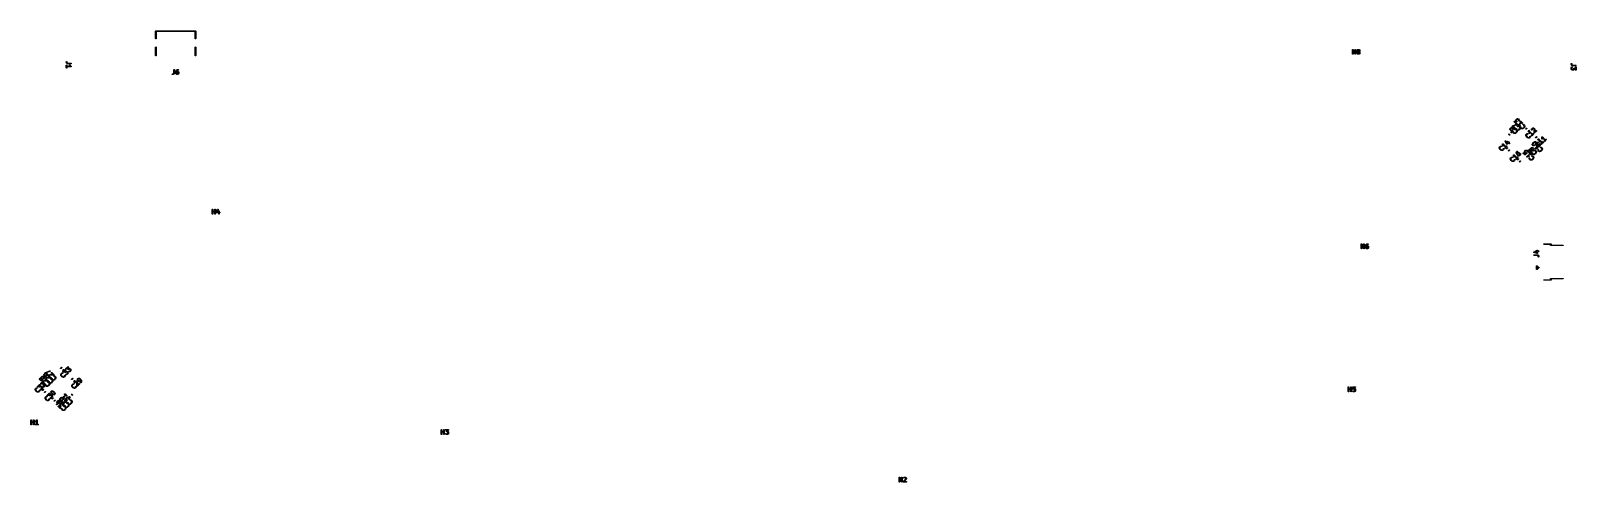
# Model space of a CAD drawing. Extents: x 0.8 to 14.9, y -4.7 to -0.5.
import ezdxf

# ---------------------------------------------------------------- set-up
doc = ezdxf.new("R2010")
doc.units = 0
doc.header["$MEASUREMENT"] = 0
doc.layers.add('BLACK', color=7, linetype='CONTINUOUS')

msp = doc.modelspace()

# ---------------------------------------------------------------- linework, layer by layer
at = {"layer": 'BLACK', "linetype": 'CONTINUOUS'}
for p, q in [((1.97007, -0.550001), (1.97076, -0.548331)), ((1.97007, -0.617127), (1.97007, -0.550001)), ((1.97076, -0.548331), (1.97243, -0.547639)), ((1.97243, -0.547639), (2.33306, -0.547639)), ((2.3307, -0.552363), (1.97479, -0.552363)), ((1.97479, -0.552363), (1.97479, -0.617127)), ((2.3307, -0.617127), (2.3307, -0.552363)), ((2.33306, -0.547639), (2.33473, -0.548331)), ((2.33473, -0.548331), (2.33542, -0.550001)), ((2.33542, -0.550001), (2.33542, -0.617127)), ((1.97076, -0.618797), (1.97007, -0.617127)), ((1.97007, -0.696261), (1.97076, -0.69459)), ((1.97007, -0.771851), (1.97007, -0.696261)), ((1.97243, -0.619489), (1.97076, -0.618797)), ((1.97076, -0.69459), (1.97243, -0.693898)), ((1.9741, -0.618797), (1.97243, -0.619489)), ((1.97243, -0.693898), (1.9741, -0.69459)), ((1.97479, -0.617127), (1.9741, -0.618797)), ((1.9741, -0.69459), (1.97479, -0.696261)), ((1.97479, -0.696261), (1.97479, -0.771851)), ((2.33139, -0.618797), (2.3307, -0.617127)), ((2.3307, -0.696261), (2.33139, -0.69459)), ((2.3307, -0.771851), (2.3307, -0.696261)), ((2.33306, -0.619489), (2.33139, -0.618797)), ((2.33139, -0.69459), (2.33306, -0.693898)), ((2.33473, -0.618797), (2.33306, -0.619489)), ((2.33306, -0.693898), (2.33473, -0.69459)), ((2.33542, -0.617127), (2.33473, -0.618797)), ((2.33473, -0.69459), (2.33542, -0.696261)), ((2.33542, -0.696261), (2.33542, -0.771851)), ((1.15601, -0.828965), (1.15619, -0.827955)), ((1.15601, -0.832715), (1.15601, -0.828965)), ((1.15603, -0.832775), (1.15601, -0.832715)), ((1.15616, -0.833649), (1.15603, -0.832775)), ((1.15803, -0.839273), (1.15616, -0.833649)), ((1.15619, -0.827955), (1.15749, -0.826408)), ((1.15749, -0.826408), (1.15947, -0.826057)), ((1.15814, -0.839411), (1.15803, -0.839273)), ((1.15816, -0.839587), (1.15814, -0.839411)), ((1.15875, -0.840427), (1.15816, -0.839587)), ((1.1625, -0.844176), (1.15875, -0.840427)), ((1.15947, -0.826057), (1.16122, -0.827067)), ((1.16122, -0.827067), (1.16191, -0.828965)), ((1.16191, -0.828965), (1.16191, -0.832236)), ((1.16191, -0.832236), (1.16342, -0.836744)), ((1.16266, -0.844251), (1.1625, -0.844176)), ((1.16275, -0.844401), (1.16266, -0.844251)), ((1.16365, -0.84489), (1.16275, -0.844401)), ((1.16342, -0.836744), (1.16618, -0.839508)), ((1.16928, -0.846765), (1.16365, -0.84489)), ((1.16618, -0.839508), (1.17069, -0.841011)), ((1.17069, -0.841011), (1.19833, -0.841011)), ((1.19833, -0.841011), (1.19934, -0.841189)), ((1.19934, -0.841189), (1.20089, -0.842487)), ((1.20124, -0.844476), (1.20023, -0.846225)), ((1.20089, -0.842487), (1.20124, -0.844476)), ((1.97076, -0.773522), (1.97007, -0.771851)), ((1.97243, -0.774213), (1.97076, -0.773522)), ((1.9741, -0.773522), (1.97243, -0.774213)), ((1.97479, -0.771851), (1.9741, -0.773522)), ((2.33139, -0.773522), (2.3307, -0.771851)), ((2.33306, -0.774213), (2.33139, -0.773522)), ((2.33473, -0.773522), (2.33306, -0.774213)), ((2.33542, -0.771851), (2.33473, -0.773522)), ((12.8804, -0.718598), (12.8806, -0.717588)), ((12.8804, -0.757968), (12.8804, -0.718598)), ((12.8811, -0.759866), (12.8804, -0.757968)), ((12.8806, -0.717588), (12.8819, -0.71604)), ((12.8829, -0.760876), (12.8811, -0.759866)), ((12.8819, -0.71604), (12.8839, -0.71569)), ((12.8849, -0.760525), (12.8829, -0.760876)), ((12.8839, -0.71569), (12.8857, -0.7167)), ((12.8862, -0.758978), (12.8849, -0.760525)), ((12.8857, -0.7167), (12.8863, -0.718598)), ((12.8863, -0.757968), (12.8862, -0.758978)), ((12.8863, -0.718598), (12.8863, -0.734393)), ((12.8863, -0.734393), (12.9029, -0.734393)), ((12.9029, -0.740298), (12.8863, -0.740298)), ((12.8863, -0.740298), (12.8863, -0.757968)), ((12.9029, -0.718598), (12.9031, -0.717588)), ((12.9029, -0.734393), (12.9029, -0.718598)), ((12.9029, -0.757968), (12.9029, -0.740298)), ((12.9036, -0.759866), (12.9029, -0.757968)), ((12.9031, -0.717588), (12.9044, -0.71604)), ((12.9054, -0.760876), (12.9036, -0.759866)), ((12.9044, -0.71604), (12.9064, -0.71569)), ((12.9074, -0.760525), (12.9054, -0.760876)), ((12.9064, -0.71569), (12.9081, -0.7167)), ((12.9087, -0.758978), (12.9074, -0.760525)), ((12.9081, -0.7167), (12.9088, -0.718598)), ((12.9088, -0.757968), (12.9087, -0.758978)), ((12.9088, -0.718598), (12.9088, -0.757968)), ((12.9198, -0.726097), (12.92, -0.725087)), ((12.9198, -0.727971), (12.9198, -0.726097)), ((12.9199, -0.728137), (12.9198, -0.727971)), ((12.9198, -0.728309), (12.9199, -0.728137)), ((12.9201, -0.729292), (12.9198, -0.728309)), ((12.9198, -0.74297), (12.92, -0.74196)), ((12.9198, -0.750469), (12.9198, -0.74297)), ((12.9199, -0.750635), (12.9198, -0.750469)), ((12.9198, -0.750806), (12.9199, -0.750635)), ((12.9201, -0.751789), (12.9198, -0.750806)), ((12.92, -0.725087), (12.9201, -0.724952)), ((12.92, -0.74196), (12.9201, -0.741824)), ((12.9201, -0.724776), (12.922, -0.721027)), ((12.9201, -0.724952), (12.9201, -0.724776)), ((12.922, -0.733042), (12.9201, -0.729292)), ((12.9201, -0.741649), (12.922, -0.7379)), ((12.9201, -0.741824), (12.9201, -0.741649)), ((12.922, -0.755539), (12.9201, -0.751789)), ((12.922, -0.721027), (12.9225, -0.720318)), ((12.922, -0.733086), (12.922, -0.733042)), ((12.9225, -0.733809), (12.922, -0.733086)), ((12.922, -0.7379), (12.9225, -0.737191)), ((12.922, -0.755583), (12.922, -0.755539)), ((12.9225, -0.756306), (12.922, -0.755583)), ((12.9225, -0.720259), (12.9244, -0.718385)), ((12.9225, -0.720318), (12.9225, -0.720259)), ((12.9242, -0.735471), (12.9225, -0.733809)), ((12.9225, -0.737132), (12.9242, -0.735471)), ((12.9225, -0.737191), (12.9225, -0.737132)), ((12.9244, -0.758181), (12.9225, -0.756306)), ((12.9244, -0.718385), (12.9251, -0.717878)), ((12.9245, -0.758208), (12.9244, -0.758181)), ((12.9252, -0.758734), (12.9245, -0.758208)), ((12.9251, -0.717878), (12.9252, -0.717831)), ((12.9252, -0.717831), (12.9289, -0.715957)), ((12.9289, -0.760609), (12.9252, -0.758734)), ((12.9271, -0.724096), (12.9257, -0.726794)), ((12.9257, -0.726794), (12.9257, -0.727274)), ((12.9257, -0.727274), (12.9271, -0.729972)), ((12.9271, -0.740969), (12.9257, -0.743667)), ((12.9257, -0.743667), (12.9257, -0.749772)), ((12.9257, -0.749772), (12.9271, -0.752469)), ((12.9283, -0.722899), (12.9271, -0.724096)), ((12.9271, -0.729972), (12.9283, -0.731169)), ((12.9283, -0.739772), (12.9271, -0.740969)), ((12.9271, -0.752469), (12.9283, -0.753666)), ((12.931, -0.72155), (12.9283, -0.722899)), ((12.9283, -0.731169), (12.931, -0.732518)), ((12.931, -0.738423), (12.9283, -0.739772)), ((12.9283, -0.753666), (12.931, -0.755015)), ((12.9289, -0.715957), (12.9299, -0.715664)), ((12.9291, -0.760629), (12.9289, -0.760609)), ((12.9292, -0.760742), (12.9291, -0.760629)), ((12.9303, -0.76092), (12.9292, -0.760742)), ((12.9299, -0.715664), (12.9301, -0.715705)), ((12.9301, -0.715705), (12.9303, -0.715645)), ((12.9303, -0.715645), (12.9378, -0.715645)), ((12.9378, -0.76092), (12.9303, -0.76092)), ((12.9371, -0.72155), (12.931, -0.72155)), ((12.931, -0.732518), (12.9371, -0.732518)), ((12.9371, -0.738423), (12.931, -0.738423)), ((12.931, -0.755015), (12.9371, -0.755015)), ((12.9398, -0.722899), (12.9371, -0.72155)), ((12.9371, -0.732518), (12.9398, -0.731169)), ((12.9398, -0.739772), (12.9371, -0.738423)), ((12.9371, -0.755015), (12.9398, -0.753666)), ((12.9378, -0.715645), (12.9388, -0.715823)), ((12.9379, -0.76086), (12.9378, -0.76092)), ((12.9381, -0.760901), (12.9379, -0.76086)), ((12.9391, -0.760609), (12.9381, -0.760901)), ((12.9388, -0.715823), (12.9389, -0.715936)), ((12.9389, -0.715936), (12.9391, -0.715957)), ((12.9391, -0.715957), (12.9428, -0.717831)), ((12.9428, -0.758734), (12.9391, -0.760609)), ((12.941, -0.724096), (12.9398, -0.722899)), ((12.9398, -0.731169), (12.941, -0.729972)), ((12.941, -0.740969), (12.9398, -0.739772)), ((12.9398, -0.753666), (12.941, -0.752469)), ((12.9423, -0.726794), (12.941, -0.724096)), ((12.941, -0.729972), (12.9423, -0.727274)), ((12.9423, -0.743667), (12.941, -0.740969)), ((12.941, -0.752469), (12.9423, -0.749772)), ((12.9423, -0.727274), (12.9423, -0.726794)), ((12.9423, -0.749772), (12.9423, -0.743667)), ((12.9428, -0.717831), (12.9435, -0.718357)), ((12.9429, -0.758687), (12.9428, -0.758734)), ((12.9436, -0.758181), (12.9429, -0.758687)), ((12.9435, -0.718357), (12.9436, -0.718385)), ((12.9436, -0.718385), (12.9455, -0.720259)), ((12.9455, -0.756306), (12.9436, -0.758181)), ((12.9455, -0.733809), (12.9438, -0.735471)), ((12.9438, -0.735471), (12.9455, -0.737132)), ((12.9455, -0.720259), (12.946, -0.720982)), ((12.946, -0.733042), (12.9455, -0.733751)), ((12.9455, -0.733751), (12.9455, -0.733809)), ((12.9455, -0.737132), (12.946, -0.737855)), ((12.946, -0.755539), (12.9455, -0.756248)), ((12.9455, -0.756248), (12.9455, -0.756306)), ((12.946, -0.720982), (12.946, -0.721027)), ((12.946, -0.721027), (12.9479, -0.724776)), ((12.9479, -0.729292), (12.946, -0.733042)), ((12.946, -0.737855), (12.946, -0.7379)), ((12.946, -0.7379), (12.9479, -0.741649)), ((12.9479, -0.751789), (12.946, -0.755539)), ((12.9479, -0.724776), (12.9482, -0.725759)), ((12.948, -0.728981), (12.9479, -0.729117)), ((12.9479, -0.729117), (12.9479, -0.729292)), ((12.9479, -0.741649), (12.9482, -0.742632)), ((12.948, -0.751479), (12.9479, -0.751614)), ((12.9479, -0.751614), (12.9479, -0.751789)), ((12.9482, -0.727971), (12.948, -0.728981)), ((12.9482, -0.750469), (12.948, -0.751479)), ((12.9482, -0.725759), (12.9481, -0.725931)), ((12.9481, -0.725931), (12.9482, -0.726097)), ((12.9482, -0.742632), (12.9481, -0.742804)), ((12.9481, -0.742804), (12.9482, -0.74297)), ((12.9482, -0.726097), (12.9482, -0.727971)), ((12.9482, -0.74297), (12.9482, -0.750469)), ((14.8746, -0.845306), (14.8766, -0.844955)), ((14.8766, -0.844955), (14.8783, -0.845965)), ((1.15601, -0.860836), (1.15619, -0.859826)), ((1.15601, -0.883333), (1.15601, -0.860836)), ((1.1567, -0.885231), (1.15601, -0.883333)), ((1.15619, -0.859826), (1.15749, -0.858279)), ((1.15845, -0.886241), (1.1567, -0.885231)), ((1.15749, -0.858279), (1.15947, -0.857928)), ((1.16044, -0.885891), (1.15845, -0.886241)), ((1.15947, -0.857928), (1.16122, -0.858938)), ((1.16174, -0.884343), (1.16044, -0.885891)), ((1.16122, -0.858938), (1.16191, -0.860836)), ((1.16191, -0.883333), (1.16174, -0.884343)), ((1.16191, -0.860836), (1.16191, -0.869132)), ((1.16191, -0.869132), (1.18933, -0.869132)), ((1.19833, -0.875038), (1.16191, -0.875038)), ((1.16191, -0.875038), (1.16191, -0.883333)), ((1.16934, -0.846763), (1.16928, -0.846765)), ((1.17021, -0.846916), (1.16934, -0.846763)), ((1.19833, -0.846916), (1.17021, -0.846916)), ((1.18415, -0.861174), (1.18462, -0.859209)), ((1.18444, -0.862157), (1.18415, -0.861174)), ((1.18632, -0.865906), (1.18444, -0.862157)), ((1.18462, -0.859209), (1.18624, -0.858006)), ((1.18624, -0.858006), (1.18826, -0.858127)), ((1.18636, -0.865951), (1.18632, -0.865906)), ((1.18687, -0.866674), (1.18636, -0.865951)), ((1.18933, -0.869132), (1.18687, -0.866674)), ((1.18826, -0.858127), (1.18972, -0.859516)), ((1.18972, -0.859516), (1.19138, -0.862837)), ((1.19138, -0.862837), (1.19459, -0.866041)), ((1.19459, -0.866041), (1.19997, -0.869628)), ((1.20023, -0.846225), (1.19833, -0.846916)), ((1.19849, -0.87498), (1.19833, -0.875038)), ((1.19866, -0.87502), (1.19849, -0.87498)), ((1.19942, -0.87464), (1.19866, -0.87502)), ((1.20023, -0.874347), (1.19942, -0.87464)), ((1.19997, -0.869628), (1.20071, -0.870336)), ((1.20031, -0.8742), (1.20023, -0.874347)), ((1.20047, -0.874124), (1.20031, -0.8742)), ((1.20081, -0.87334), (1.20047, -0.874124)), ((1.20071, -0.870336), (1.20076, -0.870499)), ((1.20076, -0.870499), (1.20089, -0.870608)), ((1.20124, -0.872598), (1.20081, -0.87334)), ((1.20089, -0.870608), (1.20104, -0.871452)), ((1.20104, -0.871452), (1.20128, -0.872275)), ((1.20128, -0.872275), (1.20121, -0.87243)), ((1.20121, -0.87243), (1.20124, -0.872598)), ((2.12172, -0.941314), (2.12273, -0.939565)), ((2.12207, -0.943303), (2.12172, -0.941314)), ((2.12361, -0.944601), (2.12207, -0.943303)), ((2.12273, -0.939565), (2.12462, -0.938874)), ((2.12462, -0.94478), (2.12361, -0.944601)), ((2.12462, -0.938874), (2.12789, -0.938874)), ((2.12837, -0.94478), (2.12462, -0.94478)), ((2.12789, -0.938874), (2.1324, -0.937371)), ((2.12843, -0.944758), (2.12837, -0.94478)), ((2.12931, -0.944628), (2.12843, -0.944758)), ((2.13493, -0.942753), (2.12931, -0.944628)), ((2.1324, -0.937371), (2.13517, -0.934607)), ((2.13507, -0.942644), (2.13493, -0.942753)), ((2.13525, -0.942628), (2.13507, -0.942644)), ((2.13517, -0.934607), (2.13667, -0.930099)), ((2.13609, -0.94204), (2.13525, -0.942628)), ((2.13983, -0.93829), (2.13609, -0.94204)), ((2.13667, -0.902457), (2.13685, -0.901447)), ((2.13667, -0.930099), (2.13667, -0.902457)), ((2.13685, -0.901447), (2.13815, -0.8999)), ((2.13815, -0.8999), (2.14013, -0.899549)), ((2.13991, -0.93813), (2.13983, -0.93829)), ((2.14006, -0.938038), (2.13991, -0.93813)), ((2.14055, -0.937136), (2.14006, -0.938038)), ((2.14013, -0.899549), (2.14188, -0.900559)), ((2.14242, -0.931512), (2.14055, -0.937136)), ((2.14188, -0.900559), (2.14257, -0.902457)), ((2.14257, -0.930578), (2.14242, -0.931448)), ((2.14242, -0.931448), (2.14242, -0.931512)), ((2.14257, -0.902457), (2.14257, -0.930578)), ((2.15354, -0.91933), (2.15364, -0.918749)), ((2.15354, -0.934328), (2.15354, -0.91933)), ((2.1536, -0.934494), (2.15354, -0.934328)), ((2.15356, -0.934665), (2.1536, -0.934494)), ((2.15385, -0.935648), (2.15356, -0.934665)), ((2.15363, -0.918614), (2.1555, -0.911114)), ((2.15364, -0.918749), (2.15363, -0.918614)), ((2.15573, -0.939398), (2.15385, -0.935648)), ((2.1555, -0.911114), (2.15591, -0.910209)), ((2.15577, -0.939442), (2.15573, -0.939398)), ((2.15628, -0.940165), (2.15577, -0.939442)), ((2.15591, -0.910193), (2.15966, -0.904568)), ((2.15591, -0.910209), (2.15591, -0.910193)), ((2.15816, -0.94204), (2.15628, -0.940165)), ((2.15821, -0.942067), (2.15816, -0.94204)), ((2.15892, -0.942593), (2.15821, -0.942067)), ((2.16267, -0.944468), (2.15892, -0.942593)), ((2.1608, -0.922954), (2.15945, -0.925651)), ((2.15945, -0.925651), (2.15945, -0.933631)), ((2.15945, -0.933631), (2.1608, -0.936328)), ((2.15966, -0.904568), (2.15997, -0.904243)), ((2.15997, -0.904243), (2.16003, -0.904118)), ((2.16003, -0.904118), (2.16191, -0.902244)), ((2.16111, -0.913043), (2.16038, -0.91596)), ((2.16038, -0.91596), (2.16267, -0.914814)), ((2.16199, -0.921756), (2.1608, -0.922954)), ((2.1608, -0.936328), (2.16199, -0.937525)), ((2.16441, -0.908087), (2.16111, -0.913043)), ((2.16191, -0.902244), (2.16263, -0.901737)), ((2.16469, -0.920408), (2.16199, -0.921756)), ((2.16199, -0.937525), (2.16469, -0.938874)), ((2.16263, -0.901737), (2.16267, -0.901691)), ((2.16267, -0.901691), (2.16642, -0.899816)), ((2.16267, -0.914814), (2.16366, -0.914521)), ((2.16285, -0.944488), (2.16267, -0.944468)), ((2.16298, -0.944601), (2.16285, -0.944488)), ((2.16399, -0.94478), (2.16298, -0.944601)), ((2.16366, -0.914521), (2.16383, -0.914563)), ((2.16383, -0.914563), (2.16399, -0.914502)), ((2.16399, -0.914502), (2.17149, -0.914502)), ((2.17149, -0.94478), (2.16399, -0.94478)), ((2.16574, -0.906758), (2.16441, -0.908087)), ((2.1708, -0.920408), (2.16469, -0.920408)), ((2.16469, -0.938874), (2.1708, -0.938874)), ((2.16844, -0.905409), (2.16574, -0.906758)), ((2.16642, -0.899816), (2.16741, -0.899523)), ((2.16741, -0.899523), (2.16758, -0.899564)), ((2.16758, -0.899564), (2.16774, -0.899504)), ((2.16774, -0.899504), (2.17524, -0.899504)), ((2.17524, -0.905409), (2.16844, -0.905409)), ((2.17349, -0.921756), (2.1708, -0.920408)), ((2.1708, -0.938874), (2.17349, -0.937525)), ((2.17149, -0.914502), (2.1725, -0.91468)), ((2.17166, -0.944719), (2.17149, -0.94478)), ((2.17183, -0.94476), (2.17166, -0.944719)), ((2.17281, -0.944468), (2.17183, -0.94476)), ((2.1725, -0.91468), (2.17264, -0.914794)), ((2.17264, -0.914794), (2.17281, -0.914814)), ((2.17281, -0.914814), (2.17656, -0.916689)), ((2.17656, -0.942593), (2.17281, -0.944468)), ((2.17469, -0.922954), (2.17349, -0.921756)), ((2.17349, -0.937525), (2.17469, -0.936328)), ((2.17604, -0.925651), (2.17469, -0.922954)), ((2.17469, -0.936328), (2.17604, -0.933631)), ((2.17524, -0.899504), (2.17625, -0.899682)), ((2.17714, -0.904719), (2.17524, -0.905409)), ((2.17604, -0.933631), (2.17604, -0.925651)), ((2.17625, -0.899682), (2.1778, -0.90098)), ((2.17656, -0.916689), (2.17727, -0.917215)), ((2.17661, -0.942546), (2.17656, -0.942593)), ((2.17733, -0.94204), (2.17661, -0.942546)), ((2.17815, -0.902969), (2.17714, -0.904719)), ((2.17727, -0.917215), (2.17733, -0.917242)), ((2.17733, -0.917242), (2.1792, -0.919116)), ((2.1792, -0.940165), (2.17733, -0.94204)), ((2.1778, -0.90098), (2.17815, -0.902969)), ((2.1792, -0.919116), (2.17971, -0.91984)), ((2.17923, -0.940107), (2.1792, -0.940165)), ((2.17976, -0.939398), (2.17923, -0.940107)), ((2.17971, -0.91984), (2.17976, -0.919884)), ((2.17976, -0.919884), (2.18163, -0.923633)), ((2.18163, -0.935648), (2.17976, -0.939398)), ((2.18163, -0.923633), (2.18192, -0.924616)), ((2.18165, -0.935473), (2.18163, -0.935648)), ((2.18177, -0.935338), (2.18165, -0.935473)), ((2.18194, -0.934328), (2.18177, -0.935338)), ((2.18192, -0.924616), (2.18188, -0.924788)), ((2.18188, -0.924788), (2.18194, -0.924954)), ((2.18194, -0.924954), (2.18194, -0.934328)), ((14.8731, -0.847863), (14.8733, -0.846853)), ((14.8731, -0.851612), (14.8731, -0.847863)), ((14.8731, -0.851673), (14.8731, -0.851612)), ((14.8733, -0.852546), (14.8731, -0.851673)), ((14.8731, -0.883483), (14.8733, -0.882473)), ((14.8731, -0.894732), (14.8731, -0.883483)), ((14.8732, -0.894898), (14.8731, -0.894732)), ((14.8731, -0.895069), (14.8732, -0.894898)), ((14.8734, -0.896052), (14.8731, -0.895069)), ((14.8733, -0.846853), (14.8746, -0.845306)), ((14.8751, -0.85817), (14.8733, -0.852546)), ((14.8733, -0.882473), (14.8734, -0.882338)), ((14.8734, -0.882163), (14.8753, -0.878413)), ((14.8734, -0.882338), (14.8734, -0.882163)), ((14.8753, -0.899802), (14.8734, -0.896052)), ((14.8752, -0.858309), (14.8751, -0.85817)), ((14.8753, -0.858484), (14.8752, -0.858309)), ((14.8758, -0.859324), (14.8753, -0.858484)), ((14.8753, -0.878413), (14.8758, -0.877704)), ((14.8753, -0.899846), (14.8753, -0.899802)), ((14.8758, -0.900569), (14.8753, -0.899846)), ((14.8796, -0.863074), (14.8758, -0.859324)), ((14.8758, -0.877646), (14.8777, -0.875771)), ((14.8758, -0.877704), (14.8758, -0.877646)), ((14.8777, -0.902444), (14.8758, -0.900569)), ((14.8777, -0.875771), (14.8786, -0.875183)), ((14.8778, -0.902471), (14.8777, -0.902444)), ((14.8785, -0.902997), (14.8778, -0.902471)), ((14.8783, -0.845965), (14.879, -0.847863)), ((14.8822, -0.904872), (14.8785, -0.902997)), ((14.8786, -0.875183), (14.8806, -0.875007)), ((14.879, -0.847863), (14.879, -0.851133)), ((14.879, -0.851133), (14.8805, -0.855642)), ((14.8804, -0.881483), (14.879, -0.88418)), ((14.879, -0.88418), (14.879, -0.894035)), ((14.879, -0.894035), (14.8804, -0.896732)), ((14.8798, -0.863149), (14.8796, -0.863074)), ((14.8798, -0.863299), (14.8798, -0.863149)), ((14.8807, -0.863787), (14.8798, -0.863299)), ((14.8819, -0.879947), (14.8804, -0.881483)), ((14.8804, -0.896732), (14.8816, -0.897929)), ((14.8805, -0.855642), (14.8833, -0.858405)), ((14.8806, -0.875007), (14.8822, -0.876165)), ((14.8864, -0.865662), (14.8807, -0.863787)), ((14.8816, -0.897929), (14.8843, -0.899278)), ((14.8827, -0.878116), (14.8819, -0.879947)), ((14.8822, -0.876165), (14.8827, -0.878116)), ((14.8824, -0.904892), (14.8822, -0.904872)), ((14.8825, -0.905006), (14.8824, -0.904892)), ((14.8836, -0.905184), (14.8825, -0.905006)), ((14.8833, -0.858405), (14.8878, -0.859908)), ((14.8929, -0.905184), (14.8836, -0.905184)), ((14.8843, -0.899278), (14.8922, -0.899278)), ((14.8873, -0.865814), (14.8864, -0.86566)), ((14.8864, -0.86566), (14.8864, -0.865662)), ((14.9154, -0.865814), (14.8873, -0.865814)), ((14.8878, -0.859908), (14.9154, -0.859908)), ((14.8922, -0.899278), (14.8949, -0.897929)), ((14.8931, -0.905123), (14.8929, -0.905184)), ((14.8933, -0.905164), (14.8931, -0.905123)), ((14.8942, -0.904872), (14.8933, -0.905164)), ((14.898, -0.902997), (14.8942, -0.904872)), ((14.8949, -0.897929), (14.8961, -0.896732)), ((14.8961, -0.896732), (14.8975, -0.894035)), ((14.8975, -0.888535), (14.8976, -0.88843)), ((14.8976, -0.88867), (14.8975, -0.888535)), ((14.8975, -0.889108), (14.8976, -0.88867)), ((14.8975, -0.894035), (14.8975, -0.889108)), ((14.8976, -0.88843), (14.8977, -0.888098)), ((14.8977, -0.888098), (14.8982, -0.887488)), ((14.8988, -0.902444), (14.898, -0.90295)), ((14.898, -0.90295), (14.898, -0.902997)), ((14.8982, -0.887488), (14.8986, -0.886807)), ((14.8986, -0.886807), (14.8988, -0.886731)), ((14.8988, -0.886731), (14.899, -0.88655)), ((14.9006, -0.900569), (14.8988, -0.902444)), ((14.899, -0.88655), (14.8997, -0.886412)), ((14.8997, -0.886412), (14.9005, -0.886155)), ((14.9005, -0.886155), (14.9007, -0.886241)), ((14.9007, -0.900511), (14.9006, -0.900569)), ((14.9007, -0.886241), (14.9009, -0.8862)), ((14.9012, -0.899802), (14.9007, -0.900511)), ((14.9009, -0.8862), (14.9016, -0.886598)), ((14.9031, -0.896052), (14.9012, -0.899802)), ((14.9016, -0.886598), (14.9024, -0.886885)), ((14.9024, -0.886885), (14.9125, -0.895724)), ((14.9032, -0.895742), (14.9031, -0.895877)), ((14.9031, -0.895877), (14.9031, -0.896052)), ((14.9135, -0.904453), (14.9032, -0.895497)), ((14.9032, -0.895497), (14.9032, -0.895742)), ((14.9125, -0.877859), (14.9127, -0.876849)), ((14.9125, -0.895724), (14.9125, -0.877859)), ((14.9127, -0.876849), (14.914, -0.875302)), ((14.9142, -0.904741), (14.9135, -0.904453)), ((14.914, -0.875302), (14.9159, -0.874951)), ((14.9149, -0.905139), (14.9142, -0.904741)), ((14.9151, -0.905098), (14.9149, -0.905139)), ((14.9154, -0.905183), (14.9151, -0.905098)), ((14.9154, -0.859908), (14.9164, -0.860086)), ((14.9173, -0.865123), (14.9154, -0.865814)), ((14.9161, -0.904926), (14.9154, -0.905183)), ((14.9159, -0.874951), (14.9177, -0.875961)), ((14.9169, -0.904788), (14.9161, -0.904926)), ((14.9164, -0.860086), (14.918, -0.861384)), ((14.9171, -0.904608), (14.9169, -0.904788)), ((14.9173, -0.904532), (14.9171, -0.904608)), ((14.9183, -0.863374), (14.9173, -0.865123)), ((14.9177, -0.903851), (14.9173, -0.904532)), ((14.9177, -0.875961), (14.9184, -0.877859)), ((14.9182, -0.903241), (14.9177, -0.903851)), ((14.918, -0.861384), (14.9183, -0.863374)), ((14.9183, -0.902909), (14.9182, -0.903241)), ((14.9184, -0.902231), (14.9183, -0.902668)), ((14.9183, -0.902668), (14.9183, -0.902804)), ((14.9183, -0.902804), (14.9183, -0.902909)), ((14.9184, -0.877859), (14.9184, -0.902231)), ((14.34, -1.41098), (14.3798, -1.39508)), ((14.382, -1.40056), (14.3464, -1.4148)), ((14.3541, -1.37364), (14.3542, -1.37343)), ((14.3543, -1.37441), (14.3541, -1.37364)), ((14.3542, -1.37319), (14.3546, -1.37254)), ((14.3542, -1.37343), (14.3542, -1.37319)), ((14.3543, -1.3752), (14.3543, -1.37441)), ((14.3545, -1.37548), (14.3543, -1.3752)), ((14.3546, -1.3756), (14.3545, -1.37548)), ((14.3546, -1.37254), (14.355, -1.37183)), ((14.3547, -1.37568), (14.3546, -1.3756)), ((14.3549, -1.37604), (14.3547, -1.37568)), ((14.3722, -1.39328), (14.3549, -1.37604)), ((14.355, -1.37183), (14.3552, -1.37173)), ((14.3552, -1.37173), (14.3553, -1.37154)), ((14.3553, -1.37154), (14.3561, -1.37133)), ((14.3561, -1.37133), (14.3568, -1.37101)), ((14.3568, -1.37101), (14.3704, -1.3701)), ((14.3771, -1.37558), (14.3637, -1.37647)), ((14.3637, -1.37647), (14.3763, -1.3891)), ((14.3687, -1.36202), (14.3688, -1.36116)), ((14.3687, -1.36468), (14.3687, -1.36202)), ((14.3687, -1.36474), (14.3687, -1.36468)), ((14.3688, -1.36561), (14.3687, -1.36474)), ((14.3688, -1.36109), (14.3701, -1.35711)), ((14.3688, -1.36116), (14.3688, -1.36109)), ((14.3701, -1.36959), (14.3688, -1.36561)), ((14.3701, -1.35711), (14.3706, -1.35621)), ((14.3702, -1.36973), (14.3701, -1.36959)), ((14.3703, -1.3699), (14.3702, -1.36973)), ((14.3704, -1.3701), (14.3703, -1.3699)), ((14.3706, -1.35621), (14.3708, -1.35612)), ((14.3708, -1.35596), (14.3775, -1.34933)), ((14.3708, -1.35612), (14.3708, -1.35596)), ((14.374, -1.39413), (14.3722, -1.39328)), ((14.376, -1.39361), (14.374, -1.39413)), ((14.3755, -1.35964), (14.3746, -1.3625)), ((14.3746, -1.3625), (14.3746, -1.3642)), ((14.3746, -1.3642), (14.3755, -1.36706)), ((14.3812, -1.354), (14.3755, -1.35964)), ((14.3755, -1.36706), (14.379, -1.37054)), ((14.3771, -1.39195), (14.376, -1.39361)), ((14.3763, -1.3891), (14.3769, -1.38994)), ((14.3769, -1.38994), (14.3771, -1.39195)), ((14.3778, -1.37525), (14.3771, -1.37558)), ((14.3775, -1.34933), (14.3783, -1.34874)), ((14.3786, -1.37505), (14.3778, -1.37525)), ((14.3783, -1.34874), (14.3785, -1.34873)), ((14.3785, -1.34873), (14.3786, -1.34862)), ((14.3786, -1.34862), (14.3826, -1.34729)), ((14.3787, -1.37486), (14.3786, -1.37505)), ((14.379, -1.37476), (14.3787, -1.37486)), ((14.379, -1.37054), (14.3793, -1.37091)), ((14.3793, -1.37405), (14.379, -1.37476)), ((14.3793, -1.37091), (14.3794, -1.37099)), ((14.3798, -1.37339), (14.3793, -1.37405)), ((14.3794, -1.37099), (14.3794, -1.37111)), ((14.3794, -1.37111), (14.3796, -1.37138)), ((14.3796, -1.37138), (14.3797, -1.37218)), ((14.3797, -1.37218), (14.3798, -1.37295)), ((14.3798, -1.37295), (14.3797, -1.37316)), ((14.3797, -1.37316), (14.3798, -1.37339)), ((14.3798, -1.39508), (14.3808, -1.39487)), ((14.3808, -1.39487), (14.3827, -1.3955)), ((14.384, -1.35305), (14.3812, -1.354)), ((14.3835, -1.39921), (14.382, -1.40056)), ((14.3826, -1.34729), (14.3835, -1.34716)), ((14.3827, -1.3955), (14.3838, -1.39721)), ((14.3835, -1.34716), (14.3835, -1.34714)), ((14.3835, -1.34714), (14.3862, -1.34714)), ((14.3838, -1.39721), (14.3835, -1.39921)), ((14.3857, -1.35305), (14.384, -1.35305)), ((14.3886, -1.354), (14.3857, -1.35305)), ((14.3862, -1.34714), (14.3871, -1.34729)), ((14.3871, -1.34729), (14.3871, -1.34729)), ((14.3871, -1.34729), (14.3911, -1.34862)), ((14.3885, -1.40849), (14.3886, -1.40833)), ((14.3889, -1.40929), (14.3885, -1.40849)), ((14.3955, -1.36097), (14.3886, -1.354)), ((14.3886, -1.40817), (14.3889, -1.40739)), ((14.3886, -1.40833), (14.3886, -1.40817)), ((14.3889, -1.40739), (14.3892, -1.40658)), ((14.3892, -1.40658), (14.3893, -1.40649)), ((14.3893, -1.40649), (14.3894, -1.40634)), ((14.3894, -1.40634), (14.4152, -1.38058)), ((14.3911, -1.34862), (14.392, -1.34911)), ((14.392, -1.34911), (14.3921, -1.34926)), ((14.3921, -1.34926), (14.3923, -1.34933)), ((14.3923, -1.34933), (14.4002, -1.35729)), ((14.3965, -1.36383), (14.3955, -1.36097)), ((14.3965, -1.366), (14.3965, -1.36383)), ((14.3972, -1.3679), (14.3965, -1.366)), ((14.3989, -1.36891), (14.3972, -1.3679)), ((14.4009, -1.36856), (14.3989, -1.36891)), ((14.4193, -1.38476), (14.3999, -1.40414)), ((14.3999, -1.40414), (14.4034, -1.40414)), ((14.4002, -1.35729), (14.4008, -1.35813)), ((14.4008, -1.35813), (14.4008, -1.3583)), ((14.4008, -1.3583), (14.4009, -1.35844)), ((14.4009, -1.35844), (14.4022, -1.36242)), ((14.4022, -1.36701), (14.4009, -1.36856)), ((14.4022, -1.36242), (14.4024, -1.36329)), ((14.4024, -1.366), (14.4022, -1.36701)), ((14.4024, -1.36329), (14.4024, -1.36335)), ((14.4024, -1.36335), (14.4024, -1.366)), ((14.4034, -1.40414), (14.4043, -1.4043)), ((14.4043, -1.4043), (14.4044, -1.4043)), ((14.4044, -1.4043), (14.4083, -1.40562)), ((14.4083, -1.40562), (14.4092, -1.40611)), ((14.4085, -1.37187), (14.4097, -1.37021)), ((14.4087, -1.37388), (14.4085, -1.37187)), ((14.4093, -1.37472), (14.4087, -1.37388)), ((14.4092, -1.40611), (14.4103, -1.40783)), ((14.4152, -1.38058), (14.4093, -1.37472)), ((14.4097, -1.37021), (14.4116, -1.36969)), ((14.4103, -1.40783), (14.41, -1.40983)), ((14.4116, -1.36969), (14.4135, -1.37054)), ((14.4135, -1.37054), (14.4294, -1.38645)), ((14.4252, -1.39063), (14.4193, -1.38476)), ((14.427, -1.39148), (14.4252, -1.39063)), ((14.429, -1.39096), (14.427, -1.39148)), ((14.4301, -1.3893), (14.429, -1.39096)), ((14.4294, -1.38645), (14.43, -1.38729)), ((14.43, -1.38729), (14.4301, -1.3893)), ((14.4323, -1.40128), (14.4333, -1.39953)), ((14.4327, -1.40327), (14.4323, -1.40128)), ((14.4342, -1.40457), (14.4327, -1.40327)), ((14.4333, -1.39953), (14.4352, -1.39884)), ((14.4352, -1.40475), (14.4342, -1.40457)), ((14.4352, -1.39884), (14.4379, -1.39884)), ((14.4372, -1.40475), (14.4352, -1.40475)), ((14.4414, -1.40687), (14.4372, -1.40475)), ((14.4379, -1.39884), (14.4389, -1.39902)), ((14.4389, -1.39902), (14.439, -1.39913)), ((14.439, -1.39913), (14.4392, -1.39915)), ((14.4392, -1.39915), (14.4445, -1.4018)), ((14.4434, -1.40885), (14.4414, -1.40687)), ((14.4445, -1.4018), (14.4452, -1.40233)), ((14.4452, -1.40233), (14.4453, -1.40236)), ((14.4453, -1.40236), (14.4479, -1.40501)), ((14.4479, -1.40501), (14.4484, -1.40573)), ((14.4484, -1.40573), (14.4485, -1.40578)), ((14.4485, -1.40578), (14.4511, -1.41108)), ((14.2717, -1.55023), (14.2733, -1.54903)), ((14.2733, -1.54903), (14.2753, -1.54915)), ((14.2753, -1.54915), (14.2768, -1.55054)), ((14.304, -1.48883), (14.3047, -1.48716)), ((14.3047, -1.4905), (14.304, -1.48883)), ((14.3047, -1.48716), (14.3064, -1.48647)), ((14.3107, -1.49651), (14.3047, -1.4905)), ((14.3064, -1.48647), (14.3081, -1.48716)), ((14.3081, -1.48716), (14.3141, -1.49317)), ((14.3124, -1.4972), (14.3107, -1.49651)), ((14.3141, -1.49651), (14.3124, -1.4972)), ((14.3141, -1.49317), (14.3148, -1.49484)), ((14.3148, -1.49484), (14.3141, -1.49651)), ((14.3156, -1.44156), (14.3158, -1.44069)), ((14.3156, -1.44422), (14.3156, -1.44156)), ((14.3156, -1.44428), (14.3156, -1.44422)), ((14.3158, -1.44515), (14.3156, -1.44428)), ((14.3158, -1.44063), (14.3171, -1.43665)), ((14.3158, -1.44069), (14.3158, -1.44063)), ((14.3171, -1.44913), (14.3158, -1.44515)), ((14.3171, -1.43665), (14.3176, -1.43575)), ((14.3172, -1.44926), (14.3171, -1.44913)), ((14.3172, -1.44944), (14.3172, -1.44926)), ((14.3178, -1.45028), (14.3172, -1.44944)), ((14.3176, -1.43575), (14.3177, -1.43566)), ((14.3177, -1.43566), (14.3178, -1.4355)), ((14.3178, -1.4355), (14.3284, -1.42489)), ((14.3231, -1.45558), (14.3178, -1.45028)), ((14.3225, -1.43918), (14.3215, -1.44204)), ((14.3215, -1.44204), (14.3215, -1.44374)), ((14.3215, -1.44374), (14.3225, -1.4466)), ((14.3281, -1.43354), (14.3225, -1.43918)), ((14.3225, -1.4466), (14.3268, -1.45091)), ((14.3233, -1.45566), (14.3231, -1.45558)), ((14.3234, -1.45581), (14.3233, -1.45566)), ((14.3243, -1.4563), (14.3234, -1.45581)), ((14.3241, -1.46879), (14.3248, -1.46712)), ((14.3248, -1.47046), (14.3241, -1.46879)), ((14.3283, -1.45762), (14.3243, -1.4563)), ((14.3248, -1.46712), (14.3264, -1.46643)), ((14.3308, -1.47646), (14.3248, -1.47046)), ((14.3264, -1.46643), (14.3281, -1.46712)), ((14.3268, -1.45091), (14.3297, -1.45187)), ((14.331, -1.43259), (14.3281, -1.43354)), ((14.3281, -1.46712), (14.3341, -1.47312)), ((14.3292, -1.45777), (14.3283, -1.45762)), ((14.3283, -1.45762), (14.3283, -1.45762)), ((14.3284, -1.42489), (14.3289, -1.42456)), ((14.3289, -1.42456), (14.329, -1.42445)), ((14.329, -1.42445), (14.3356, -1.42047)), ((14.3318, -1.45777), (14.3292, -1.45777)), ((14.3297, -1.45187), (14.3314, -1.45187)), ((14.3325, -1.47715), (14.3308, -1.47646)), ((14.3327, -1.43259), (14.331, -1.43259)), ((14.3314, -1.45187), (14.3342, -1.45091)), ((14.3319, -1.45775), (14.3318, -1.45777)), ((14.3328, -1.45762), (14.3319, -1.45775)), ((14.3319, -1.46099), (14.3326, -1.45932)), ((14.3326, -1.46266), (14.3319, -1.46099)), ((14.3341, -1.47646), (14.3325, -1.47715)), ((14.3326, -1.45932), (14.3342, -1.45863)), ((14.3386, -1.46867), (14.3326, -1.46266)), ((14.3355, -1.43354), (14.3327, -1.43259)), ((14.3367, -1.4563), (14.3328, -1.45762)), ((14.3341, -1.47312), (14.3348, -1.47479)), ((14.3348, -1.47479), (14.3341, -1.47646)), ((14.3342, -1.45091), (14.3399, -1.44527)), ((14.3342, -1.45863), (14.3359, -1.45932)), ((14.3399, -1.43786), (14.3355, -1.43354)), ((14.3356, -1.42047), (14.3365, -1.42012)), ((14.3382, -1.4258), (14.3356, -1.42735)), ((14.3356, -1.42735), (14.3381, -1.42816)), ((14.3359, -1.45932), (14.3416, -1.46501)), ((14.3365, -1.42012), (14.3366, -1.42011)), ((14.3366, -1.42011), (14.3422, -1.41898)), ((14.3369, -1.45619), (14.3367, -1.4563)), ((14.3371, -1.45617), (14.3369, -1.45619)), ((14.3379, -1.45558), (14.3371, -1.45617)), ((14.3445, -1.44895), (14.3379, -1.45558)), ((14.3381, -1.42816), (14.339, -1.42865)), ((14.3382, -1.41433), (14.3383, -1.41365)), ((14.3384, -1.41463), (14.3382, -1.41433)), ((14.3441, -1.42463), (14.3382, -1.4258)), ((14.3383, -1.41296), (14.3385, -1.41268)), ((14.3383, -1.41365), (14.3383, -1.41296)), ((14.3384, -1.41497), (14.3384, -1.41463)), ((14.339, -1.41581), (14.3384, -1.41497)), ((14.3385, -1.41233), (14.339, -1.41187)), ((14.3385, -1.41268), (14.3385, -1.41233)), ((14.3402, -1.46936), (14.3386, -1.46867)), ((14.339, -1.41187), (14.3394, -1.41131)), ((14.3422, -1.41898), (14.339, -1.41581)), ((14.339, -1.42865), (14.3391, -1.4288)), ((14.3391, -1.4288), (14.3392, -1.42887)), ((14.3392, -1.42887), (14.3445, -1.43417)), ((14.3394, -1.41131), (14.3398, -1.41122)), ((14.3398, -1.41122), (14.34, -1.41098)), ((14.3408, -1.44072), (14.3399, -1.43786)), ((14.3399, -1.44527), (14.3408, -1.44241)), ((14.3408, -1.46912), (14.3402, -1.46936)), ((14.3408, -1.44241), (14.3408, -1.44072)), ((14.3408, -1.4694), (14.3408, -1.46912)), ((14.3409, -1.46957), (14.3408, -1.4694)), ((14.3408, -1.46974), (14.3409, -1.46957)), ((14.3411, -1.47072), (14.3408, -1.46974)), ((14.3438, -1.47603), (14.3411, -1.47072)), ((14.3416, -1.46501), (14.3423, -1.46419)), ((14.3423, -1.46419), (14.3443, -1.46384)), ((14.3438, -1.47607), (14.3438, -1.47603)), ((14.3443, -1.47679), (14.3438, -1.47607)), ((14.3459, -1.42463), (14.3441, -1.42463)), ((14.3443, -1.46384), (14.346, -1.46485)), ((14.347, -1.47945), (14.3443, -1.47679)), ((14.3445, -1.43417), (14.3451, -1.43501)), ((14.3446, -1.44879), (14.3445, -1.44895)), ((14.3448, -1.4487), (14.3446, -1.44879)), ((14.3452, -1.4478), (14.3448, -1.4487)), ((14.3451, -1.43501), (14.3451, -1.43519)), ((14.3451, -1.43519), (14.3452, -1.43533)), ((14.3452, -1.43533), (14.3466, -1.4393)), ((14.3466, -1.44382), (14.3452, -1.4478)), ((14.3488, -1.42559), (14.3459, -1.42463)), ((14.346, -1.46485), (14.3467, -1.46675)), ((14.3464, -1.4148), (14.3525, -1.42092)), ((14.3466, -1.4393), (14.3467, -1.44018)), ((14.3467, -1.44289), (14.3466, -1.44376)), ((14.3466, -1.44376), (14.3466, -1.44382)), ((14.3467, -1.44018), (14.3467, -1.44024)), ((14.3467, -1.44024), (14.3467, -1.44289)), ((14.3467, -1.46675), (14.3467, -1.46871)), ((14.3467, -1.46871), (14.3488, -1.47296)), ((14.347, -1.47947), (14.347, -1.47945)), ((14.3477, -1.48), (14.347, -1.47947)), ((14.3531, -1.48265), (14.3477, -1.48)), ((14.3576, -1.43437), (14.3488, -1.42559)), ((14.3488, -1.47296), (14.3508, -1.47493)), ((14.3508, -1.47493), (14.3551, -1.47706)), ((14.3519, -1.44095), (14.3526, -1.43928)), ((14.3526, -1.44262), (14.3519, -1.44095)), ((14.3525, -1.42092), (14.3525, -1.42092)), ((14.3525, -1.42092), (14.3578, -1.42622)), ((14.3526, -1.43928), (14.3543, -1.43859)), ((14.3586, -1.44862), (14.3526, -1.44262)), ((14.3532, -1.48267), (14.3531, -1.48265)), ((14.3534, -1.48278), (14.3532, -1.48267)), ((14.3544, -1.48296), (14.3534, -1.48278)), ((14.3543, -1.43859), (14.356, -1.43928)), ((14.3597, -1.48296), (14.3544, -1.48296)), ((14.3551, -1.47706), (14.3592, -1.47706)), ((14.356, -1.43928), (14.362, -1.44528)), ((14.3594, -1.43523), (14.3576, -1.43437)), ((14.3578, -1.42622), (14.3578, -1.42622)), ((14.3578, -1.42622), (14.3618, -1.4302)), ((14.3603, -1.44931), (14.3586, -1.44862)), ((14.3592, -1.47706), (14.3624, -1.47598)), ((14.3605, -1.43493), (14.3594, -1.43523)), ((14.3606, -1.48281), (14.3597, -1.48294)), ((14.3597, -1.48294), (14.3597, -1.48296)), ((14.362, -1.44862), (14.3603, -1.44931)), ((14.3664, -1.44083), (14.3605, -1.43493)), ((14.3646, -1.48148), (14.3606, -1.48281)), ((14.3618, -1.4302), (14.3622, -1.43085)), ((14.362, -1.44528), (14.3627, -1.44695)), ((14.3627, -1.44695), (14.362, -1.44862)), ((14.3622, -1.43085), (14.3638, -1.43148)), ((14.3624, -1.47598), (14.3685, -1.47236)), ((14.3634, -1.4437), (14.3644, -1.44195)), ((14.3637, -1.44569), (14.3634, -1.4437)), ((14.3653, -1.44699), (14.3637, -1.44569)), ((14.3638, -1.43148), (14.3694, -1.43717)), ((14.3644, -1.44195), (14.3663, -1.44126)), ((14.3647, -1.4814), (14.3646, -1.48148)), ((14.3652, -1.48121), (14.3647, -1.4814)), ((14.3718, -1.47724), (14.3652, -1.48121)), ((14.3663, -1.44717), (14.3653, -1.44699)), ((14.3663, -1.44126), (14.3675, -1.44126)), ((14.3683, -1.44717), (14.3663, -1.44717)), ((14.3675, -1.44126), (14.3664, -1.44083)), ((14.3725, -1.44929), (14.3683, -1.44717)), ((14.3685, -1.47236), (14.3719, -1.4689)), ((14.3694, -1.43717), (14.3701, -1.43636)), ((14.3701, -1.43636), (14.3721, -1.43601)), ((14.3719, -1.47713), (14.3718, -1.47724)), ((14.3719, -1.4689), (14.3755, -1.46286)), ((14.3724, -1.47679), (14.3719, -1.47713)), ((14.3721, -1.43601), (14.3739, -1.43702)), ((14.3763, -1.47282), (14.3724, -1.47679)), ((14.3745, -1.45127), (14.3725, -1.44929)), ((14.3739, -1.43702), (14.3746, -1.43891)), ((14.3766, -1.45552), (14.3745, -1.45127)), ((14.3746, -1.43891), (14.3746, -1.44087)), ((14.3746, -1.44087), (14.3767, -1.44512)), ((14.3755, -1.46286), (14.3766, -1.45964)), ((14.3764, -1.47269), (14.3763, -1.47282)), ((14.3768, -1.47225), (14.3764, -1.47269)), ((14.3766, -1.45964), (14.3766, -1.45552)), ((14.3767, -1.44512), (14.3787, -1.44709)), ((14.3808, -1.46562), (14.3768, -1.47225)), ((14.3787, -1.44709), (14.3829, -1.44922)), ((14.3798, -1.41311), (14.3805, -1.41144)), ((14.3805, -1.41478), (14.3798, -1.41311)), ((14.3805, -1.41144), (14.3821, -1.41075)), ((14.3865, -1.42078), (14.3805, -1.41478)), ((14.381, -1.46503), (14.3808, -1.46548)), ((14.3808, -1.46548), (14.3808, -1.46562)), ((14.3824, -1.46106), (14.381, -1.46503)), ((14.3821, -1.41075), (14.3838, -1.41144)), ((14.3825, -1.46012), (14.3824, -1.46099)), ((14.3824, -1.46099), (14.3824, -1.46106)), ((14.3875, -1.45512), (14.3825, -1.45512)), ((14.3825, -1.45512), (14.3825, -1.46012)), ((14.3829, -1.44922), (14.387, -1.44922)), ((14.3838, -1.41144), (14.3898, -1.41744)), ((14.3881, -1.42148), (14.3865, -1.42078)), ((14.387, -1.44922), (14.3903, -1.44815)), ((14.3876, -1.4551), (14.3875, -1.45512)), ((14.3884, -1.45497), (14.3876, -1.4551)), ((14.3898, -1.42078), (14.3881, -1.42148)), ((14.3924, -1.45365), (14.3884, -1.45497)), ((14.3891, -1.41012), (14.3889, -1.40929)), ((14.3892, -1.41021), (14.3891, -1.41012)), ((14.3893, -1.41037), (14.3892, -1.41021)), ((14.39, -1.41078), (14.3893, -1.41037)), ((14.3898, -1.41744), (14.3905, -1.41911)), ((14.3905, -1.41911), (14.3898, -1.42078)), ((14.3907, -1.41128), (14.39, -1.41078)), ((14.3903, -1.44815), (14.3963, -1.44452)), ((14.3909, -1.41126), (14.3907, -1.41128)), ((14.391, -1.41134), (14.3909, -1.41126)), ((14.3921, -1.41132), (14.391, -1.41134)), ((14.3912, -1.41586), (14.3922, -1.41411)), ((14.3916, -1.41785), (14.3912, -1.41586)), ((14.3931, -1.41915), (14.3916, -1.41785)), ((14.3984, -1.41005), (14.3921, -1.41132)), ((14.3922, -1.41411), (14.3941, -1.41342)), ((14.3925, -1.45356), (14.3924, -1.45365)), ((14.393, -1.45338), (14.3925, -1.45356)), ((14.3996, -1.4494), (14.393, -1.45338)), ((14.3941, -1.41933), (14.3931, -1.41915)), ((14.3941, -1.41342), (14.3968, -1.41342)), ((14.3961, -1.41933), (14.3941, -1.41933)), ((14.4003, -1.42145), (14.3961, -1.41933)), ((14.3963, -1.44452), (14.3998, -1.44106)), ((14.3968, -1.41342), (14.3978, -1.4136)), ((14.3978, -1.4136), (14.3979, -1.41372)), ((14.3979, -1.41372), (14.3981, -1.41374)), ((14.3981, -1.41374), (14.4034, -1.41639)), ((14.4029, -1.41005), (14.3984, -1.41005)), ((14.3997, -1.44929), (14.3996, -1.4494)), ((14.4002, -1.44895), (14.3997, -1.44929)), ((14.3998, -1.44106), (14.4034, -1.43502)), ((14.4042, -1.44498), (14.4002, -1.44895)), ((14.4023, -1.42343), (14.4003, -1.42145)), ((14.4044, -1.42768), (14.4023, -1.42343)), ((14.4065, -1.41122), (14.4029, -1.41005)), ((14.4034, -1.41639), (14.4041, -1.41691)), ((14.4034, -1.43502), (14.4044, -1.43181)), ((14.4041, -1.41691), (14.4042, -1.41694)), ((14.4042, -1.41694), (14.4068, -1.41959)), ((14.4046, -1.44441), (14.4042, -1.44485)), ((14.4042, -1.44485), (14.4042, -1.44498)), ((14.4044, -1.43181), (14.4044, -1.42768)), ((14.4086, -1.43778), (14.4046, -1.44441)), ((14.4085, -1.41117), (14.4065, -1.41122)), ((14.4068, -1.41959), (14.4073, -1.42031)), ((14.4073, -1.42031), (14.4074, -1.42036)), ((14.4074, -1.42036), (14.4097, -1.42508)), ((14.41, -1.40983), (14.4085, -1.41117)), ((14.4089, -1.4372), (14.4086, -1.43764)), ((14.4086, -1.43764), (14.4086, -1.43778)), ((14.4102, -1.43322), (14.4089, -1.4372)), ((14.4097, -1.42433), (14.4099, -1.42332)), ((14.4097, -1.42508), (14.4097, -1.42433)), ((14.4099, -1.42332), (14.4112, -1.42177)), ((14.4104, -1.43228), (14.4102, -1.43315)), ((14.4102, -1.43315), (14.4102, -1.43322)), ((14.4127, -1.43361), (14.4104, -1.42888)), ((14.4104, -1.42888), (14.4104, -1.43228)), ((14.4112, -1.42177), (14.4132, -1.42142)), ((14.4128, -1.43365), (14.4127, -1.43361)), ((14.4133, -1.43437), (14.4128, -1.43365)), ((14.4132, -1.42142), (14.415, -1.42243)), ((14.4159, -1.43702), (14.4133, -1.43437)), ((14.415, -1.42243), (14.4157, -1.42433)), ((14.4157, -1.42433), (14.4157, -1.42629)), ((14.4157, -1.42629), (14.4178, -1.43054)), ((14.416, -1.43705), (14.4159, -1.43702)), ((14.4167, -1.43758), (14.416, -1.43705)), ((14.422, -1.44023), (14.4167, -1.43758)), ((14.4178, -1.43054), (14.4198, -1.43251)), ((14.4198, -1.43251), (14.424, -1.43463)), ((14.4222, -1.44025), (14.422, -1.44023)), ((14.4223, -1.44036), (14.4222, -1.44025)), ((14.4233, -1.44054), (14.4223, -1.44036)), ((14.4286, -1.44054), (14.4233, -1.44054)), ((14.424, -1.43463), (14.4281, -1.43463)), ((14.4281, -1.43463), (14.4313, -1.43356)), ((14.4287, -1.44052), (14.4286, -1.44054)), ((14.4295, -1.44039), (14.4287, -1.44052)), ((14.4335, -1.43906), (14.4295, -1.44039)), ((14.4313, -1.43356), (14.4374, -1.42994)), ((14.4336, -1.43898), (14.4335, -1.43906)), ((14.4341, -1.43879), (14.4336, -1.43898)), ((14.4407, -1.43482), (14.4341, -1.43879)), ((14.4374, -1.42994), (14.4408, -1.42648)), ((14.4408, -1.43471), (14.4407, -1.43482)), ((14.4408, -1.42648), (14.4445, -1.42044)), ((14.4413, -1.43437), (14.4408, -1.43471)), ((14.4453, -1.4304), (14.4413, -1.43437)), ((14.4455, -1.4131), (14.4434, -1.40885)), ((14.4445, -1.42044), (14.4455, -1.41722)), ((14.4457, -1.42983), (14.4453, -1.43027)), ((14.4453, -1.43027), (14.4453, -1.4304)), ((14.4455, -1.41722), (14.4455, -1.4131)), ((14.4497, -1.4232), (14.4457, -1.42983)), ((14.45, -1.42261), (14.4497, -1.42306)), ((14.4497, -1.42306), (14.4497, -1.4232)), ((14.4513, -1.41864), (14.45, -1.42261)), ((14.4511, -1.41108), (14.4514, -1.41206)), ((14.4514, -1.4177), (14.4513, -1.41857)), ((14.4513, -1.41857), (14.4513, -1.41864)), ((14.4514, -1.41206), (14.4514, -1.41223)), ((14.4514, -1.41223), (14.4514, -1.4124)), ((14.4514, -1.4124), (14.4514, -1.4177)), ((14.4599, -1.44138), (14.4606, -1.43971)), ((14.4606, -1.44306), (14.4599, -1.44138)), ((14.4606, -1.43971), (14.4666, -1.43371)), ((14.4623, -1.44375), (14.4606, -1.44306)), ((14.4609, -1.49661), (14.4611, -1.4956)), ((14.4609, -1.50191), (14.4609, -1.49661)), ((14.4609, -1.50197), (14.4609, -1.50191)), ((14.4611, -1.50284), (14.4609, -1.50197)), ((14.4611, -1.4956), (14.4612, -1.49546)), ((14.4624, -1.50682), (14.4611, -1.50284)), ((14.4612, -1.49529), (14.4639, -1.48998)), ((14.4612, -1.49546), (14.4612, -1.49529)), ((14.464, -1.44306), (14.4623, -1.44375)), ((14.4625, -1.50693), (14.4624, -1.50682)), ((14.4627, -1.5074), (14.4625, -1.50693)), ((14.4666, -1.51403), (14.4627, -1.5074)), ((14.4639, -1.48998), (14.4644, -1.48927)), ((14.47, -1.43705), (14.464, -1.44306)), ((14.4644, -1.48922), (14.4671, -1.48656)), ((14.4644, -1.48927), (14.4644, -1.48922)), ((14.4666, -1.43371), (14.4683, -1.43302)), ((14.4667, -1.51412), (14.4666, -1.51403)), ((14.4671, -1.5146), (14.4667, -1.51412)), ((14.469, -1.49305), (14.4668, -1.4973)), ((14.4668, -1.4973), (14.4668, -1.50143)), ((14.4668, -1.50143), (14.4679, -1.50464)), ((14.4671, -1.48656), (14.4678, -1.48606)), ((14.4711, -1.51858), (14.4671, -1.5146)), ((14.4678, -1.48606), (14.4679, -1.48601)), ((14.4679, -1.48601), (14.4732, -1.48336)), ((14.4679, -1.50464), (14.4715, -1.51068)), ((14.4683, -1.43302), (14.47, -1.43371)), ((14.4709, -1.49108), (14.469, -1.49305)), ((14.47, -1.43371), (14.4707, -1.43538)), ((14.4707, -1.43538), (14.47, -1.43705)), ((14.4752, -1.48895), (14.4709, -1.49108)), ((14.4712, -1.51864), (14.4711, -1.51858)), ((14.4716, -1.51902), (14.4712, -1.51864)), ((14.4715, -1.51068), (14.475, -1.51415)), ((14.4783, -1.523), (14.4716, -1.51902)), ((14.4732, -1.48336), (14.4741, -1.48307)), ((14.4741, -1.48307), (14.4743, -1.48311)), ((14.4743, -1.48311), (14.4745, -1.48305)), ((14.4745, -1.48305), (14.4771, -1.48305)), ((14.475, -1.51415), (14.481, -1.51777)), ((14.4771, -1.48895), (14.4752, -1.48895)), ((14.4771, -1.48305), (14.4781, -1.48323)), ((14.479, -1.48826), (14.4771, -1.48895)), ((14.4781, -1.48323), (14.4797, -1.48452)), ((14.4784, -1.52303), (14.4783, -1.523)), ((14.4788, -1.52327), (14.4784, -1.52303)), ((14.4828, -1.52459), (14.4788, -1.52327)), ((14.48, -1.48651), (14.479, -1.48826)), ((14.4797, -1.48452), (14.48, -1.48651)), ((14.48, -1.46143), (14.4807, -1.45976)), ((14.4807, -1.4631), (14.48, -1.46143)), ((14.4807, -1.45976), (14.4867, -1.45375)), ((14.4823, -1.46379), (14.4807, -1.4631)), ((14.481, -1.51777), (14.4842, -1.51884)), ((14.484, -1.4631), (14.4823, -1.46379)), ((14.4829, -1.52459), (14.4828, -1.52459)), ((14.4838, -1.52475), (14.4829, -1.52459)), ((14.4891, -1.52475), (14.4838, -1.52475)), ((14.49, -1.4571), (14.484, -1.4631)), ((14.4842, -1.51884), (14.4884, -1.51884)), ((14.4867, -1.45375), (14.4884, -1.45306)), ((14.4884, -1.45306), (14.49, -1.45375)), ((14.4884, -1.51884), (14.4926, -1.51672)), ((14.4892, -1.52469), (14.4891, -1.52475)), ((14.4894, -1.52473), (14.4892, -1.52469)), ((14.4904, -1.52443), (14.4894, -1.52473)), ((14.49, -1.45375), (14.4907, -1.45542)), ((14.4907, -1.45542), (14.49, -1.4571)), ((14.4901, -1.46434), (14.4902, -1.46419)), ((14.4901, -1.46537), (14.4901, -1.46434)), ((14.4914, -1.47171), (14.4901, -1.46537)), ((14.4902, -1.46403), (14.4907, -1.46332)), ((14.4902, -1.46419), (14.4902, -1.46403)), ((14.4902, -1.47976), (14.4914, -1.47624)), ((14.4903, -1.48178), (14.4902, -1.47976)), ((14.4916, -1.48329), (14.4903, -1.48178)), ((14.4957, -1.52178), (14.4904, -1.52443)), ((14.4907, -1.46332), (14.4911, -1.46257)), ((14.4911, -1.46257), (14.4912, -1.46251)), ((14.4912, -1.46251), (14.4913, -1.46237)), ((14.4913, -1.46237), (14.4922, -1.46215)), ((14.4914, -1.47624), (14.4914, -1.47171)), ((14.4936, -1.48359), (14.4916, -1.48329)), ((14.4922, -1.46215), (14.493, -1.46184)), ((14.4926, -1.51672), (14.4946, -1.51474)), ((14.493, -1.46184), (14.4931, -1.46189)), ((14.4931, -1.46189), (14.4933, -1.46185)), ((14.4933, -1.46185), (14.4941, -1.46221)), ((14.4953, -1.48253), (14.4936, -1.48359)), ((14.4941, -1.46221), (14.4949, -1.46249)), ((14.4946, -1.51474), (14.4967, -1.51049)), ((14.4949, -1.46249), (14.495, -1.46263)), ((14.495, -1.46263), (14.4951, -1.4627)), ((14.4951, -1.4627), (14.5209, -1.48845)), ((14.4958, -1.48163), (14.4953, -1.48253)), ((14.4965, -1.52123), (14.4957, -1.52174)), ((14.4957, -1.52174), (14.4957, -1.52178)), ((14.4972, -1.47765), (14.4958, -1.48163)), ((14.4991, -1.51858), (14.4965, -1.52123)), ((14.4967, -1.50854), (14.4969, -1.50753)), ((14.4967, -1.51049), (14.4967, -1.50854)), ((14.4969, -1.50753), (14.4982, -1.50598)), ((14.4973, -1.47672), (14.4972, -1.47759)), ((14.4972, -1.47759), (14.4972, -1.47765)), ((14.5167, -1.49263), (14.4973, -1.47324)), ((14.4973, -1.47324), (14.4973, -1.47672)), ((14.4982, -1.50598), (14.5002, -1.50563)), ((14.4997, -1.51781), (14.4991, -1.51852)), ((14.4991, -1.51852), (14.4991, -1.51858)), ((14.5023, -1.51251), (14.4997, -1.51781)), ((14.5002, -1.50563), (14.5019, -1.50664)), ((14.5019, -1.50664), (14.5026, -1.50854)), ((14.5024, -1.5122), (14.5023, -1.51233)), ((14.5023, -1.51233), (14.5023, -1.51251)), ((14.5026, -1.51119), (14.5024, -1.5122)), ((14.5026, -1.50854), (14.5026, -1.51119)), ((14.51, -1.50033), (14.5108, -1.49849)), ((14.5105, -1.50228), (14.51, -1.50033)), ((14.5122, -1.50343), (14.5105, -1.50228)), ((14.5108, -1.49849), (14.5167, -1.49263)), ((14.5113, -1.44623), (14.5114, -1.44536)), ((14.5113, -1.44888), (14.5113, -1.44623)), ((14.512, -1.45078), (14.5113, -1.44888)), ((14.5114, -1.4453), (14.5128, -1.44132)), ((14.5114, -1.44536), (14.5114, -1.4453)), ((14.5137, -1.45179), (14.512, -1.45078)), ((14.5142, -1.50326), (14.5122, -1.50343)), ((14.5128, -1.44132), (14.5133, -1.44042)), ((14.5133, -1.44042), (14.5134, -1.44033)), ((14.5134, -1.44033), (14.5135, -1.44017)), ((14.5135, -1.44017), (14.5201, -1.43354)), ((14.5157, -1.45144), (14.5137, -1.45179)), ((14.515, -1.50267), (14.5142, -1.50326)), ((14.5309, -1.48676), (14.515, -1.50267)), ((14.517, -1.44989), (14.5157, -1.45144)), ((14.5172, -1.44888), (14.517, -1.44989)), ((14.5182, -1.44385), (14.5172, -1.44671)), ((14.5172, -1.44671), (14.5172, -1.44888)), ((14.5238, -1.43821), (14.5182, -1.44385)), ((14.5201, -1.43354), (14.521, -1.43295)), ((14.5209, -1.48845), (14.5267, -1.48259)), ((14.521, -1.43295), (14.5211, -1.43293)), ((14.5211, -1.43293), (14.5213, -1.43282)), ((14.5213, -1.43282), (14.5252, -1.4315)), ((14.5267, -1.43725), (14.5238, -1.43821)), ((14.5252, -1.4315), (14.5261, -1.43137)), ((14.5261, -1.43137), (14.5262, -1.43135)), ((14.5262, -1.43135), (14.5288, -1.43135)), ((14.5284, -1.43725), (14.5267, -1.43725)), ((14.5267, -1.48259), (14.5276, -1.482)), ((14.5276, -1.482), (14.5296, -1.48182)), ((14.5312, -1.43821), (14.5284, -1.43725)), ((14.5288, -1.43135), (14.5297, -1.4315)), ((14.5296, -1.48182), (14.5312, -1.48298)), ((14.5297, -1.4315), (14.5298, -1.4315)), ((14.5298, -1.4315), (14.5337, -1.43282)), ((14.5318, -1.48493), (14.5309, -1.48676)), ((14.533, -1.44003), (14.5312, -1.43821)), ((14.5312, -1.48298), (14.5318, -1.48493)), ((14.5352, -1.44428), (14.533, -1.44003)), ((14.5337, -1.43282), (14.5346, -1.43331)), ((14.5346, -1.43331), (14.5347, -1.43346)), ((14.5347, -1.43346), (14.5349, -1.43354)), ((14.5349, -1.43354), (14.5375, -1.43619)), ((14.5352, -1.4754), (14.5352, -1.44428)), ((14.5355, -1.47623), (14.5352, -1.4754)), ((14.5357, -1.47709), (14.5355, -1.47623)), ((14.5358, -1.47717), (14.5357, -1.47709)), ((14.5358, -1.47729), (14.5358, -1.47717)), ((14.5366, -1.47774), (14.5358, -1.47729)), ((14.5373, -1.47825), (14.5366, -1.47774)), ((14.5375, -1.47824), (14.5373, -1.47825)), ((14.5375, -1.43619), (14.5381, -1.43691)), ((14.5376, -1.4783), (14.5375, -1.47824)), ((14.5385, -1.47815), (14.5376, -1.4783)), ((14.5381, -1.43691), (14.5381, -1.43696)), ((14.5381, -1.43696), (14.5408, -1.44226)), ((14.5394, -1.47807), (14.5385, -1.47815)), ((14.5395, -1.47797), (14.5394, -1.47807)), ((14.5396, -1.47795), (14.5395, -1.47797)), ((14.5397, -1.47785), (14.5396, -1.47795)), ((14.5402, -1.47748), (14.5397, -1.47785)), ((14.5574, -1.46025), (14.5402, -1.47748)), ((14.5408, -1.44226), (14.541, -1.44324)), ((14.541, -1.44324), (14.541, -1.44341)), ((14.541, -1.44341), (14.5411, -1.44358)), ((14.5411, -1.44358), (14.5411, -1.46827)), ((14.5411, -1.46827), (14.5533, -1.45607)), ((14.549, -1.51933), (14.5497, -1.51766)), ((14.5497, -1.521), (14.549, -1.51933)), ((14.5497, -1.51766), (14.5557, -1.51166)), ((14.5514, -1.5217), (14.5497, -1.521)), ((14.5531, -1.521), (14.5514, -1.5217)), ((14.5591, -1.515), (14.5531, -1.521)), ((14.5533, -1.45607), (14.5541, -1.45549)), ((14.5541, -1.45549), (14.5561, -1.45531)), ((14.5557, -1.51166), (14.5574, -1.51097)), ((14.5561, -1.45531), (14.5578, -1.45647)), ((14.5583, -1.45842), (14.5574, -1.46025)), ((14.5574, -1.51097), (14.5591, -1.51166)), ((14.5578, -1.45647), (14.5583, -1.45842)), ((14.5591, -1.51166), (14.5598, -1.51333)), ((14.5598, -1.51333), (14.5591, -1.515)), ((14.5691, -1.53938), (14.5698, -1.53771)), ((14.5698, -1.54105), (14.5691, -1.53938)), ((14.5698, -1.53771), (14.5758, -1.5317)), ((14.5714, -1.54174), (14.5698, -1.54105)), ((14.5731, -1.54105), (14.5714, -1.54174)), ((14.5791, -1.53504), (14.5731, -1.54105)), ((14.5758, -1.5317), (14.5774, -1.53101)), ((14.5774, -1.53101), (14.5791, -1.5317)), ((14.5791, -1.5317), (14.5798, -1.53337)), ((14.5798, -1.53337), (14.5791, -1.53504)), ((14.5792, -1.54229), (14.5793, -1.54214)), ((14.5792, -1.54332), (14.5792, -1.54229)), ((14.5805, -1.54966), (14.5792, -1.54332)), ((14.5793, -1.54197), (14.5798, -1.54127)), ((14.5793, -1.54214), (14.5793, -1.54197)), ((14.5798, -1.54127), (14.5802, -1.54052)), ((14.5802, -1.54052), (14.5803, -1.54046)), ((14.5803, -1.54046), (14.5804, -1.54032)), ((14.5804, -1.54032), (14.5813, -1.5401)), ((14.5813, -1.5401), (14.5821, -1.53979)), ((14.5821, -1.53979), (14.5822, -1.53984)), ((14.5822, -1.53984), (14.5824, -1.5398)), ((14.5824, -1.5398), (14.5832, -1.54016)), ((14.5832, -1.54016), (14.584, -1.54043)), ((14.584, -1.54043), (14.5841, -1.54058)), ((14.5841, -1.54058), (14.5842, -1.54065)), ((14.5842, -1.54065), (14.61, -1.5664)), ((14.6057, -1.51578), (14.6058, -1.51563)), ((14.6057, -1.5168), (14.6057, -1.51578)), ((14.607, -1.52315), (14.6057, -1.5168)), ((14.6058, -1.51546), (14.6063, -1.51476)), ((14.6058, -1.51563), (14.6058, -1.51546)), ((14.6058, -1.5312), (14.607, -1.52768)), ((14.6059, -1.53322), (14.6058, -1.5312)), ((14.6072, -1.53473), (14.6059, -1.53322)), ((14.6063, -1.51476), (14.6067, -1.51401)), ((14.6067, -1.51401), (14.6068, -1.51395)), ((14.6068, -1.51395), (14.6069, -1.51381)), ((14.6069, -1.51381), (14.6078, -1.51358)), ((14.607, -1.52768), (14.607, -1.52315)), ((14.6092, -1.53503), (14.6072, -1.53473)), ((14.6078, -1.51358), (14.6086, -1.51327)), ((14.6086, -1.51327), (14.6087, -1.51333)), ((14.6087, -1.51333), (14.6089, -1.51328)), ((14.6089, -1.51328), (14.6097, -1.51365)), ((14.6109, -1.53397), (14.6092, -1.53503)), ((14.6097, -1.51365), (14.6105, -1.51392)), ((14.6105, -1.51392), (14.6106, -1.51407)), ((14.6106, -1.51407), (14.6107, -1.51414)), ((14.6107, -1.51414), (14.6365, -1.53989)), ((14.6114, -1.53307), (14.6109, -1.53397)), ((14.6128, -1.52909), (14.6114, -1.53307)), ((14.6129, -1.52816), (14.6128, -1.52903)), ((14.6128, -1.52903), (14.6128, -1.52909)), ((14.6323, -1.54406), (14.6129, -1.52468)), ((14.6129, -1.52468), (14.6129, -1.52816)), ((14.6264, -1.54993), (14.6323, -1.54406)), ((14.6465, -1.5382), (14.6306, -1.55411)), ((14.6365, -1.53989), (14.6423, -1.53402)), ((14.6423, -1.53402), (14.6432, -1.53343)), ((14.6432, -1.53343), (14.6452, -1.53326)), ((14.6452, -1.53326), (14.6468, -1.53442)), ((14.6474, -1.53637), (14.6465, -1.5382)), ((14.6468, -1.53442), (14.6474, -1.53637)), ((14.2182, -1.61019), (14.2183, -1.60918)), ((14.2182, -1.61549), (14.2182, -1.61019)), ((14.2182, -1.61555), (14.2182, -1.61549)), ((14.2183, -1.61642), (14.2182, -1.61555)), ((14.2183, -1.60918), (14.2185, -1.60904)), ((14.2196, -1.6204), (14.2183, -1.61642)), ((14.2185, -1.60887), (14.2211, -1.60357)), ((14.2185, -1.60904), (14.2185, -1.60887)), ((14.2197, -1.62051), (14.2196, -1.6204)), ((14.2199, -1.62099), (14.2197, -1.62051)), ((14.2239, -1.62762), (14.2199, -1.62099)), ((14.2211, -1.60357), (14.2217, -1.60286)), ((14.2217, -1.6028), (14.2243, -1.60015)), ((14.2217, -1.60286), (14.2217, -1.6028)), ((14.224, -1.6277), (14.2239, -1.62762)), ((14.2243, -1.62818), (14.224, -1.6277)), ((14.2262, -1.60663), (14.2241, -1.61089)), ((14.2241, -1.61089), (14.2241, -1.61501)), ((14.2241, -1.61501), (14.2251, -1.61823)), ((14.2243, -1.60015), (14.2251, -1.59964)), ((14.2283, -1.63216), (14.2243, -1.62818)), ((14.2251, -1.59959), (14.2304, -1.59694)), ((14.2251, -1.59964), (14.2251, -1.59959)), ((14.2251, -1.61823), (14.2288, -1.62427)), ((14.2282, -1.60466), (14.2262, -1.60663)), ((14.2324, -1.60254), (14.2282, -1.60466)), ((14.2284, -1.63222), (14.2283, -1.63216)), ((14.2289, -1.63261), (14.2284, -1.63222)), ((14.2288, -1.62427), (14.2322, -1.62773)), ((14.2355, -1.63658), (14.2289, -1.63261)), ((14.2304, -1.59694), (14.2314, -1.59665)), ((14.2314, -1.59665), (14.2316, -1.59669)), ((14.2316, -1.59669), (14.2317, -1.59663)), ((14.2317, -1.59663), (14.2344, -1.59663)), ((14.2322, -1.62773), (14.2383, -1.63135)), ((14.2344, -1.60254), (14.2324, -1.60254)), ((14.2344, -1.59663), (14.2354, -1.59681)), ((14.2363, -1.60184), (14.2344, -1.60254)), ((14.2354, -1.59681), (14.2369, -1.59811)), ((14.2356, -1.63661), (14.2355, -1.63658)), ((14.2361, -1.63685), (14.2356, -1.63661)), ((14.2401, -1.63818), (14.2361, -1.63685)), ((14.2373, -1.6001), (14.2363, -1.60184)), ((14.2369, -1.59811), (14.2373, -1.6001)), ((14.2383, -1.63135), (14.2415, -1.63242)), ((14.241, -1.63833), (14.2401, -1.63818)), ((14.2401, -1.63818), (14.2401, -1.63818)), ((14.2463, -1.63833), (14.241, -1.63833)), ((14.2415, -1.63242), (14.2456, -1.63242)), ((14.2456, -1.63242), (14.2499, -1.6303)), ((14.2465, -1.63827), (14.2463, -1.63833)), ((14.2466, -1.63831), (14.2465, -1.63827)), ((14.2476, -1.63802), (14.2466, -1.63831)), ((14.2474, -1.57761), (14.2479, -1.57691)), ((14.2474, -1.57778), (14.2474, -1.57761)), ((14.2474, -1.57793), (14.2474, -1.57778)), ((14.2474, -1.57895), (14.2474, -1.57793)), ((14.2487, -1.58529), (14.2474, -1.57895)), ((14.2475, -1.59335), (14.2487, -1.58982)), ((14.2475, -1.59537), (14.2475, -1.59335)), ((14.2489, -1.59688), (14.2475, -1.59537)), ((14.2529, -1.63537), (14.2476, -1.63802)), ((14.2479, -1.57691), (14.2483, -1.57615)), ((14.2483, -1.57615), (14.2485, -1.57609)), ((14.2485, -1.57609), (14.2486, -1.57595)), ((14.2486, -1.57595), (14.2494, -1.57573)), ((14.2487, -1.58982), (14.2487, -1.58529)), ((14.2509, -1.59717), (14.2489, -1.59688)), ((14.2494, -1.57573), (14.2502, -1.57542)), ((14.2499, -1.6303), (14.2518, -1.62832)), ((14.2502, -1.57542), (14.2504, -1.57547)), ((14.2504, -1.57547), (14.2505, -1.57543)), ((14.2505, -1.57543), (14.2513, -1.57579)), ((14.2526, -1.59612), (14.2509, -1.59717)), ((14.2513, -1.57579), (14.2521, -1.57607)), ((14.2518, -1.62832), (14.254, -1.62407)), ((14.2521, -1.57607), (14.2522, -1.57621)), ((14.2522, -1.57621), (14.2524, -1.57628)), ((14.2524, -1.57628), (14.2781, -1.60204)), ((14.2531, -1.59521), (14.2526, -1.59612)), ((14.253, -1.63532), (14.2529, -1.63537)), ((14.2537, -1.63481), (14.253, -1.63532)), ((14.2544, -1.59124), (14.2531, -1.59521)), ((14.2563, -1.63216), (14.2537, -1.63481)), ((14.254, -1.62212), (14.2541, -1.62111)), ((14.254, -1.62407), (14.254, -1.62212)), ((14.2541, -1.62111), (14.2554, -1.61956)), ((14.2546, -1.5903), (14.2544, -1.59117)), ((14.2544, -1.59117), (14.2544, -1.59124)), ((14.2739, -1.60621), (14.2546, -1.58683)), ((14.2546, -1.58683), (14.2546, -1.5903)), ((14.2554, -1.61956), (14.2574, -1.61921)), ((14.2564, -1.6321), (14.2563, -1.63216)), ((14.2569, -1.63139), (14.2564, -1.6321)), ((14.2596, -1.62609), (14.2569, -1.63139)), ((14.2574, -1.61921), (14.2592, -1.62022)), ((14.2592, -1.62022), (14.2599, -1.62212)), ((14.2597, -1.62578), (14.2596, -1.62592)), ((14.2596, -1.62592), (14.2596, -1.62609)), ((14.2599, -1.62477), (14.2597, -1.62578)), ((14.2599, -1.62212), (14.2599, -1.62477)), ((14.2672, -1.61391), (14.2681, -1.61208)), ((14.2677, -1.61586), (14.2672, -1.61391)), ((14.2694, -1.61702), (14.2677, -1.61586)), ((14.2681, -1.61208), (14.2739, -1.60621)), ((14.2714, -1.61684), (14.2694, -1.61702)), ((14.2712, -1.5522), (14.2717, -1.55023)), ((14.2715, -1.55318), (14.2712, -1.5522)), ((14.2723, -1.61625), (14.2714, -1.61684)), ((14.2848, -1.57969), (14.2715, -1.55318)), ((14.2882, -1.60035), (14.2723, -1.61625)), ((14.2768, -1.55054), (14.2882, -1.57339)), ((14.2781, -1.60204), (14.284, -1.59617)), ((14.2818, -1.61955), (14.2825, -1.61788)), ((14.2825, -1.62122), (14.2818, -1.61955)), ((14.2825, -1.61788), (14.2885, -1.61188)), ((14.2841, -1.62192), (14.2825, -1.62122)), ((14.284, -1.59617), (14.2848, -1.59558)), ((14.2858, -1.62122), (14.2841, -1.62192)), ((14.2849, -1.57985), (14.2848, -1.57969)), ((14.2848, -1.59558), (14.2868, -1.59541)), ((14.285, -1.58007), (14.2849, -1.57985)), ((14.2856, -1.58053), (14.285, -1.58007)), ((14.2862, -1.58108), (14.2856, -1.58053)), ((14.2918, -1.61522), (14.2858, -1.62122)), ((14.2865, -1.5811), (14.2862, -1.58108)), ((14.2866, -1.58122), (14.2865, -1.5811)), ((14.2874, -1.58115), (14.2866, -1.58122)), ((14.2868, -1.59541), (14.2885, -1.59656)), ((14.2882, -1.5812), (14.2874, -1.58115)), ((14.2882, -1.57339), (14.2965, -1.56512)), ((14.2884, -1.58107), (14.2882, -1.5812)), ((14.289, -1.59851), (14.2882, -1.60035)), ((14.2886, -1.58105), (14.2884, -1.58107)), ((14.2885, -1.55507), (14.2897, -1.55342)), ((14.2887, -1.55708), (14.2885, -1.55507)), ((14.2885, -1.59656), (14.289, -1.59851)), ((14.2885, -1.61188), (14.2901, -1.61119)), ((14.2895, -1.58046), (14.2886, -1.58105)), ((14.2893, -1.55792), (14.2887, -1.55708)), ((14.2965, -1.56512), (14.2893, -1.55792)), ((14.3007, -1.56929), (14.2895, -1.58046)), ((14.2897, -1.55342), (14.2916, -1.55289)), ((14.2901, -1.61119), (14.2918, -1.61188)), ((14.2916, -1.55289), (14.2935, -1.55375)), ((14.2918, -1.61188), (14.2925, -1.61355)), ((14.2925, -1.61355), (14.2918, -1.61522)), ((14.2935, -1.55375), (14.3007, -1.56094)), ((14.3007, -1.56094), (14.3025, -1.55905)), ((14.3078, -1.57648), (14.3007, -1.56929)), ((14.3018, -1.6396), (14.3025, -1.63793)), ((14.3025, -1.64127), (14.3018, -1.6396)), ((14.3025, -1.55905), (14.3034, -1.55846)), ((14.3025, -1.63793), (14.3085, -1.63192)), ((14.3042, -1.64196), (14.3025, -1.64127)), ((14.3034, -1.55846), (14.3054, -1.55829)), ((14.3058, -1.64127), (14.3042, -1.64196)), ((14.3067, -1.56323), (14.3048, -1.56512)), ((14.3048, -1.56512), (14.312, -1.57231)), ((14.3054, -1.55829), (14.3071, -1.55945)), ((14.3119, -1.63526), (14.3058, -1.64127)), ((14.3076, -1.5614), (14.3067, -1.56323)), ((14.3071, -1.55945), (14.3076, -1.5614)), ((14.3097, -1.57734), (14.3078, -1.57648)), ((14.3085, -1.63192), (14.3102, -1.63123)), ((14.3116, -1.57681), (14.3097, -1.57734)), ((14.3102, -1.63123), (14.3119, -1.63192)), ((14.3128, -1.57516), (14.3116, -1.57681)), ((14.3119, -1.63192), (14.3125, -1.63359)), ((14.3125, -1.63359), (14.3119, -1.63526)), ((14.312, -1.57231), (14.3126, -1.57315)), ((14.3126, -1.57315), (14.3128, -1.57516)), ((14.3476, -1.67783), (14.3481, -1.67713)), ((14.3477, -1.678), (14.3476, -1.67783)), ((14.3476, -1.67815), (14.3477, -1.678)), ((14.3476, -1.67917), (14.3476, -1.67815)), ((14.3489, -1.68551), (14.3476, -1.67917)), ((14.3477, -1.69357), (14.3489, -1.69004)), ((14.3481, -1.67713), (14.3486, -1.67637)), ((14.3486, -1.67637), (14.3487, -1.67631)), ((14.3487, -1.67631), (14.3488, -1.67617)), ((14.3488, -1.67617), (14.3496, -1.67595)), ((14.3489, -1.69004), (14.3489, -1.68551)), ((14.3496, -1.67595), (14.3504, -1.67564)), ((14.3504, -1.67564), (14.3506, -1.67569)), ((14.3506, -1.67569), (14.3508, -1.67565)), ((14.3508, -1.67565), (14.3515, -1.67601)), ((14.3515, -1.67601), (14.3523, -1.67629)), ((14.3523, -1.67629), (14.3524, -1.67643)), ((14.3524, -1.67643), (14.3526, -1.6765)), ((14.3526, -1.6765), (14.3783, -1.70226)), ((14.3742, -1.70643), (14.3548, -1.68705)), ((14.3548, -1.68705), (14.3548, -1.69052)), ((14.3727, -1.65606), (14.3729, -1.65519)), ((14.3727, -1.65871), (14.3727, -1.65606)), ((14.3728, -1.65884), (14.3727, -1.65871)), ((14.3728, -1.65929), (14.3728, -1.65884)), ((14.3741, -1.66591), (14.3728, -1.65929)), ((14.3729, -1.65512), (14.3742, -1.65115)), ((14.3729, -1.65519), (14.3729, -1.65512)), ((14.3741, -1.66593), (14.3741, -1.66591)), ((14.3745, -1.66685), (14.3741, -1.66593)), ((14.3742, -1.65115), (14.3747, -1.65024)), ((14.3785, -1.67348), (14.3745, -1.66685)), ((14.3747, -1.65024), (14.3749, -1.65015)), ((14.3749, -1.64999), (14.3802, -1.64469)), ((14.3749, -1.65015), (14.3749, -1.64999)), ((14.3786, -1.67357), (14.3785, -1.67348)), ((14.3796, -1.65367), (14.3786, -1.65654)), ((14.3786, -1.65654), (14.3786, -1.65841)), ((14.3786, -1.65841), (14.3798, -1.66426)), ((14.3789, -1.67405), (14.3786, -1.67357)), ((14.3895, -1.68466), (14.3789, -1.67405)), ((14.3844, -1.64886), (14.3796, -1.65367)), ((14.3798, -1.66426), (14.3814, -1.66683)), ((14.3802, -1.64469), (14.3811, -1.6441)), ((14.3811, -1.6441), (14.3831, -1.64392)), ((14.3814, -1.66683), (14.3822, -1.6644)), ((14.3822, -1.6644), (14.3827, -1.6635)), ((14.3827, -1.6635), (14.3828, -1.66341)), ((14.3828, -1.66341), (14.3829, -1.66325)), ((14.3829, -1.66325), (14.3882, -1.65795)), ((14.3831, -1.64392), (14.3847, -1.64508)), ((14.3853, -1.64703), (14.3844, -1.64886)), ((14.3847, -1.64508), (14.3853, -1.64703)), ((14.3876, -1.66693), (14.3866, -1.66979)), ((14.3866, -1.66979), (14.3866, -1.67148)), ((14.3866, -1.67148), (14.3876, -1.67435)), ((14.3919, -1.66261), (14.3876, -1.66693)), ((14.3876, -1.67435), (14.3932, -1.67999)), ((14.3882, -1.65795), (14.389, -1.65736)), ((14.389, -1.65736), (14.3892, -1.65734)), ((14.3892, -1.65734), (14.3893, -1.65723)), ((14.3893, -1.65723), (14.3933, -1.65591)), ((14.3897, -1.68473), (14.3895, -1.68466)), ((14.3898, -1.68488), (14.3897, -1.68473)), ((14.3907, -1.68537), (14.3898, -1.68488)), ((14.3946, -1.6867), (14.3907, -1.68537)), ((14.3947, -1.66166), (14.3919, -1.66261)), ((14.3932, -1.67999), (14.3961, -1.68094)), ((14.3933, -1.65591), (14.3942, -1.65578)), ((14.3942, -1.65578), (14.3942, -1.65575)), ((14.3942, -1.65575), (14.3969, -1.65575)), ((14.3947, -1.68669), (14.3946, -1.6867)), ((14.3964, -1.66166), (14.3947, -1.66166)), ((14.3956, -1.68685), (14.3947, -1.68669)), ((14.3982, -1.68685), (14.3956, -1.68685)), ((14.3961, -1.68094), (14.3977, -1.68094)), ((14.3993, -1.66261), (14.3964, -1.66166)), ((14.3969, -1.65575), (14.3978, -1.65591)), ((14.3977, -1.68094), (14.4006, -1.67999)), ((14.3978, -1.65591), (14.3978, -1.65591)), ((14.3978, -1.65591), (14.4018, -1.65723)), ((14.3983, -1.68683), (14.3982, -1.68685)), ((14.3992, -1.6867), (14.3983, -1.68683)), ((14.4031, -1.68537), (14.3992, -1.6867)), ((14.4049, -1.66826), (14.3993, -1.66261)), ((14.4006, -1.67999), (14.4049, -1.67567)), ((14.4018, -1.65723), (14.4027, -1.65772)), ((14.4027, -1.65772), (14.4028, -1.65787)), ((14.4028, -1.65787), (14.403, -1.65795)), ((14.403, -1.65795), (14.4096, -1.66457)), ((14.4033, -1.68526), (14.4031, -1.68537)), ((14.4035, -1.68525), (14.4033, -1.68526)), ((14.4043, -1.68466), (14.4035, -1.68525)), ((14.4096, -1.67935), (14.4043, -1.68466)), ((14.4059, -1.67112), (14.4049, -1.66826)), ((14.4049, -1.67567), (14.4059, -1.67281)), ((14.4059, -1.67281), (14.4059, -1.67112)), ((14.4096, -1.66457), (14.4102, -1.66541)), ((14.4097, -1.67919), (14.4096, -1.67935)), ((14.4098, -1.6791), (14.4097, -1.67919)), ((14.4103, -1.6782), (14.4098, -1.6791)), ((14.4102, -1.66541), (14.4102, -1.66559)), ((14.4102, -1.66559), (14.4103, -1.66573)), ((14.4103, -1.66573), (14.4116, -1.6697)), ((14.4116, -1.67422), (14.4103, -1.6782)), ((14.4116, -1.6697), (14.4118, -1.67058)), ((14.4118, -1.67329), (14.4116, -1.67416)), ((14.4116, -1.67416), (14.4116, -1.67422)), ((14.4118, -1.67058), (14.4118, -1.67064)), ((14.4118, -1.67064), (14.4118, -1.67329)), ((14.436, -1.66061), (14.4372, -1.65895)), ((14.4362, -1.66262), (14.436, -1.66061)), ((14.4368, -1.66346), (14.4362, -1.66262)), ((14.4501, -1.67672), (14.4368, -1.66346)), ((14.4372, -1.65895), (14.4392, -1.65843)), ((14.4392, -1.65843), (14.441, -1.65928)), ((14.441, -1.65928), (14.4524, -1.67065)), ((14.4492, -1.64812), (14.4494, -1.64725)), ((14.4492, -1.65077), (14.4492, -1.64812)), ((14.4492, -1.65083), (14.4492, -1.65077)), ((14.4494, -1.6517), (14.4492, -1.65083)), ((14.4494, -1.64718), (14.4507, -1.6432)), ((14.4494, -1.64725), (14.4494, -1.64718)), ((14.4507, -1.65568), (14.4494, -1.6517)), ((14.4506, -1.67698), (14.4501, -1.67672)), ((14.4511, -1.67739), (14.4506, -1.67698)), ((14.4507, -1.6432), (14.4512, -1.6423)), ((14.4508, -1.65582), (14.4507, -1.65568)), ((14.4508, -1.65599), (14.4508, -1.65582)), ((14.4514, -1.65683), (14.4508, -1.65599)), ((14.4515, -1.6774), (14.4511, -1.67739)), ((14.4512, -1.6423), (14.4513, -1.64221)), ((14.4513, -1.64221), (14.4514, -1.64205)), ((14.4514, -1.64205), (14.458, -1.63542)), ((14.458, -1.66346), (14.4514, -1.65683)), ((14.4519, -1.67757), (14.4515, -1.6774)), ((14.4525, -1.67741), (14.4519, -1.67757)), ((14.4524, -1.67065), (14.46, -1.66443)), ((14.4531, -1.67742), (14.4525, -1.67741)), ((14.4537, -1.67708), (14.4531, -1.67742)), ((14.4539, -1.67705), (14.4537, -1.67708)), ((14.454, -1.67691), (14.4539, -1.67699)), ((14.4539, -1.67699), (14.4539, -1.67705)), ((14.4686, -1.66498), (14.454, -1.67691)), ((14.4561, -1.64573), (14.4551, -1.64859)), ((14.4551, -1.64859), (14.4551, -1.65029)), ((14.4551, -1.65029), (14.4561, -1.65315)), ((14.4617, -1.64009), (14.4561, -1.64573)), ((14.4561, -1.65315), (14.4617, -1.65879)), ((14.458, -1.63542), (14.4589, -1.63483)), ((14.4582, -1.66353), (14.458, -1.66346)), ((14.4583, -1.66368), (14.4582, -1.66353)), ((14.4592, -1.66417), (14.4583, -1.66368)), ((14.4589, -1.63483), (14.459, -1.63482)), ((14.459, -1.63482), (14.4592, -1.63471)), ((14.4592, -1.63471), (14.4632, -1.63338)), ((14.46, -1.66443), (14.4592, -1.66417)), ((14.4646, -1.63914), (14.4617, -1.64009)), ((14.4617, -1.65879), (14.4646, -1.65974)), ((14.4632, -1.63338), (14.464, -1.63325)), ((14.464, -1.63325), (14.4641, -1.63323)), ((14.4641, -1.63323), (14.4667, -1.63323)), ((14.4663, -1.63914), (14.4646, -1.63914)), ((14.4646, -1.65974), (14.4667, -1.65974)), ((14.4691, -1.64009), (14.4663, -1.63914)), ((14.4667, -1.63323), (14.4676, -1.63338)), ((14.4667, -1.65974), (14.4678, -1.65992)), ((14.4676, -1.63338), (14.4677, -1.63338)), ((14.4677, -1.63338), (14.4717, -1.63471)), ((14.4678, -1.65992), (14.4678, -1.65994)), ((14.4678, -1.65994), (14.4678, -1.65994)), ((14.4678, -1.65994), (14.4685, -1.66058)), ((14.4685, -1.66058), (14.4693, -1.66122)), ((14.4691, -1.6641), (14.4686, -1.66496)), ((14.4686, -1.66496), (14.4686, -1.66497)), ((14.4686, -1.66497), (14.4686, -1.66498)), ((14.4748, -1.64573), (14.4691, -1.64009)), ((14.4696, -1.66325), (14.4691, -1.6641)), ((14.4693, -1.66122), (14.4693, -1.66124)), ((14.4693, -1.66124), (14.4693, -1.66125)), ((14.4693, -1.66125), (14.4695, -1.66223)), ((14.4695, -1.66223), (14.4696, -1.66321)), ((14.4696, -1.66321), (14.4696, -1.66323)), ((14.4696, -1.66323), (14.4696, -1.66325)), ((14.47, -1.69243), (14.4957, -1.66667)), ((14.4717, -1.63471), (14.4726, -1.6352)), ((14.4726, -1.6352), (14.4726, -1.63535)), ((14.4726, -1.63535), (14.4728, -1.63542)), ((14.4728, -1.63542), (14.4794, -1.64205)), ((14.4757, -1.64859), (14.4748, -1.64573)), ((14.4757, -1.65077), (14.4757, -1.64859)), ((14.4764, -1.65266), (14.4757, -1.65077)), ((14.4782, -1.65367), (14.4764, -1.65266)), ((14.4801, -1.65332), (14.4782, -1.65367)), ((14.4794, -1.64205), (14.48, -1.64289)), ((14.48, -1.64289), (14.48, -1.64307)), ((14.48, -1.64307), (14.4801, -1.6432)), ((14.4801, -1.6432), (14.4815, -1.64718)), ((14.4814, -1.65178), (14.4801, -1.65332)), ((14.4999, -1.67085), (14.4805, -1.69023)), ((14.4816, -1.65077), (14.4814, -1.65178)), ((14.4815, -1.64718), (14.4816, -1.64805)), ((14.4816, -1.64805), (14.4816, -1.64812)), ((14.4816, -1.64812), (14.4816, -1.65077)), ((14.4891, -1.65796), (14.4902, -1.6563)), ((14.4893, -1.65997), (14.4891, -1.65796)), ((14.4898, -1.66081), (14.4893, -1.65997)), ((14.4957, -1.66667), (14.4898, -1.66081)), ((14.4902, -1.6563), (14.4922, -1.65578)), ((14.4905, -1.63421), (14.4906, -1.63334)), ((14.4905, -1.63686), (14.4905, -1.63421)), ((14.4905, -1.63692), (14.4905, -1.63686)), ((14.4906, -1.63779), (14.4905, -1.63692)), ((14.4906, -1.63328), (14.4919, -1.6293)), ((14.4906, -1.63334), (14.4906, -1.63328)), ((14.4919, -1.64177), (14.4906, -1.63779)), ((14.4919, -1.6293), (14.4924, -1.6284)), ((14.492, -1.64191), (14.4919, -1.64177)), ((14.4921, -1.64209), (14.492, -1.64191)), ((14.4926, -1.64293), (14.4921, -1.64209)), ((14.4922, -1.65578), (14.494, -1.65663)), ((14.4924, -1.6284), (14.4926, -1.6283)), ((14.4926, -1.62814), (14.494, -1.62682)), ((14.4926, -1.6283), (14.4926, -1.62814)), ((14.4979, -1.64823), (14.4926, -1.64293)), ((14.494, -1.62682), (14.4948, -1.62623)), ((14.494, -1.65663), (14.5099, -1.67254)), ((14.4948, -1.62623), (14.495, -1.62622)), ((14.495, -1.62622), (14.4951, -1.62611)), ((14.4951, -1.62611), (14.4991, -1.62478)), ((14.4973, -1.63183), (14.4964, -1.63469)), ((14.4964, -1.63469), (14.4964, -1.63638)), ((14.4964, -1.63638), (14.4973, -1.63924)), ((14.4977, -1.63149), (14.4973, -1.63183)), ((14.4973, -1.63924), (14.5016, -1.64356)), ((14.5005, -1.63053), (14.4977, -1.63149)), ((14.4981, -1.6483), (14.4979, -1.64823)), ((14.4982, -1.64845), (14.4981, -1.6483)), ((14.4991, -1.64894), (14.4982, -1.64845)), ((14.4991, -1.62478), (14.5, -1.62465)), ((14.5031, -1.65027), (14.4991, -1.64894)), ((14.5057, -1.67672), (14.4999, -1.67085)), ((14.5, -1.62465), (14.5, -1.62463)), ((14.5, -1.62463), (14.5024, -1.62463)), ((14.5022, -1.63053), (14.5005, -1.63053)), ((14.5016, -1.64356), (14.5045, -1.64451)), ((14.5051, -1.63149), (14.5022, -1.63053)), ((14.5024, -1.62228), (14.5025, -1.62141)), ((14.5024, -1.62463), (14.5024, -1.62228)), ((14.5025, -1.62134), (14.5039, -1.61737)), ((14.5025, -1.62141), (14.5025, -1.62134)), ((14.504, -1.65042), (14.5031, -1.65027)), ((14.5031, -1.65027), (14.5031, -1.65027)), ((14.5039, -1.61737), (14.5044, -1.61647)), ((14.5067, -1.65042), (14.504, -1.65042)), ((14.5044, -1.61647), (14.5045, -1.61637)), ((14.5045, -1.61637), (14.5046, -1.61621)), ((14.5045, -1.64451), (14.5062, -1.64451)), ((14.5046, -1.61621), (14.5099, -1.61091)), ((14.5049, -1.65466), (14.5056, -1.65299)), ((14.5056, -1.65633), (14.5049, -1.65466)), ((14.5094, -1.6358), (14.5051, -1.63149)), ((14.5056, -1.65299), (14.5072, -1.6523)), ((14.5116, -1.66233), (14.5056, -1.65633)), ((14.5076, -1.67757), (14.5057, -1.67672)), ((14.5062, -1.64451), (14.509, -1.64356)), ((14.5076, -1.65027), (14.5067, -1.6504)), ((14.5067, -1.6504), (14.5067, -1.65042)), ((14.5072, -1.6523), (14.5089, -1.65299)), ((14.5116, -1.64894), (14.5076, -1.65027)), ((14.5095, -1.67705), (14.5076, -1.67757)), ((14.5092, -1.6199), (14.5083, -1.62276)), ((14.5083, -1.62276), (14.5083, -1.62445)), ((14.5083, -1.62445), (14.5092, -1.62731)), ((14.5089, -1.65299), (14.5149, -1.65899)), ((14.509, -1.64356), (14.5094, -1.64322)), ((14.5136, -1.61558), (14.5092, -1.6199)), ((14.5092, -1.62731), (14.5136, -1.63163)), ((14.5103, -1.63867), (14.5094, -1.6358)), ((14.5094, -1.64322), (14.5103, -1.64036)), ((14.5107, -1.67539), (14.5095, -1.67705)), ((14.5099, -1.61091), (14.5107, -1.61032)), ((14.5099, -1.67254), (14.5105, -1.67338)), ((14.5103, -1.64036), (14.5103, -1.63867)), ((14.5105, -1.67338), (14.5107, -1.67539)), ((14.5107, -1.61032), (14.5109, -1.61031)), ((14.5109, -1.61031), (14.511, -1.6102)), ((14.511, -1.6102), (14.515, -1.60887)), ((14.5117, -1.64883), (14.5116, -1.64894)), ((14.5132, -1.66302), (14.5116, -1.66233)), ((14.5119, -1.64882), (14.5117, -1.64883)), ((14.5127, -1.64823), (14.5119, -1.64882)), ((14.5141, -1.6469), (14.5127, -1.64823)), ((14.5129, -1.68737), (14.5139, -1.68562)), ((14.5132, -1.68936), (14.5129, -1.68737)), ((14.5149, -1.66233), (14.5132, -1.66302)), ((14.5148, -1.69066), (14.5132, -1.68936)), ((14.5164, -1.61463), (14.5136, -1.61558)), ((14.5136, -1.63163), (14.5164, -1.63258)), ((14.5139, -1.68562), (14.5158, -1.68493)), ((14.5143, -1.64665), (14.5141, -1.64674)), ((14.5141, -1.64674), (14.5141, -1.6469)), ((14.5148, -1.64575), (14.5143, -1.64665)), ((14.5161, -1.64177), (14.5148, -1.64575)), ((14.5149, -1.65899), (14.5156, -1.66066)), ((14.5156, -1.66066), (14.5149, -1.66233)), ((14.515, -1.60887), (14.5159, -1.60874)), ((14.5156, -1.6594), (14.5158, -1.65839)), ((14.5156, -1.66205), (14.5156, -1.6594)), ((14.5157, -1.66221), (14.5156, -1.66205)), ((14.5157, -1.66239), (14.5157, -1.66221)), ((14.516, -1.66337), (14.5157, -1.66239)), ((14.5158, -1.65839), (14.5171, -1.65684)), ((14.5158, -1.68493), (14.5184, -1.68493)), ((14.5159, -1.60874), (14.5159, -1.60872)), ((14.5159, -1.60872), (14.5186, -1.60872)), ((14.5186, -1.66867), (14.516, -1.66337)), ((14.5162, -1.64084), (14.5161, -1.64171)), ((14.5161, -1.64171), (14.5161, -1.64177)), ((14.5186, -1.63849), (14.5162, -1.63849)), ((14.5162, -1.63849), (14.5162, -1.64084)), ((14.5181, -1.61463), (14.5164, -1.61463)), ((14.5164, -1.63258), (14.5181, -1.63258)), ((14.5171, -1.65684), (14.5191, -1.65649)), ((14.521, -1.61558), (14.5181, -1.61463)), ((14.5181, -1.63258), (14.521, -1.63163)), ((14.5184, -1.68493), (14.5195, -1.68511)), ((14.5186, -1.60872), (14.5195, -1.60887)), ((14.5187, -1.63847), (14.5186, -1.63849)), ((14.5187, -1.66872), (14.5186, -1.66867)), ((14.5187, -1.58131), (14.5188, -1.58044)), ((14.5187, -1.58396), (14.5187, -1.58131)), ((14.5187, -1.58402), (14.5187, -1.58396)), ((14.5188, -1.58489), (14.5187, -1.58402)), ((14.5195, -1.63834), (14.5187, -1.63847)), ((14.5192, -1.66944), (14.5187, -1.66872)), ((14.5188, -1.58037), (14.5201, -1.5764)), ((14.5188, -1.58044), (14.5188, -1.58037)), ((14.5201, -1.58887), (14.5188, -1.58489)), ((14.5191, -1.65649), (14.5209, -1.6575)), ((14.5218, -1.67209), (14.5192, -1.66944)), ((14.5195, -1.60887), (14.5195, -1.60887)), ((14.5195, -1.60887), (14.5235, -1.6102)), ((14.5235, -1.63701), (14.5195, -1.63834)), ((14.5195, -1.68511), (14.5196, -1.68522)), ((14.5196, -1.68522), (14.5198, -1.68524)), ((14.5198, -1.68524), (14.5251, -1.6879)), ((14.5201, -1.5764), (14.5204, -1.57595)), ((14.5203, -1.58901), (14.5201, -1.58887)), ((14.5203, -1.58918), (14.5203, -1.58901)), ((14.5209, -1.59002), (14.5203, -1.58918)), ((14.5204, -1.57581), (14.5244, -1.56918)), ((14.5204, -1.57595), (14.5204, -1.57581)), ((14.5235, -1.59267), (14.5209, -1.59002)), ((14.5209, -1.6575), (14.5215, -1.6594)), ((14.5253, -1.6199), (14.521, -1.61558)), ((14.521, -1.63163), (14.5253, -1.62731)), ((14.5215, -1.6594), (14.5215, -1.66135)), ((14.5215, -1.66135), (14.5237, -1.6656)), ((14.5219, -1.67212), (14.5218, -1.67209)), ((14.5226, -1.67264), (14.5219, -1.67212)), ((14.5279, -1.67529), (14.5226, -1.67264)), ((14.5237, -1.59275), (14.5235, -1.59267)), ((14.5235, -1.6102), (14.5244, -1.61069)), ((14.5236, -1.6369), (14.5235, -1.63701)), ((14.5238, -1.63689), (14.5236, -1.6369)), ((14.5238, -1.5929), (14.5237, -1.59275)), ((14.5237, -1.6656), (14.5256, -1.66758)), ((14.5247, -1.59339), (14.5238, -1.5929)), ((14.5247, -1.6363), (14.5238, -1.63689)), ((14.5244, -1.56918), (14.5248, -1.56874)), ((14.5244, -1.61069), (14.5245, -1.61084)), ((14.5245, -1.61084), (14.5247, -1.61091)), ((14.5256, -1.57857), (14.5246, -1.58178)), ((14.5246, -1.58178), (14.5246, -1.58348)), ((14.5246, -1.58348), (14.5255, -1.58634)), ((14.5286, -1.59471), (14.5247, -1.59339)), ((14.5247, -1.61091), (14.53, -1.61621)), ((14.5253, -1.63563), (14.5247, -1.6363)), ((14.5248, -1.56861), (14.5315, -1.56198)), ((14.5248, -1.56874), (14.5248, -1.56861)), ((14.5251, -1.6879), (14.5258, -1.68842)), ((14.5262, -1.62276), (14.5253, -1.6199)), ((14.5253, -1.62731), (14.5262, -1.62445)), ((14.5256, -1.63628), (14.5253, -1.63563)), ((14.5255, -1.58634), (14.5272, -1.588)), ((14.5293, -1.57253), (14.5256, -1.57857)), ((14.5316, -1.64229), (14.5256, -1.63628)), ((14.5256, -1.66758), (14.5299, -1.6697)), ((14.5258, -1.68842), (14.5258, -1.68845)), ((14.5258, -1.68845), (14.5285, -1.6911)), ((14.5262, -1.62445), (14.5262, -1.62276)), ((14.5272, -1.588), (14.5301, -1.58896)), ((14.5281, -1.67531), (14.5279, -1.67529)), ((14.5282, -1.67543), (14.5281, -1.67531)), ((14.5292, -1.67561), (14.5282, -1.67543)), ((14.53, -1.63099), (14.5283, -1.63267)), ((14.5283, -1.63267), (14.5289, -1.63294)), ((14.5287, -1.59471), (14.5286, -1.59471)), ((14.5296, -1.59486), (14.5287, -1.59471)), ((14.5289, -1.63294), (14.5349, -1.63895)), ((14.5345, -1.67561), (14.5292, -1.67561)), ((14.5354, -1.56642), (14.5293, -1.57253)), ((14.5322, -1.59486), (14.5296, -1.59486)), ((14.5299, -1.6697), (14.534, -1.6697)), ((14.53, -1.61621), (14.5306, -1.61705)), ((14.5302, -1.63074), (14.53, -1.63083)), ((14.53, -1.63083), (14.53, -1.63099)), ((14.5301, -1.58896), (14.5317, -1.58896)), ((14.5307, -1.62984), (14.5302, -1.63074)), ((14.5306, -1.61705), (14.5306, -1.61723)), ((14.5306, -1.61723), (14.5307, -1.61737)), ((14.5307, -1.61737), (14.532, -1.62134)), ((14.532, -1.62586), (14.5307, -1.62984)), ((14.5315, -1.56198), (14.5319, -1.56165)), ((14.5333, -1.64298), (14.5316, -1.64229)), ((14.5317, -1.58896), (14.535, -1.58789)), ((14.5319, -1.56165), (14.532, -1.56154)), ((14.532, -1.56154), (14.5387, -1.55756)), ((14.532, -1.62134), (14.5321, -1.62222)), ((14.5322, -1.62493), (14.532, -1.6258)), ((14.532, -1.6258), (14.532, -1.62586)), ((14.5321, -1.62222), (14.5322, -1.62228)), ((14.5323, -1.59484), (14.5322, -1.59486)), ((14.5322, -1.62228), (14.5322, -1.62493)), ((14.5332, -1.59471), (14.5323, -1.59484)), ((14.5371, -1.59339), (14.5332, -1.59471)), ((14.5349, -1.64229), (14.5333, -1.64298)), ((14.534, -1.6697), (14.5372, -1.66863)), ((14.5346, -1.67558), (14.5345, -1.67561)), ((14.5354, -1.67545), (14.5346, -1.67558)), ((14.5349, -1.63895), (14.5356, -1.64062)), ((14.5356, -1.64062), (14.5349, -1.64229)), ((14.535, -1.58789), (14.541, -1.58426)), ((14.5414, -1.56279), (14.5354, -1.56642)), ((14.5394, -1.67413), (14.5354, -1.67545)), ((14.5372, -1.5933), (14.5371, -1.59339)), ((14.5377, -1.59312), (14.5372, -1.5933)), ((14.5372, -1.66863), (14.5433, -1.66501)), ((14.5443, -1.58914), (14.5377, -1.59312)), ((14.5382, -1.63635), (14.5392, -1.6346)), ((14.5386, -1.63834), (14.5382, -1.63635)), ((14.5401, -1.63964), (14.5386, -1.63834)), ((14.5387, -1.55756), (14.5391, -1.55738)), ((14.5391, -1.55738), (14.5392, -1.55729)), ((14.5392, -1.55729), (14.5432, -1.55597)), ((14.5392, -1.6346), (14.5411, -1.63391)), ((14.5395, -1.67404), (14.5394, -1.67413)), ((14.54, -1.67386), (14.5395, -1.67404)), ((14.5466, -1.66988), (14.54, -1.67386)), ((14.5411, -1.63981), (14.5401, -1.63964)), ((14.541, -1.58426), (14.5471, -1.57815)), ((14.5411, -1.63391), (14.5438, -1.63391)), ((14.5431, -1.63981), (14.5411, -1.63981)), ((14.5446, -1.56172), (14.5414, -1.56279)), ((14.5473, -1.64194), (14.5431, -1.63981)), ((14.5432, -1.55597), (14.5441, -1.55584)), ((14.5433, -1.66501), (14.5467, -1.66154)), ((14.5435, -1.61689), (14.5441, -1.61522)), ((14.5441, -1.61856), (14.5435, -1.61689)), ((14.5438, -1.63391), (14.5448, -1.63409)), ((14.5441, -1.55584), (14.5442, -1.55582)), ((14.5441, -1.61522), (14.5458, -1.61453)), ((14.5502, -1.62456), (14.5441, -1.61856)), ((14.5442, -1.55582), (14.5468, -1.55582)), ((14.5444, -1.58903), (14.5443, -1.58914)), ((14.5449, -1.5887), (14.5444, -1.58903)), ((14.5463, -1.56172), (14.5446, -1.56172)), ((14.5448, -1.63409), (14.5449, -1.6342)), ((14.5508, -1.58279), (14.5449, -1.5887)), ((14.5449, -1.6342), (14.5451, -1.63422)), ((14.5451, -1.63422), (14.5504, -1.63687)), ((14.5458, -1.61453), (14.5475, -1.61522)), ((14.5492, -1.56268), (14.5463, -1.56172)), ((14.5467, -1.66978), (14.5466, -1.66988)), ((14.5467, -1.66154), (14.5504, -1.6555)), ((14.5472, -1.66944), (14.5467, -1.66978)), ((14.5468, -1.55582), (14.5477, -1.55597)), ((14.5471, -1.57815), (14.5507, -1.57211)), ((14.5512, -1.66546), (14.5472, -1.66944)), ((14.5493, -1.64391), (14.5473, -1.64194)), ((14.5475, -1.61522), (14.5479, -1.61559)), ((14.5477, -1.55597), (14.5477, -1.55597)), ((14.5477, -1.55597), (14.5517, -1.55729)), ((14.5478, -1.61552), (14.5482, -1.61474)), ((14.5479, -1.61559), (14.5478, -1.61552)), ((14.5482, -1.61474), (14.5485, -1.61393)), ((14.5485, -1.61393), (14.5486, -1.61384)), ((14.5486, -1.61384), (14.5487, -1.61369)), ((14.5487, -1.61369), (14.5636, -1.59873)), ((14.5509, -1.56434), (14.5492, -1.56268)), ((14.5514, -1.64816), (14.5493, -1.64391)), ((14.5518, -1.62526), (14.5502, -1.62456)), ((14.5504, -1.63687), (14.5511, -1.6374)), ((14.5504, -1.6555), (14.5514, -1.65229)), ((14.5507, -1.57211), (14.5518, -1.5689)), ((14.5515, -1.58477), (14.5508, -1.58279)), ((14.5518, -1.5672), (14.5509, -1.56434)), ((14.5514, -1.61867), (14.5509, -1.61868)), ((14.5509, -1.61868), (14.5535, -1.62122)), ((14.5511, -1.6374), (14.5512, -1.63742)), ((14.5512, -1.63742), (14.5538, -1.64008)), ((14.5516, -1.66489), (14.5512, -1.66534)), ((14.5512, -1.66534), (14.5512, -1.66546)), ((14.5577, -1.6174), (14.5514, -1.61867)), ((14.5514, -1.65229), (14.5514, -1.64816)), ((14.5516, -1.58488), (14.5515, -1.58477)), ((14.5518, -1.58535), (14.5516, -1.58488)), ((14.5556, -1.65826), (14.5516, -1.66489)), ((14.5517, -1.55729), (14.5526, -1.55778)), ((14.5518, -1.5689), (14.5518, -1.5672)), ((14.5557, -1.59198), (14.5518, -1.58535)), ((14.5535, -1.62456), (14.5518, -1.62526)), ((14.5526, -1.55778), (14.5527, -1.55793)), ((14.5527, -1.55793), (14.5529, -1.55801)), ((14.5529, -1.55801), (14.5555, -1.56066)), ((14.5535, -1.62122), (14.5542, -1.62289)), ((14.5542, -1.62289), (14.5535, -1.62456)), ((14.5538, -1.64008), (14.5543, -1.6408)), ((14.5543, -1.6408), (14.5544, -1.64084)), ((14.5544, -1.64084), (14.557, -1.64615)), ((14.5555, -1.56066), (14.5561, -1.5615)), ((14.5559, -1.65768), (14.5556, -1.65813)), ((14.5556, -1.65813), (14.5556, -1.65826)), ((14.5558, -1.59207), (14.5557, -1.59198)), ((14.5562, -1.59255), (14.5558, -1.59207)), ((14.558, -1.571), (14.5559, -1.57525)), ((14.5559, -1.57525), (14.5559, -1.57938)), ((14.5559, -1.57938), (14.557, -1.58259)), ((14.5572, -1.6537), (14.5559, -1.65768)), ((14.5561, -1.5615), (14.5561, -1.56167)), ((14.5561, -1.56167), (14.5562, -1.56181)), ((14.5562, -1.56181), (14.557, -1.56395)), ((14.5601, -1.59653), (14.5562, -1.59255)), ((14.557, -1.56395), (14.5622, -1.56131)), ((14.557, -1.58259), (14.5606, -1.58863)), ((14.557, -1.64615), (14.5573, -1.64713)), ((14.5573, -1.65277), (14.5572, -1.65364)), ((14.5572, -1.65364), (14.5572, -1.6537)), ((14.5573, -1.64713), (14.5573, -1.6473)), ((14.5573, -1.6473), (14.5573, -1.64747)), ((14.5573, -1.64747), (14.5573, -1.65277)), ((14.5622, -1.6174), (14.5577, -1.6174)), ((14.56, -1.56903), (14.558, -1.571)), ((14.5682, -1.60253), (14.5592, -1.61149)), ((14.5592, -1.61149), (14.5627, -1.61149)), ((14.5643, -1.5669), (14.56, -1.56903)), ((14.5603, -1.59658), (14.5601, -1.59653)), ((14.5607, -1.59697), (14.5603, -1.59658)), ((14.5606, -1.58863), (14.5641, -1.59209)), ((14.5636, -1.59873), (14.5607, -1.59697)), ((14.5622, -1.56131), (14.5632, -1.56102)), ((14.5658, -1.61857), (14.5622, -1.6174)), ((14.5627, -1.61149), (14.5636, -1.61165)), ((14.5632, -1.56102), (14.5634, -1.56106)), ((14.5634, -1.56106), (14.5636, -1.561)), ((14.5636, -1.561), (14.5662, -1.561)), ((14.5636, -1.61165), (14.5636, -1.61165)), ((14.5636, -1.61165), (14.5676, -1.61297)), ((14.5641, -1.59209), (14.568, -1.59443)), ((14.5662, -1.5669), (14.5643, -1.5669)), ((14.5678, -1.61852), (14.5658, -1.61857)), ((14.5662, -1.561), (14.5672, -1.56117)), ((14.5681, -1.56621), (14.5662, -1.5669)), ((14.5672, -1.56117), (14.5688, -1.56247)), ((14.5676, -1.61297), (14.5685, -1.61346)), ((14.5678, -1.57922), (14.569, -1.57756)), ((14.568, -1.58123), (14.5678, -1.57922)), ((14.5693, -1.61718), (14.5678, -1.61852)), ((14.5686, -1.58207), (14.568, -1.58123)), ((14.568, -1.59443), (14.5744, -1.58793)), ((14.5691, -1.56446), (14.5681, -1.56621)), ((14.5702, -1.60452), (14.5682, -1.60253)), ((14.5685, -1.61346), (14.5696, -1.61518)), ((14.5744, -1.58793), (14.5686, -1.58207)), ((14.5688, -1.56247), (14.5691, -1.56446)), ((14.569, -1.57756), (14.5709, -1.57704)), ((14.569, -1.63168), (14.5692, -1.63067)), ((14.569, -1.63433), (14.569, -1.63168)), ((14.5691, -1.6345), (14.569, -1.63433)), ((14.5691, -1.63467), (14.5691, -1.6345)), ((14.5694, -1.63565), (14.5691, -1.63467)), ((14.5692, -1.63067), (14.5705, -1.62912)), ((14.5696, -1.61518), (14.5693, -1.61718)), ((14.572, -1.64096), (14.5694, -1.63565)), ((14.5719, -1.60521), (14.5702, -1.60452)), ((14.5705, -1.62912), (14.5725, -1.62877)), ((14.5709, -1.57704), (14.5728, -1.57789)), ((14.5735, -1.60452), (14.5719, -1.60521)), ((14.5721, -1.641), (14.572, -1.64096)), ((14.5726, -1.64172), (14.5721, -1.641)), ((14.5725, -1.62877), (14.5743, -1.62978)), ((14.5752, -1.64437), (14.5726, -1.64172)), ((14.5728, -1.57789), (14.585, -1.5901)), ((14.5742, -1.60285), (14.5735, -1.60452)), ((14.5786, -1.59211), (14.5739, -1.59679)), ((14.5739, -1.59679), (14.5774, -1.59679)), ((14.5781, -1.60269), (14.5742, -1.60269)), ((14.5742, -1.60269), (14.5742, -1.60285)), ((14.5743, -1.62978), (14.5749, -1.63168)), ((14.5749, -1.63168), (14.5749, -1.63364)), ((14.5749, -1.63364), (14.5771, -1.63789)), ((14.5753, -1.6444), (14.5752, -1.64437)), ((14.576, -1.64493), (14.5753, -1.6444)), ((14.5813, -1.64758), (14.576, -1.64493)), ((14.5771, -1.63789), (14.579, -1.63986)), ((14.5774, -1.59679), (14.5814, -1.59484)), ((14.5783, -1.60263), (14.5781, -1.60269)), ((14.5785, -1.60268), (14.5783, -1.60263)), ((14.5795, -1.60238), (14.5785, -1.60268)), ((14.5814, -1.59484), (14.5786, -1.59211)), ((14.579, -1.63986), (14.5833, -1.64198)), ((14.5793, -1.55771), (14.5805, -1.55419)), ((14.5794, -1.55973), (14.5793, -1.55771)), ((14.5807, -1.56124), (14.5794, -1.55973)), ((14.5848, -1.59973), (14.5795, -1.60238)), ((14.5805, -1.55419), (14.5805, -1.54966)), ((14.5827, -1.56154), (14.5807, -1.56124)), ((14.5815, -1.6476), (14.5813, -1.64758)), ((14.5816, -1.64771), (14.5815, -1.6476)), ((14.5826, -1.64789), (14.5816, -1.64771)), ((14.5879, -1.64789), (14.5826, -1.64789)), ((14.5844, -1.56048), (14.5827, -1.56154)), ((14.5833, -1.64198), (14.5874, -1.64198)), ((14.5836, -1.57592), (14.5843, -1.57425)), ((14.5843, -1.57759), (14.5836, -1.57592)), ((14.5843, -1.57425), (14.586, -1.57356)), ((14.5903, -1.58359), (14.5843, -1.57759)), ((14.5849, -1.55958), (14.5844, -1.56048)), ((14.5855, -1.59918), (14.5848, -1.59968)), ((14.5848, -1.59968), (14.5848, -1.59973)), ((14.5862, -1.5556), (14.5849, -1.55958)), ((14.585, -1.5901), (14.5858, -1.58844)), ((14.586, -1.59869), (14.5855, -1.59918)), ((14.5858, -1.58649), (14.586, -1.58548)), ((14.5858, -1.58844), (14.5858, -1.58649)), ((14.586, -1.57356), (14.5876, -1.57425)), ((14.586, -1.58548), (14.5873, -1.58393)), ((14.5863, -1.59883), (14.586, -1.59869)), ((14.5864, -1.55467), (14.5862, -1.55554)), ((14.5862, -1.55554), (14.5862, -1.5556)), ((14.5883, -1.59831), (14.5863, -1.59883)), ((14.6058, -1.57058), (14.5864, -1.55119)), ((14.5864, -1.55119), (14.5864, -1.55467)), ((14.5873, -1.58393), (14.5893, -1.58358)), ((14.5874, -1.64198), (14.5906, -1.64091)), ((14.5876, -1.57425), (14.5936, -1.58025)), ((14.588, -1.64787), (14.5879, -1.64789)), ((14.5888, -1.64774), (14.588, -1.64787)), ((14.5894, -1.59665), (14.5883, -1.59831)), ((14.5928, -1.64641), (14.5888, -1.64774)), ((14.5893, -1.58358), (14.591, -1.58459)), ((14.5914, -1.59046), (14.5893, -1.59472)), ((14.5893, -1.59472), (14.5894, -1.59665)), ((14.592, -1.58428), (14.5903, -1.58359)), ((14.5906, -1.64091), (14.5967, -1.63729)), ((14.591, -1.58459), (14.5917, -1.58649)), ((14.5915, -1.59015), (14.5914, -1.59028)), ((14.5914, -1.59028), (14.5914, -1.59046)), ((14.5917, -1.58914), (14.5915, -1.59015)), ((14.5916, -1.60863), (14.5926, -1.60688)), ((14.592, -1.61062), (14.5916, -1.60863)), ((14.5917, -1.58649), (14.5917, -1.58914)), ((14.5936, -1.58359), (14.592, -1.58428)), ((14.5935, -1.61192), (14.592, -1.61062)), ((14.5926, -1.60688), (14.5945, -1.60619)), ((14.5929, -1.64633), (14.5928, -1.64641)), ((14.5934, -1.64614), (14.5929, -1.64633)), ((14.6, -1.64217), (14.5934, -1.64614)), ((14.5945, -1.6121), (14.5935, -1.61192)), ((14.5936, -1.58025), (14.5943, -1.58192)), ((14.5943, -1.58192), (14.5936, -1.58359)), ((14.5945, -1.60619), (14.5972, -1.60619)), ((14.5965, -1.6121), (14.5945, -1.6121)), ((14.6007, -1.61422), (14.5965, -1.6121)), ((14.5967, -1.63729), (14.6001, -1.63383)), ((14.5972, -1.60619), (14.5982, -1.60637)), ((14.5982, -1.60637), (14.5983, -1.60648)), ((14.5983, -1.60648), (14.5985, -1.6065)), ((14.5985, -1.6065), (14.6038, -1.60915)), ((14.5991, -1.57827), (14.5999, -1.57644)), ((14.5996, -1.58023), (14.5991, -1.57827)), ((14.6012, -1.58138), (14.5996, -1.58023)), ((14.5999, -1.57644), (14.6058, -1.57058)), ((14.6001, -1.64206), (14.6, -1.64217)), ((14.6001, -1.63383), (14.6038, -1.62779)), ((14.6006, -1.64172), (14.6001, -1.64206)), ((14.6046, -1.63775), (14.6006, -1.64172)), ((14.6027, -1.6162), (14.6007, -1.61422)), ((14.6033, -1.58121), (14.6012, -1.58138)), ((14.6048, -1.62045), (14.6027, -1.6162)), ((14.6041, -1.58062), (14.6033, -1.58121)), ((14.6036, -1.55587), (14.6043, -1.5542)), ((14.6043, -1.55754), (14.6036, -1.55587)), ((14.6038, -1.60915), (14.6045, -1.60968)), ((14.6038, -1.62779), (14.6048, -1.62457)), ((14.62, -1.56471), (14.6041, -1.58062)), ((14.6043, -1.5542), (14.606, -1.55351)), ((14.6103, -1.56355), (14.6043, -1.55754)), ((14.6045, -1.60968), (14.6046, -1.60971)), ((14.6046, -1.60971), (14.6072, -1.61236)), ((14.605, -1.63718), (14.6046, -1.63762)), ((14.6046, -1.63762), (14.6046, -1.63775)), ((14.6048, -1.62457), (14.6048, -1.62045)), ((14.609, -1.63055), (14.605, -1.63718)), ((14.606, -1.55351), (14.6077, -1.5542)), ((14.6072, -1.61236), (14.6077, -1.61308)), ((14.6077, -1.5542), (14.6137, -1.56021)), ((14.6077, -1.61308), (14.6078, -1.61313)), ((14.6078, -1.61313), (14.6104, -1.61843)), ((14.6093, -1.62996), (14.609, -1.63041)), ((14.609, -1.63041), (14.609, -1.63055)), ((14.6106, -1.62599), (14.6093, -1.62996)), ((14.61, -1.5664), (14.6122, -1.56416)), ((14.612, -1.56424), (14.6103, -1.56355)), ((14.6104, -1.61843), (14.6107, -1.61941)), ((14.6107, -1.62505), (14.6106, -1.62592)), ((14.6106, -1.62592), (14.6106, -1.62599)), ((14.6107, -1.61941), (14.6107, -1.61958)), ((14.6107, -1.61958), (14.6107, -1.61975)), ((14.6107, -1.61975), (14.6107, -1.62505)), ((14.6122, -1.56416), (14.612, -1.56424)), ((14.6137, -1.56021), (14.6144, -1.56188)), ((14.6143, -1.56207), (14.6158, -1.56054)), ((14.6144, -1.56188), (14.6143, -1.56207)), ((14.6158, -1.56054), (14.6167, -1.55995)), ((14.6167, -1.55995), (14.6187, -1.55977)), ((14.6187, -1.55977), (14.6203, -1.56093)), ((14.6209, -1.56288), (14.62, -1.56471)), ((14.6203, -1.56093), (14.6209, -1.56288)), ((14.6256, -1.55176), (14.6264, -1.54993)), ((14.6261, -1.55371), (14.6256, -1.55176)), ((14.6278, -1.55487), (14.6261, -1.55371)), ((14.6298, -1.55469), (14.6278, -1.55487)), ((14.6306, -1.55411), (14.6298, -1.55469)), ((14.3184, -1.71041), (14.3186, -1.7094)), ((14.3184, -1.71571), (14.3184, -1.71041)), ((14.3184, -1.71577), (14.3184, -1.71571)), ((14.3185, -1.71664), (14.3184, -1.71577)), ((14.3199, -1.72062), (14.3185, -1.71664)), ((14.3186, -1.7094), (14.3187, -1.70926)), ((14.3187, -1.70909), (14.3213, -1.70379)), ((14.3187, -1.70926), (14.3187, -1.70909)), ((14.3199, -1.72073), (14.3199, -1.72062)), ((14.3201, -1.72121), (14.3199, -1.72073)), ((14.3241, -1.72784), (14.3201, -1.72121)), ((14.3213, -1.70379), (14.3219, -1.70308)), ((14.3219, -1.70302), (14.3246, -1.70037)), ((14.3219, -1.70308), (14.3219, -1.70302)), ((14.3242, -1.72792), (14.3241, -1.72784)), ((14.3246, -1.7284), (14.3242, -1.72792)), ((14.3264, -1.70685), (14.3243, -1.71111)), ((14.3243, -1.71111), (14.3243, -1.71523)), ((14.3243, -1.71523), (14.3254, -1.71845)), ((14.3246, -1.70037), (14.3253, -1.69986)), ((14.3285, -1.73238), (14.3246, -1.7284)), ((14.3253, -1.69981), (14.3306, -1.69716)), ((14.3253, -1.69986), (14.3253, -1.69981)), ((14.3254, -1.71845), (14.329, -1.72449)), ((14.3284, -1.70488), (14.3264, -1.70685)), ((14.3326, -1.70276), (14.3284, -1.70488)), ((14.3287, -1.73244), (14.3285, -1.73238)), ((14.3291, -1.73283), (14.3287, -1.73244)), ((14.329, -1.72449), (14.3324, -1.72795)), ((14.3357, -1.7368), (14.3291, -1.73283)), ((14.3306, -1.69716), (14.3316, -1.69687)), ((14.3316, -1.69687), (14.3318, -1.69691)), ((14.3318, -1.69691), (14.3319, -1.69685)), ((14.3319, -1.69685), (14.3346, -1.69685)), ((14.3324, -1.72795), (14.3385, -1.73157)), ((14.3346, -1.70276), (14.3326, -1.70276)), ((14.3346, -1.69685), (14.3356, -1.69703)), ((14.3365, -1.70206), (14.3346, -1.70276)), ((14.3356, -1.69703), (14.3372, -1.69833)), ((14.3359, -1.73683), (14.3357, -1.7368)), ((14.3363, -1.73707), (14.3359, -1.73683)), ((14.3403, -1.7384), (14.3363, -1.73707)), ((14.3375, -1.70032), (14.3365, -1.70206)), ((14.3372, -1.69833), (14.3375, -1.70032)), ((14.3385, -1.73157), (14.3417, -1.73264)), ((14.3404, -1.7384), (14.3403, -1.7384)), ((14.3412, -1.73855), (14.3404, -1.7384)), ((14.3465, -1.73855), (14.3412, -1.73855)), ((14.3417, -1.73264), (14.3458, -1.73264)), ((14.3458, -1.73264), (14.3501, -1.73052)), ((14.3467, -1.73849), (14.3465, -1.73855)), ((14.3469, -1.73853), (14.3467, -1.73849)), ((14.3478, -1.73824), (14.3469, -1.73853)), ((14.3478, -1.69559), (14.3477, -1.69357)), ((14.3491, -1.6971), (14.3478, -1.69559)), ((14.3531, -1.73559), (14.3478, -1.73824)), ((14.3511, -1.69739), (14.3491, -1.6971)), ((14.3501, -1.73052), (14.3521, -1.72854)), ((14.3528, -1.69634), (14.3511, -1.69739)), ((14.3521, -1.72854), (14.3542, -1.72429)), ((14.3533, -1.69543), (14.3528, -1.69634)), ((14.3532, -1.73554), (14.3531, -1.73559)), ((14.3539, -1.73503), (14.3532, -1.73554)), ((14.3546, -1.69146), (14.3533, -1.69543)), ((14.3566, -1.73238), (14.3539, -1.73503)), ((14.3542, -1.72234), (14.3544, -1.72133)), ((14.3542, -1.72429), (14.3542, -1.72234)), ((14.3544, -1.72133), (14.3557, -1.71978)), ((14.3548, -1.69052), (14.3546, -1.69139)), ((14.3546, -1.69139), (14.3546, -1.69146)), ((14.3557, -1.71978), (14.3576, -1.71943)), ((14.3571, -1.73161), (14.3566, -1.73232)), ((14.3566, -1.73232), (14.3566, -1.73238)), ((14.3598, -1.72631), (14.3571, -1.73161)), ((14.3576, -1.71943), (14.3594, -1.72044)), ((14.3594, -1.72044), (14.3601, -1.72234)), ((14.3599, -1.726), (14.3598, -1.72614)), ((14.3598, -1.72614), (14.3598, -1.72631)), ((14.3601, -1.72499), (14.3599, -1.726)), ((14.3601, -1.72234), (14.3601, -1.72499)), ((14.3674, -1.71413), (14.3683, -1.7123)), ((14.368, -1.71608), (14.3674, -1.71413)), ((14.3696, -1.71724), (14.368, -1.71608)), ((14.3683, -1.7123), (14.3742, -1.70643)), ((14.3716, -1.71706), (14.3696, -1.71724)), ((14.3725, -1.71647), (14.3716, -1.71706)), ((14.3884, -1.70057), (14.3725, -1.71647)), ((14.3783, -1.70226), (14.3842, -1.69639)), ((14.382, -1.71977), (14.3827, -1.7181)), ((14.3827, -1.72144), (14.382, -1.71977)), ((14.3827, -1.7181), (14.3887, -1.7121)), ((14.3844, -1.72214), (14.3827, -1.72144)), ((14.3842, -1.69639), (14.385, -1.6958)), ((14.386, -1.72144), (14.3844, -1.72214)), ((14.385, -1.6958), (14.3871, -1.69563)), ((14.392, -1.71544), (14.386, -1.72144)), ((14.3871, -1.69563), (14.3887, -1.69678)), ((14.3892, -1.69873), (14.3884, -1.70057)), ((14.3887, -1.69678), (14.3892, -1.69873)), ((14.3887, -1.7121), (14.3904, -1.71141)), ((14.3904, -1.71141), (14.392, -1.7121)), ((14.392, -1.7121), (14.3927, -1.71377)), ((14.3927, -1.71377), (14.392, -1.71544)), ((14.402, -1.73982), (14.4027, -1.73815)), ((14.4027, -1.74149), (14.402, -1.73982)), ((14.4027, -1.73815), (14.4087, -1.73214)), ((14.4044, -1.74218), (14.4027, -1.74149)), ((14.4061, -1.74149), (14.4044, -1.74218)), ((14.4121, -1.73548), (14.4061, -1.74149)), ((14.4087, -1.73214), (14.4104, -1.73145)), ((14.4104, -1.73145), (14.4121, -1.73214)), ((14.4121, -1.73214), (14.4128, -1.73381)), ((14.4128, -1.73381), (14.4121, -1.73548)), ((14.4691, -1.69426), (14.4695, -1.69348)), ((14.4691, -1.69442), (14.4691, -1.69426)), ((14.4691, -1.69458), (14.4691, -1.69442)), ((14.4694, -1.69538), (14.4691, -1.69458)), ((14.4696, -1.69621), (14.4694, -1.69538)), ((14.4695, -1.69348), (14.4697, -1.69267)), ((14.4698, -1.6963), (14.4696, -1.69621)), ((14.4697, -1.69267), (14.4699, -1.69258)), ((14.4698, -1.69646), (14.4698, -1.6963)), ((14.4706, -1.69687), (14.4698, -1.69646)), ((14.4699, -1.69258), (14.47, -1.69243)), ((14.4713, -1.69737), (14.4706, -1.69687)), ((14.4714, -1.69735), (14.4713, -1.69737)), ((14.4716, -1.69743), (14.4714, -1.69735)), ((14.4726, -1.69741), (14.4716, -1.69743)), ((14.479, -1.69614), (14.4726, -1.69741)), ((14.4835, -1.69614), (14.479, -1.69614)), ((14.4805, -1.69023), (14.484, -1.69023)), ((14.487, -1.69731), (14.4835, -1.69614)), ((14.484, -1.69023), (14.4848, -1.69039)), ((14.4848, -1.69039), (14.4849, -1.69039)), ((14.4849, -1.69039), (14.4889, -1.69171)), ((14.489, -1.69726), (14.487, -1.69731)), ((14.4889, -1.69171), (14.4898, -1.6922)), ((14.4905, -1.69592), (14.489, -1.69726)), ((14.4898, -1.6922), (14.4908, -1.69392)), ((14.4903, -1.71042), (14.4905, -1.70941)), ((14.4903, -1.71307), (14.4903, -1.71042)), ((14.4904, -1.71324), (14.4903, -1.71307)), ((14.4903, -1.71341), (14.4904, -1.71324)), ((14.4906, -1.71439), (14.4903, -1.71341)), ((14.4908, -1.69392), (14.4905, -1.69592)), ((14.4905, -1.70941), (14.4918, -1.70786)), ((14.4933, -1.7197), (14.4906, -1.71439)), ((14.4918, -1.70786), (14.4938, -1.70751)), ((14.4933, -1.71974), (14.4933, -1.7197)), ((14.4938, -1.72046), (14.4933, -1.71974)), ((14.4938, -1.70751), (14.4955, -1.70852)), ((14.4965, -1.72311), (14.4938, -1.72046)), ((14.4955, -1.70852), (14.4962, -1.71042)), ((14.4962, -1.71042), (14.4962, -1.71238)), ((14.4962, -1.71238), (14.4983, -1.71663)), ((14.4965, -1.72314), (14.4965, -1.72311)), ((14.4972, -1.72367), (14.4965, -1.72314)), ((14.5025, -1.72632), (14.4972, -1.72367)), ((14.4983, -1.71663), (14.5003, -1.7186)), ((14.5003, -1.7186), (14.5046, -1.72072)), ((14.5027, -1.72634), (14.5025, -1.72632)), ((14.5028, -1.72645), (14.5027, -1.72634)), ((14.5039, -1.72663), (14.5028, -1.72645)), ((14.5092, -1.72663), (14.5039, -1.72663)), ((14.5046, -1.72072), (14.5087, -1.72072)), ((14.5087, -1.72072), (14.5119, -1.71965)), ((14.5101, -1.72648), (14.5092, -1.72661)), ((14.5092, -1.72661), (14.5092, -1.72663)), ((14.5141, -1.72515), (14.5101, -1.72648)), ((14.5119, -1.71965), (14.5179, -1.71603)), ((14.5142, -1.72507), (14.5141, -1.72515)), ((14.5147, -1.72488), (14.5142, -1.72507)), ((14.5213, -1.72091), (14.5147, -1.72488)), ((14.5158, -1.69084), (14.5148, -1.69066)), ((14.5177, -1.69084), (14.5158, -1.69084)), ((14.522, -1.69296), (14.5177, -1.69084)), ((14.5179, -1.71603), (14.5214, -1.71257)), ((14.5214, -1.7208), (14.5213, -1.72091)), ((14.5214, -1.71257), (14.525, -1.70653)), ((14.5219, -1.72046), (14.5214, -1.7208)), ((14.5258, -1.71649), (14.5219, -1.72046)), ((14.524, -1.69494), (14.522, -1.69296)), ((14.5261, -1.69919), (14.524, -1.69494)), ((14.525, -1.70653), (14.5261, -1.70331)), ((14.5259, -1.71636), (14.5258, -1.71649)), ((14.5263, -1.71592), (14.5259, -1.71636)), ((14.5261, -1.70331), (14.5261, -1.69919)), ((14.5303, -1.70929), (14.5263, -1.71592)), ((14.5285, -1.6911), (14.529, -1.69182)), ((14.529, -1.69182), (14.529, -1.69187)), ((14.529, -1.69187), (14.5317, -1.69717)), ((14.5305, -1.7087), (14.5303, -1.70915)), ((14.5303, -1.70915), (14.5303, -1.70929)), ((14.5318, -1.70473), (14.5305, -1.7087)), ((14.5317, -1.69717), (14.532, -1.69815)), ((14.532, -1.70379), (14.5318, -1.70466)), ((14.5318, -1.70466), (14.5318, -1.70473)), ((14.532, -1.69815), (14.5319, -1.69832)), ((14.5319, -1.69832), (14.532, -1.69849)), ((14.532, -1.69849), (14.532, -1.70379)), ((2.48674, -2.17529), (2.48691, -2.17428)), ((2.48674, -2.21466), (2.48674, -2.17529)), ((2.48743, -2.21656), (2.48674, -2.21466)), ((2.48691, -2.17428), (2.48821, -2.17273)), ((2.48918, -2.21757), (2.48743, -2.21656)), ((2.48821, -2.17273), (2.4902, -2.17238)), ((2.49117, -2.21722), (2.48918, -2.21757)), ((2.4902, -2.17238), (2.49195, -2.17339)), ((2.49246, -2.21567), (2.49117, -2.21722)), ((2.49195, -2.17339), (2.49264, -2.17529)), ((2.49264, -2.21466), (2.49246, -2.21567)), ((2.49264, -2.17529), (2.49264, -2.19109)), ((2.49264, -2.19109), (2.50923, -2.19109)), ((2.50923, -2.19699), (2.49264, -2.19699)), ((2.49264, -2.19699), (2.49264, -2.21466)), ((2.50923, -2.17529), (2.50941, -2.17428)), ((2.50923, -2.19109), (2.50923, -2.17529)), ((2.50923, -2.21466), (2.50923, -2.19699)), ((2.50992, -2.21656), (2.50923, -2.21466)), ((2.50941, -2.17428), (2.51071, -2.17273)), ((2.51167, -2.21757), (2.50992, -2.21656)), ((2.51071, -2.17273), (2.5127, -2.17238)), ((2.51366, -2.21722), (2.51167, -2.21757)), ((2.5127, -2.17238), (2.51445, -2.17339)), ((2.51496, -2.21567), (2.51366, -2.21722)), ((2.51445, -2.17339), (2.51514, -2.17529)), ((2.51514, -2.21466), (2.51496, -2.21567)), ((2.51514, -2.17529), (2.51514, -2.21466)), ((2.52615, -2.20102), (2.52626, -2.20083)), ((2.52629, -2.20182), (2.52615, -2.20102)), ((2.52626, -2.2006), (2.53563, -2.17248)), ((2.52626, -2.20083), (2.52626, -2.2006)), ((2.52631, -2.20262), (2.52629, -2.20182)), ((2.52646, -2.20279), (2.52631, -2.20262)), ((2.5265, -2.20301), (2.52646, -2.20279)), ((2.52712, -2.20353), (2.5265, -2.20301)), ((2.52765, -2.20413), (2.52712, -2.20353)), ((2.52788, -2.20417), (2.52765, -2.20413)), ((2.52805, -2.20431), (2.52788, -2.20417)), ((2.52906, -2.20449), (2.52805, -2.20431)), ((2.54485, -2.20449), (2.52906, -2.20449)), ((2.54123, -2.17435), (2.53316, -2.19858)), ((2.53316, -2.19858), (2.54485, -2.19858)), ((2.53563, -2.17248), (2.53612, -2.17158)), ((2.53612, -2.17158), (2.53784, -2.17052)), ((2.53784, -2.17052), (2.53984, -2.17082)), ((2.53984, -2.17082), (2.54118, -2.17233)), ((2.54118, -2.17233), (2.54123, -2.17435)), ((2.54485, -2.18841), (2.54503, -2.1874)), ((2.54485, -2.19858), (2.54485, -2.18841)), ((2.54485, -2.21466), (2.54485, -2.20449)), ((2.54554, -2.21656), (2.54485, -2.21466)), ((2.54503, -2.1874), (2.54633, -2.18586)), ((2.54729, -2.21757), (2.54554, -2.21656)), ((2.54633, -2.18586), (2.54832, -2.18551)), ((2.54928, -2.21722), (2.54729, -2.21757)), ((2.54832, -2.18551), (2.55007, -2.18652)), ((2.55058, -2.21567), (2.54928, -2.21722)), ((2.55007, -2.18652), (2.55076, -2.18841)), ((2.55076, -2.21466), (2.55058, -2.21567)), ((2.55076, -2.18841), (2.55076, -2.19858)), ((2.55076, -2.19858), (2.55343, -2.19858)), ((2.55343, -2.20449), (2.55076, -2.20449)), ((2.55076, -2.20449), (2.55076, -2.21466)), ((2.55343, -2.19858), (2.55444, -2.19876)), ((2.55533, -2.2038), (2.55343, -2.20449)), ((2.55444, -2.19876), (2.55599, -2.20006)), ((2.55634, -2.20205), (2.55533, -2.2038)), ((2.55599, -2.20006), (2.55634, -2.20205)), ((12.9592, -2.49025), (12.9594, -2.48924)), ((12.9592, -2.52962), (12.9592, -2.49025)), ((12.9599, -2.53152), (12.9592, -2.52962)), ((12.9594, -2.48924), (12.9607, -2.48769)), ((12.9616, -2.53253), (12.9599, -2.53152)), ((12.9607, -2.48769), (12.9626, -2.48734)), ((12.9636, -2.53218), (12.9616, -2.53253)), ((12.9626, -2.48734), (12.9644, -2.48835)), ((12.9649, -2.53063), (12.9636, -2.53218)), ((12.9644, -2.48835), (12.9651, -2.49025)), ((12.9651, -2.52962), (12.9649, -2.53063)), ((12.9651, -2.49025), (12.9651, -2.50605)), ((12.9651, -2.50605), (12.9817, -2.50605)), ((12.9817, -2.51195), (12.9651, -2.51195)), ((12.9651, -2.51195), (12.9651, -2.52962)), ((12.9817, -2.49025), (12.9819, -2.48924)), ((12.9817, -2.50605), (12.9817, -2.49025)), ((12.9817, -2.52962), (12.9817, -2.51195)), ((12.9824, -2.53152), (12.9817, -2.52962)), ((12.9819, -2.48924), (12.9832, -2.48769)), ((12.9841, -2.53253), (12.9824, -2.53152)), ((12.9832, -2.48769), (12.9851, -2.48734)), ((12.9861, -2.53218), (12.9841, -2.53253)), ((12.9851, -2.48734), (12.9869, -2.48835)), ((12.9874, -2.53063), (12.9861, -2.53218)), ((12.9869, -2.48835), (12.9876, -2.49025)), ((12.9876, -2.52962), (12.9874, -2.53063)), ((12.9876, -2.49025), (12.9876, -2.52962)), ((12.9985, -2.50712), (12.9986, -2.50654)), ((12.9985, -2.52212), (12.9985, -2.50712)), ((12.9986, -2.52229), (12.9985, -2.52212)), ((12.9986, -2.50641), (13.0005, -2.49891)), ((12.9986, -2.50654), (12.9986, -2.50641)), ((12.9986, -2.52246), (12.9986, -2.52229)), ((12.9989, -2.52344), (12.9986, -2.52246)), ((13.0007, -2.52719), (12.9989, -2.52344)), ((13.0005, -2.49891), (13.0009, -2.498)), ((13.0008, -2.52724), (13.0007, -2.52719)), ((13.0013, -2.52796), (13.0008, -2.52724)), ((13.0009, -2.49799), (13.0047, -2.49236)), ((13.0009, -2.498), (13.0009, -2.49799)), ((13.0032, -2.52983), (13.0013, -2.52796)), ((13.0032, -2.52986), (13.0032, -2.52983)), ((13.0039, -2.53039), (13.0032, -2.52986)), ((13.0077, -2.53226), (13.0039, -2.53039)), ((13.0058, -2.51075), (13.0045, -2.51345)), ((13.0045, -2.51345), (13.0045, -2.52143)), ((13.0045, -2.52143), (13.0058, -2.52412)), ((13.0047, -2.49236), (13.005, -2.49204)), ((13.005, -2.49191), (13.0069, -2.49004)), ((13.005, -2.49204), (13.005, -2.49191)), ((13.0061, -2.50084), (13.0054, -2.50375)), ((13.0054, -2.50375), (13.0077, -2.50261)), ((13.007, -2.50955), (13.0058, -2.51075)), ((13.0058, -2.52412), (13.007, -2.52532)), ((13.0094, -2.49588), (13.0061, -2.50084)), ((13.0069, -2.49004), (13.0076, -2.48953)), ((13.0097, -2.5082), (13.007, -2.50955)), ((13.007, -2.52532), (13.0097, -2.52667)), ((13.0076, -2.48953), (13.0077, -2.48948)), ((13.0077, -2.48948), (13.0114, -2.48761)), ((13.0077, -2.50261), (13.0087, -2.50232)), ((13.0079, -2.53228), (13.0077, -2.53226)), ((13.008, -2.5324), (13.0079, -2.53228)), ((13.009, -2.53257), (13.008, -2.5324)), ((13.0087, -2.50232), (13.0088, -2.50236)), ((13.0088, -2.50236), (13.009, -2.5023)), ((13.009, -2.5023), (13.0165, -2.5023)), ((13.0165, -2.53257), (13.009, -2.53257)), ((13.0107, -2.49455), (13.0094, -2.49588)), ((13.0158, -2.5082), (13.0097, -2.5082)), ((13.0097, -2.52667), (13.0158, -2.52667)), ((13.0134, -2.4932), (13.0107, -2.49455)), ((13.0114, -2.48761), (13.0124, -2.48732)), ((13.0124, -2.48732), (13.0126, -2.48736)), ((13.0126, -2.48736), (13.0127, -2.4873)), ((13.0127, -2.4873), (13.0202, -2.4873)), ((13.0202, -2.4932), (13.0134, -2.4932)), ((13.0185, -2.50955), (13.0158, -2.5082)), ((13.0158, -2.52667), (13.0185, -2.52532)), ((13.0165, -2.5023), (13.0175, -2.50247)), ((13.0167, -2.53251), (13.0165, -2.53257)), ((13.0168, -2.53255), (13.0167, -2.53251)), ((13.0178, -2.53226), (13.0168, -2.53255)), ((13.0175, -2.50247), (13.0176, -2.50259)), ((13.0176, -2.50259), (13.0178, -2.50261)), ((13.0178, -2.50261), (13.0216, -2.50448)), ((13.0216, -2.53039), (13.0178, -2.53226)), ((13.0197, -2.51075), (13.0185, -2.50955)), ((13.0185, -2.52532), (13.0197, -2.52412)), ((13.021, -2.51345), (13.0197, -2.51075)), ((13.0197, -2.52412), (13.021, -2.52143)), ((13.0202, -2.4873), (13.0213, -2.48748)), ((13.0221, -2.49251), (13.0202, -2.4932)), ((13.021, -2.52143), (13.021, -2.51345)), ((13.0213, -2.48748), (13.0228, -2.48877)), ((13.0216, -2.50448), (13.0223, -2.50501)), ((13.0223, -2.52983), (13.0216, -2.53034)), ((13.0216, -2.53034), (13.0216, -2.53039)), ((13.0232, -2.49076), (13.0221, -2.49251)), ((13.0223, -2.50501), (13.0223, -2.50504)), ((13.0223, -2.50504), (13.0242, -2.50691)), ((13.0242, -2.52796), (13.0223, -2.52983)), ((13.0228, -2.48877), (13.0232, -2.49076)), ((13.0242, -2.50691), (13.0247, -2.50763)), ((13.0248, -2.52719), (13.0242, -2.5279)), ((13.0242, -2.5279), (13.0242, -2.52796)), ((13.0247, -2.50763), (13.0248, -2.50768)), ((13.0248, -2.50768), (13.0266, -2.51143)), ((13.0266, -2.52344), (13.0248, -2.52719)), ((13.0266, -2.51143), (13.0269, -2.51241)), ((13.0267, -2.52327), (13.0266, -2.52344)), ((13.0268, -2.52313), (13.0267, -2.52327)), ((13.0269, -2.52212), (13.0268, -2.52313)), ((13.0269, -2.51241), (13.0269, -2.51258)), ((13.0269, -2.51258), (13.0269, -2.51275)), ((13.0269, -2.51275), (13.0269, -2.52212)), ((14.6251, -2.49011), (14.6258, -2.48844)), ((14.6258, -2.49178), (14.6251, -2.49011)), ((14.6258, -2.48844), (14.6275, -2.48775)), ((14.6275, -2.49247), (14.6258, -2.49178)), ((14.6275, -2.48775), (14.6885, -2.48775)), ((14.6861, -2.49247), (14.6275, -2.49247)), ((14.6861, -2.50192), (14.6861, -2.49247)), ((14.6868, -2.50359), (14.6861, -2.50192)), ((14.6885, -2.50428), (14.6868, -2.50359)), ((14.6885, -2.48775), (14.6902, -2.48844)), ((14.7987, -2.50428), (14.6885, -2.50428)), ((14.6902, -2.48844), (14.6908, -2.49011)), ((14.6908, -2.49011), (14.6908, -2.49956)), ((14.6908, -2.49956), (14.7987, -2.49956)), ((14.7987, -2.49956), (14.8004, -2.50025)), ((14.8004, -2.50359), (14.7987, -2.50428)), ((14.8004, -2.50025), (14.8011, -2.50192)), ((14.8011, -2.50192), (14.8004, -2.50359)), ((14.5322, -2.56419), (14.5325, -2.5622)), ((14.5333, -2.56591), (14.5322, -2.56419)), ((14.5325, -2.5622), (14.534, -2.56086)), ((14.5342, -2.5664), (14.5333, -2.56591)), ((14.534, -2.56086), (14.5361, -2.5608)), ((14.5341, -2.58934), (14.5351, -2.58759)), ((14.5344, -2.59132), (14.5341, -2.58934)), ((14.5623, -2.57578), (14.5342, -2.5664)), ((14.536, -2.59262), (14.5344, -2.59132)), ((14.5351, -2.58759), (14.537, -2.5869)), ((14.537, -2.5928), (14.536, -2.59262)), ((14.5361, -2.5608), (14.5603, -2.56888)), ((14.537, -2.5869), (14.5651, -2.5869)), ((14.5646, -2.5928), (14.537, -2.5928)), ((14.5472, -2.55371), (14.5482, -2.55197)), ((14.5476, -2.5557), (14.5472, -2.55371)), ((14.5491, -2.557), (14.5476, -2.5557)), ((14.5482, -2.55197), (14.5501, -2.55127)), ((14.5501, -2.55718), (14.5491, -2.557)), ((14.5501, -2.55127), (14.5603, -2.55127)), ((14.5603, -2.55718), (14.5501, -2.55718)), ((14.5603, -2.5486), (14.5605, -2.54759)), ((14.5603, -2.55127), (14.5603, -2.5486)), ((14.5603, -2.56888), (14.5603, -2.55718)), ((14.5605, -2.54759), (14.5618, -2.54605)), ((14.5618, -2.54605), (14.5638, -2.5457)), ((14.5625, -2.57577), (14.5623, -2.57578)), ((14.5627, -2.57588), (14.5625, -2.57577)), ((14.5635, -2.57574), (14.5627, -2.57588)), ((14.5643, -2.57572), (14.5635, -2.57574)), ((14.5638, -2.5457), (14.5655, -2.5467)), ((14.5645, -2.57557), (14.5643, -2.57572)), ((14.5647, -2.57553), (14.5645, -2.57557)), ((14.5692, -2.5943), (14.5646, -2.5928)), ((14.5652, -2.57492), (14.5647, -2.57553)), ((14.5651, -2.5869), (14.566, -2.58705)), ((14.5658, -2.57438), (14.5652, -2.57492)), ((14.5655, -2.5467), (14.5662, -2.5486)), ((14.5659, -2.57416), (14.5658, -2.57438)), ((14.566, -2.57398), (14.5659, -2.57416)), ((14.5662, -2.57297), (14.566, -2.57398)), ((14.566, -2.58705), (14.5661, -2.58705)), ((14.5661, -2.58705), (14.5717, -2.58892)), ((14.5662, -2.5486), (14.5662, -2.55127)), ((14.5662, -2.55127), (14.5764, -2.55127)), ((14.5764, -2.55718), (14.5662, -2.55718)), ((14.5662, -2.55718), (14.5662, -2.57297)), ((14.5719, -2.59707), (14.5692, -2.5943)), ((14.5717, -2.58892), (14.5726, -2.58941)), ((14.5734, -2.60158), (14.5719, -2.59707)), ((14.5726, -2.58941), (14.5727, -2.58956)), ((14.5727, -2.58956), (14.5728, -2.58963)), ((14.5728, -2.58963), (14.5766, -2.59338)), ((14.5734, -2.60485), (14.5734, -2.60158)), ((14.5741, -2.60674), (14.5734, -2.60485)), ((14.5759, -2.60775), (14.5741, -2.60674)), ((14.5778, -2.6074), (14.5759, -2.60775)), ((14.5764, -2.55127), (14.5774, -2.55145)), ((14.5783, -2.55649), (14.5764, -2.55718)), ((14.5766, -2.59338), (14.5772, -2.59422)), ((14.5772, -2.59422), (14.5772, -2.5944)), ((14.5772, -2.5944), (14.5773, -2.59454)), ((14.5773, -2.59454), (14.5792, -2.60016)), ((14.5774, -2.55145), (14.5789, -2.55275)), ((14.5791, -2.60586), (14.5778, -2.6074)), ((14.5793, -2.55474), (14.5783, -2.55649)), ((14.5789, -2.55275), (14.5793, -2.55474)), ((14.5793, -2.60485), (14.5791, -2.60586)), ((14.5792, -2.60016), (14.5793, -2.60104)), ((14.5793, -2.60104), (14.5793, -2.6011)), ((14.5793, -2.6011), (14.5793, -2.60485)), ((14.5582, -2.68893), (14.5585, -2.68815)), ((14.5582, -2.72043), (14.5582, -2.68893)), ((14.5585, -2.7212), (14.5582, -2.72043)), ((14.5585, -2.68815), (14.5588, -2.68736)), ((14.5588, -2.72199), (14.5585, -2.7212)), ((14.5588, -2.68733), (14.5589, -2.68726)), ((14.5588, -2.68736), (14.5588, -2.68733)), ((14.5588, -2.72203), (14.5588, -2.72199)), ((14.5589, -2.7221), (14.5588, -2.72203)), ((14.5589, -2.68726), (14.5596, -2.68694)), ((14.5596, -2.72242), (14.5589, -2.7221)), ((14.5596, -2.68694), (14.5604, -2.68657)), ((14.5604, -2.72278), (14.5596, -2.72242)), ((14.5604, -2.68657), (14.5605, -2.6866)), ((14.5605, -2.72276), (14.5604, -2.72278)), ((14.5605, -2.6866), (14.5605, -2.68657)), ((14.5605, -2.68657), (14.5613, -2.68689)), ((14.5613, -2.72247), (14.5605, -2.72279)), ((14.5605, -2.72279), (14.5605, -2.72276)), ((14.5613, -2.68689), (14.5621, -2.68716)), ((14.5621, -2.72219), (14.5613, -2.72247)), ((14.5621, -2.68716), (14.5798, -2.70291)), ((14.5798, -2.70644), (14.5621, -2.72219)), ((14.5747, -2.70468), (14.5629, -2.69419)), ((14.5629, -2.69419), (14.5629, -2.71516)), ((14.5629, -2.71516), (14.5747, -2.70468)), ((14.5798, -2.70291), (14.5799, -2.70304)), ((14.5799, -2.70631), (14.5798, -2.70644)), ((14.5799, -2.70304), (14.58, -2.70311)), ((14.58, -2.70625), (14.5799, -2.70631)), ((14.58, -2.70311), (14.5803, -2.70384)), ((14.5803, -2.70551), (14.58, -2.70625)), ((14.5803, -2.70384), (14.5806, -2.70454)), ((14.5806, -2.70482), (14.5803, -2.70551)), ((14.5806, -2.70454), (14.5806, -2.70468)), ((14.5806, -2.70468), (14.5806, -2.70482)), ((14.6251, -2.81688), (14.6258, -2.81521)), ((14.6258, -2.81855), (14.6251, -2.81688)), ((14.6258, -2.81521), (14.6275, -2.81452)), ((14.6275, -2.81452), (14.6861, -2.81452)), ((14.6861, -2.80507), (14.6868, -2.8034)), ((14.6861, -2.81452), (14.6861, -2.80507)), ((14.6868, -2.8034), (14.6885, -2.80271)), ((14.6885, -2.80271), (14.7987, -2.80271)), ((14.6908, -2.81688), (14.6902, -2.81855)), ((14.7987, -2.80743), (14.6908, -2.80743)), ((14.6908, -2.80743), (14.6908, -2.81688)), ((14.7987, -2.80271), (14.8004, -2.8034)), ((14.8004, -2.80674), (14.7987, -2.80743)), ((14.8004, -2.8034), (14.8011, -2.80507)), ((14.8011, -2.80507), (14.8004, -2.80674)), ((14.6275, -2.81924), (14.6258, -2.81855)), ((14.6885, -2.81924), (14.6275, -2.81924)), ((14.6902, -2.81855), (14.6885, -2.81924)), ((0.963379, -3.66244), (0.963429, -3.66209)), ((0.963429, -3.66209), (0.963942, -3.66163)), ((0.963942, -3.66163), (0.964338, -3.66107)), ((0.964338, -3.66107), (0.964675, -3.66098)), ((0.964675, -3.66098), (0.964935, -3.66074)), ((0.964935, -3.66074), (1.0047, -3.64484)), ((1.0069, -3.65032), (0.971286, -3.66456)), ((1.0047, -3.64484), (1.00571, -3.64463)), ((1.00571, -3.64463), (1.00763, -3.64526)), ((1.0084, -3.64897), (1.0069, -3.65032)), ((1.00763, -3.64526), (1.00869, -3.64697)), ((1.00869, -3.64697), (1.0084, -3.64897)), ((1.01886, -3.66272), (1.02002, -3.66107)), ((1.02002, -3.66107), (1.02197, -3.66054)), ((1.02197, -3.66054), (1.0238, -3.6614)), ((1.0238, -3.6614), (1.04103, -3.67863)), ((1.10368, -3.62088), (1.10437, -3.61921)), ((1.10437, -3.62256), (1.10368, -3.62088)), ((1.10437, -3.61921), (1.11038, -3.61321)), ((1.10604, -3.62325), (1.10437, -3.62256)), ((1.10771, -3.62256), (1.10604, -3.62325)), ((1.11372, -3.61655), (1.10771, -3.62256)), ((1.11038, -3.61321), (1.11205, -3.61252)), ((1.11205, -3.61252), (1.11372, -3.61321)), ((1.11372, -3.61321), (1.11441, -3.61488)), ((1.11441, -3.61488), (1.11372, -3.61655)), ((1.12372, -3.64093), (1.12442, -3.63926)), ((1.12442, -3.6426), (1.12372, -3.64093)), ((1.12442, -3.63926), (1.13042, -3.63325)), ((1.12609, -3.64329), (1.12442, -3.6426)), ((1.12456, -3.65331), (1.12541, -3.65148)), ((1.12508, -3.65526), (1.12456, -3.65331)), ((1.12673, -3.65642), (1.12508, -3.65526)), ((1.12541, -3.65148), (1.14264, -3.63425)), ((1.12776, -3.6426), (1.12609, -3.64329)), ((1.12874, -3.65625), (1.12673, -3.65642)), ((1.13376, -3.6366), (1.12776, -3.6426)), ((1.12958, -3.65566), (1.12874, -3.65625)), ((1.14222, -3.64303), (1.12958, -3.65566)), ((1.13042, -3.63325), (1.13209, -3.63256)), ((1.13209, -3.63256), (1.13376, -3.63325)), ((1.13376, -3.63325), (1.13445, -3.63492)), ((1.13445, -3.63492), (1.13376, -3.6366)), ((1.14311, -3.65642), (1.14222, -3.64303)), ((1.14264, -3.63425), (1.14301, -3.63399)), ((1.14301, -3.63399), (1.14309, -3.63388)), ((1.14309, -3.63388), (1.14321, -3.63385)), ((1.14343, -3.65715), (1.14311, -3.65642)), ((1.14321, -3.63385), (1.14348, -3.63366)), ((1.14364, -3.65791), (1.14343, -3.65715)), ((1.14348, -3.63366), (1.14428, -3.63359)), ((1.14383, -3.65805), (1.14364, -3.65791)), ((1.14393, -3.65827), (1.14383, -3.65805)), ((1.14464, -3.65862), (1.14393, -3.65827)), ((1.14428, -3.63359), (1.14505, -3.6334)), ((1.14529, -3.65907), (1.14464, -3.65862)), ((1.14505, -3.6334), (1.14526, -3.6335)), ((1.14526, -3.6335), (1.14549, -3.63348)), ((1.14553, -3.65905), (1.14529, -3.65907)), ((1.14549, -3.63348), (1.14615, -3.63394)), ((1.14574, -3.65916), (1.14553, -3.65905)), ((1.14651, -3.65897), (1.14574, -3.65916)), ((1.14615, -3.63394), (1.14686, -3.63429)), ((1.1473, -3.6589), (1.14651, -3.65897)), ((1.14686, -3.63429), (1.14696, -3.63451)), ((1.14696, -3.63451), (1.14715, -3.63464)), ((1.14715, -3.63464), (1.14736, -3.63541)), ((1.14758, -3.6587), (1.1473, -3.6589)), ((1.14736, -3.63541), (1.14768, -3.63614)), ((1.1477, -3.65867), (1.14758, -3.6587)), ((1.14768, -3.63614), (1.14858, -3.64971)), ((1.14778, -3.65856), (1.1477, -3.65867)), ((1.14814, -3.65831), (1.14778, -3.65856)), ((1.15163, -3.65482), (1.14814, -3.65831)), ((1.14858, -3.64971), (1.14879, -3.64957)), ((1.14879, -3.64957), (1.14896, -3.64955)), ((1.14896, -3.64955), (1.1491, -3.64944)), ((1.1491, -3.64944), (1.15308, -3.64812)), ((1.15107, -3.6268), (1.15192, -3.62497)), ((1.15159, -3.62875), (1.15107, -3.6268)), ((1.15325, -3.62991), (1.15159, -3.62875)), ((1.15449, -3.65387), (1.15163, -3.65482)), ((1.15192, -3.62497), (1.16916, -3.60773)), ((1.15308, -3.64812), (1.15395, -3.64799)), ((1.15526, -3.62973), (1.15325, -3.62991)), ((1.15395, -3.64799), (1.15401, -3.64797)), ((1.15401, -3.64797), (1.15666, -3.64797)), ((1.15618, -3.65387), (1.15449, -3.65387)), ((1.1561, -3.62914), (1.15526, -3.62973)), ((1.16873, -3.61651), (1.1561, -3.62914)), ((1.15904, -3.65482), (1.15618, -3.65387)), ((1.15666, -3.64797), (1.15753, -3.64812)), ((1.15753, -3.64812), (1.15759, -3.64812)), ((1.15759, -3.64812), (1.16157, -3.64944)), ((1.16469, -3.66047), (1.15904, -3.65482)), ((1.16157, -3.64944), (1.16247, -3.64993)), ((1.16247, -3.64993), (1.16257, -3.65008)), ((1.16257, -3.65008), (1.16273, -3.65016)), ((1.16273, -3.65016), (1.16935, -3.65678)), ((1.16564, -3.66333), (1.16469, -3.66047)), ((1.16962, -3.6299), (1.16873, -3.61651)), ((1.16916, -3.60773), (1.16952, -3.60748)), ((1.16935, -3.65678), (1.16994, -3.65762)), ((1.16952, -3.60748), (1.1696, -3.60737)), ((1.1696, -3.60737), (1.16972, -3.60734)), ((1.16994, -3.63063), (1.16962, -3.6299)), ((1.16972, -3.60734), (1.17, -3.60715)), ((1.17015, -3.6314), (1.16994, -3.63063)), ((1.16994, -3.65762), (1.16996, -3.6578)), ((1.16996, -3.6578), (1.17007, -3.65794)), ((1.17, -3.60715), (1.17079, -3.60708)), ((1.17007, -3.65794), (1.17139, -3.66192)), ((1.17034, -3.63154), (1.17015, -3.6314)), ((1.17044, -3.63175), (1.17034, -3.63154)), ((1.17115, -3.6321), (1.17044, -3.63175)), ((1.17079, -3.60708), (1.17156, -3.60689)), ((1.1718, -3.63256), (1.17115, -3.6321)), ((1.17139, -3.66192), (1.17152, -3.66279)), ((1.17156, -3.60689), (1.17177, -3.60699)), ((1.17177, -3.60699), (1.17201, -3.60697)), ((1.17204, -3.63254), (1.1718, -3.63256)), ((1.17201, -3.60697), (1.17266, -3.60743)), ((1.17225, -3.63264), (1.17204, -3.63254)), ((1.17302, -3.63245), (1.17225, -3.63264)), ((1.17266, -3.60743), (1.17337, -3.60778)), ((1.17382, -3.63238), (1.17302, -3.63245)), ((1.17337, -3.60778), (1.17347, -3.60799)), ((1.17347, -3.60799), (1.17366, -3.60813)), ((1.17366, -3.60813), (1.17387, -3.6089)), ((1.17409, -3.63219), (1.17382, -3.63238)), ((1.17387, -3.6089), (1.17419, -3.60963)), ((1.17421, -3.63216), (1.17409, -3.63219)), ((1.17419, -3.60963), (1.17509, -3.6232)), ((1.17429, -3.63205), (1.17421, -3.63216)), ((1.17466, -3.6318), (1.17429, -3.63205)), ((1.17814, -3.62831), (1.17466, -3.6318)), ((1.17509, -3.6232), (1.1753, -3.62305)), ((1.1753, -3.62305), (1.17547, -3.62304)), ((1.17547, -3.62304), (1.17561, -3.62293)), ((1.17561, -3.62293), (1.17959, -3.6216)), ((1.17629, -3.65173), (1.1773, -3.64998)), ((1.17664, -3.65372), (1.17629, -3.65173)), ((1.17819, -3.65502), (1.17664, -3.65372)), ((1.1773, -3.64998), (1.1792, -3.64929)), ((1.181, -3.62736), (1.17814, -3.62831)), ((1.1792, -3.6552), (1.17819, -3.65502)), ((1.1792, -3.64929), (1.18137, -3.64929)), ((1.18185, -3.6552), (1.1792, -3.6552)), ((1.17959, -3.6216), (1.18046, -3.62147)), ((1.18046, -3.62147), (1.18052, -3.62145)), ((1.18052, -3.62145), (1.18317, -3.62145)), ((1.1827, -3.62736), (1.181, -3.62736)), ((1.18137, -3.64929), (1.18423, -3.64834)), ((1.18191, -3.65517), (1.18185, -3.6552)), ((1.18278, -3.65505), (1.18191, -3.65517)), ((1.18556, -3.62831), (1.1827, -3.62736)), ((1.18676, -3.65372), (1.18278, -3.65505)), ((1.18317, -3.62145), (1.18404, -3.62161)), ((1.18404, -3.62161), (1.18411, -3.6216)), ((1.18411, -3.6216), (1.18809, -3.62293)), ((1.18423, -3.64834), (1.1912, -3.64137)), ((1.1912, -3.63395), (1.18556, -3.62831)), ((1.1869, -3.65361), (1.18676, -3.65372)), ((1.18707, -3.65359), (1.1869, -3.65361)), ((1.18791, -3.65301), (1.18707, -3.65359)), ((1.19587, -3.64505), (1.18791, -3.65301)), ((1.18809, -3.62293), (1.18899, -3.62342)), ((1.18899, -3.62342), (1.18908, -3.62357)), ((1.18908, -3.62357), (1.18924, -3.62364)), ((1.18924, -3.62364), (1.19587, -3.63027)), ((1.19215, -3.63682), (1.1912, -3.63395)), ((1.1912, -3.64137), (1.19215, -3.63851)), ((1.19215, -3.63851), (1.19215, -3.63682)), ((1.19587, -3.63027), (1.19646, -3.63111)), ((1.19594, -3.64489), (1.19587, -3.64505)), ((1.19609, -3.6448), (1.19594, -3.64489)), ((1.19658, -3.6439), (1.19609, -3.6448)), ((1.19646, -3.63111), (1.19647, -3.63129)), ((1.19647, -3.63129), (1.19658, -3.63143)), ((1.19658, -3.63143), (1.19791, -3.6354)), ((1.19791, -3.63992), (1.19658, -3.6439)), ((1.19806, -3.63899), (1.1979, -3.63986)), ((1.1979, -3.63986), (1.19791, -3.63992)), ((1.19791, -3.6354), (1.19804, -3.63628)), ((1.19804, -3.63628), (1.19806, -3.63634)), ((1.19806, -3.63634), (1.19806, -3.63899)), ((0.876556, -3.80457), (0.879207, -3.80192)), ((0.879207, -3.80192), (0.87993, -3.80141)), ((0.87993, -3.80141), (0.879975, -3.80136)), ((0.879975, -3.80136), (0.885277, -3.79871)), ((0.885277, -3.79871), (0.88626, -3.79842)), ((0.88626, -3.79842), (0.886432, -3.79846)), ((0.886432, -3.79846), (0.886598, -3.7984)), ((0.886598, -3.7984), (0.889249, -3.7984)), ((0.889249, -3.7984), (0.890259, -3.79858)), ((0.890259, -3.79858), (0.891806, -3.79988)), ((0.892157, -3.80187), (0.891147, -3.80362)), ((0.891806, -3.79988), (0.892157, -3.80187)), ((0.892936, -3.78917), (0.89379, -3.78734)), ((0.893459, -3.79112), (0.892936, -3.78917)), ((0.895113, -3.79228), (0.893459, -3.79112)), ((0.89379, -3.78734), (0.911023, -3.7701)), ((0.897125, -3.7921), (0.895113, -3.79228)), ((0.897965, -3.79151), (0.897125, -3.7921)), ((0.910598, -3.77888), (0.897965, -3.79151)), ((0.91149, -3.79227), (0.910598, -3.77888)), ((0.911023, -3.7701), (0.911387, -3.76985)), ((0.911387, -3.76985), (0.911468, -3.76974)), ((0.911468, -3.76974), (0.911587, -3.76971)), ((0.911812, -3.793), (0.91149, -3.79227)), ((0.911587, -3.76971), (0.911863, -3.76951)), ((0.912018, -3.79377), (0.911812, -3.793)), ((0.911863, -3.76951), (0.912656, -3.76944)), ((0.912211, -3.7939), (0.912018, -3.79377)), ((0.912306, -3.79412), (0.912211, -3.7939)), ((0.91302, -3.79447), (0.912306, -3.79412)), ((0.912656, -3.76944), (0.913429, -3.76925)), ((0.912704, -3.71916), (0.912857, -3.71829)), ((0.912704, -3.72181), (0.912704, -3.71916)), ((0.912726, -3.72187), (0.912704, -3.72181)), ((0.912855, -3.72275), (0.912726, -3.72187)), ((0.912855, -3.71823), (0.914181, -3.71425)), ((0.912857, -3.71829), (0.912855, -3.71823)), ((0.914181, -3.72673), (0.912855, -3.72275)), ((0.913672, -3.79493), (0.91302, -3.79447)), ((0.913429, -3.76925), (0.913641, -3.76936)), ((0.913641, -3.76936), (0.913875, -3.76934)), ((0.913907, -3.79491), (0.913672, -3.79493)), ((0.913875, -3.76934), (0.914527, -3.76979)), ((0.914119, -3.79501), (0.913907, -3.79491)), ((0.914892, -3.79482), (0.914119, -3.79501)), ((0.914181, -3.71425), (0.914669, -3.71335)), ((0.914291, -3.72686), (0.914181, -3.72673)), ((0.914306, -3.72704), (0.914291, -3.72686)), ((0.914894, -3.72788), (0.914306, -3.72704)), ((0.914527, -3.76979), (0.915242, -3.77015)), ((0.914669, -3.71335), (0.914819, -3.71326)), ((0.914819, -3.71326), (0.914894, -3.7131)), ((0.915685, -3.79475), (0.914892, -3.79482)), ((0.914894, -3.7131), (0.91622, -3.71177)), ((0.920197, -3.73318), (0.914894, -3.72788)), ((0.915242, -3.77015), (0.915337, -3.77036)), ((0.915337, -3.77036), (0.91553, -3.7705)), ((0.91553, -3.7705), (0.915736, -3.77126)), ((0.915961, -3.79456), (0.915685, -3.79475)), ((0.915736, -3.77126), (0.916057, -3.77199)), ((0.91608, -3.79453), (0.915961, -3.79456)), ((0.916057, -3.77199), (0.916421, -3.77746)), ((0.916161, -3.79442), (0.91608, -3.79453)), ((0.916525, -3.79416), (0.916161, -3.79442)), ((0.91622, -3.71177), (0.91706, -3.71118)), ((0.916421, -3.77746), (0.916737, -3.77732)), ((0.920009, -3.79068), (0.916525, -3.79416)), ((0.916737, -3.77732), (0.918408, -3.77802)), ((0.918625, -3.78491), (0.916797, -3.78309)), ((0.916797, -3.78309), (0.916962, -3.78556)), ((0.916962, -3.78556), (0.917166, -3.78542)), ((0.91706, -3.71118), (0.917236, -3.71117)), ((0.917166, -3.78542), (0.917342, -3.78541)), ((0.917236, -3.71117), (0.917374, -3.71106)), ((0.917342, -3.78541), (0.91748, -3.7853)), ((0.917374, -3.71106), (0.921351, -3.70973)), ((0.91748, -3.7853), (0.918625, -3.78491)), ((0.918408, -3.77802), (0.92421, -3.78382)), ((0.919563, -3.71678), (0.918609, -3.71964)), ((0.918609, -3.71964), (0.918609, -3.72134)), ((0.918609, -3.72134), (0.919563, -3.7242)), ((0.919903, -3.71644), (0.919563, -3.71678)), ((0.919563, -3.7242), (0.92388, -3.72851)), ((0.922764, -3.71549), (0.919903, -3.71644)), ((0.92287, -3.78972), (0.920009, -3.79068)), ((0.920357, -3.73326), (0.920197, -3.73318)), ((0.920449, -3.73341), (0.920357, -3.73326)), ((0.921351, -3.7339), (0.920449, -3.73341)), ((0.921351, -3.70973), (0.922224, -3.7096)), ((0.925328, -3.73522), (0.921351, -3.7339)), ((0.922224, -3.7096), (0.922285, -3.70958)), ((0.922285, -3.70958), (0.924635, -3.70958)), ((0.924457, -3.71549), (0.922764, -3.71549)), ((0.924563, -3.78972), (0.92287, -3.78972)), ((0.923415, -3.76158), (0.923568, -3.76071)), ((0.923415, -3.76424), (0.923415, -3.76158)), ((0.924106, -3.76613), (0.923415, -3.76424)), ((0.923566, -3.76065), (0.924892, -3.75667)), ((0.923568, -3.76071), (0.923566, -3.76065)), ((0.92388, -3.72851), (0.926741, -3.72947)), ((0.925855, -3.76714), (0.924106, -3.76613)), ((0.92421, -3.78382), (0.925042, -3.78382)), ((0.927318, -3.71644), (0.924457, -3.71549)), ((0.927424, -3.79068), (0.924563, -3.78972)), ((0.924635, -3.70723), (0.924788, -3.70636)), ((0.924635, -3.70958), (0.924635, -3.70723)), ((0.924786, -3.7063), (0.926112, -3.70232)), ((0.924788, -3.70636), (0.924786, -3.7063)), ((0.924892, -3.75667), (0.92538, -3.75577)), ((0.925042, -3.78382), (0.925911, -3.78397)), ((0.925392, -3.73522), (0.925328, -3.73522)), ((0.92538, -3.75577), (0.925531, -3.75568)), ((0.926262, -3.73537), (0.925392, -3.73522)), ((0.925531, -3.75568), (0.925605, -3.75552)), ((0.925605, -3.75552), (0.932234, -3.74889)), ((0.927844, -3.76679), (0.925855, -3.76714)), ((0.925911, -3.78397), (0.925976, -3.78397)), ((0.925976, -3.78397), (0.929953, -3.7853)), ((0.926112, -3.70232), (0.9266, -3.70142)), ((0.928913, -3.73537), (0.926262, -3.73537)), ((0.9266, -3.70142), (0.92675, -3.70133)), ((0.926741, -3.72947), (0.928434, -3.72947)), ((0.92675, -3.70133), (0.926825, -3.70117)), ((0.926825, -3.70117), (0.932128, -3.69586)), ((0.931635, -3.72076), (0.927318, -3.71644)), ((0.933066, -3.79632), (0.927424, -3.79068)), ((0.929142, -3.76525), (0.927844, -3.76679)), ((0.928434, -3.72947), (0.931295, -3.72851)), ((0.928974, -3.73535), (0.928913, -3.73537)), ((0.929847, -3.73522), (0.928974, -3.73535)), ((0.92932, -3.76424), (0.929142, -3.76525)), ((0.930274, -3.7592), (0.92932, -3.76206)), ((0.92932, -3.76206), (0.92932, -3.76424)), ((0.933824, -3.7339), (0.929847, -3.73522)), ((0.929953, -3.7853), (0.930854, -3.78578)), ((0.935917, -3.75356), (0.930274, -3.7592)), ((0.931494, -3.70485), (0.93054, -3.70771)), ((0.93054, -3.70771), (0.93054, -3.7094)), ((0.93054, -3.7094), (0.931494, -3.71227)), ((0.930854, -3.78578), (0.930947, -3.78593)), ((0.930947, -3.78593), (0.931107, -3.78601)), ((0.931107, -3.78601), (0.937735, -3.79264)), ((0.931295, -3.72851), (0.931635, -3.72817)), ((0.935811, -3.70053), (0.931494, -3.70485)), ((0.931494, -3.71227), (0.935811, -3.71658)), ((0.932588, -3.72362), (0.931635, -3.72076)), ((0.931635, -3.72817), (0.932588, -3.72531)), ((0.932128, -3.69586), (0.932968, -3.69528)), ((0.932234, -3.74889), (0.933074, -3.7483)), ((0.932588, -3.72531), (0.932588, -3.72362)), ((0.932968, -3.69528), (0.933144, -3.69526)), ((0.93402, -3.79918), (0.933066, -3.79632)), ((0.933066, -3.80374), (0.93402, -3.80088)), ((0.933074, -3.7483), (0.93325, -3.74829)), ((0.933144, -3.69526), (0.933282, -3.69515)), ((0.93325, -3.74829), (0.933388, -3.74818)), ((0.933282, -3.69515), (0.937259, -3.69383)), ((0.933388, -3.74818), (0.937365, -3.74685)), ((0.933962, -3.73379), (0.933824, -3.7339)), ((0.934138, -3.73377), (0.933962, -3.73379)), ((0.93402, -3.80088), (0.93402, -3.79918)), ((0.934978, -3.73318), (0.934138, -3.73377)), ((0.934419, -3.75964), (0.935111, -3.75797)), ((0.935111, -3.76131), (0.934419, -3.75964)), ((0.936304, -3.73186), (0.934978, -3.73318)), ((0.935111, -3.75797), (0.936781, -3.75728)), ((0.941115, -3.76732), (0.935111, -3.76131)), ((0.938672, -3.69958), (0.935811, -3.70053)), ((0.935811, -3.71658), (0.938672, -3.71754)), ((0.938778, -3.75261), (0.935917, -3.75356)), ((0.936378, -3.7317), (0.936304, -3.73186)), ((0.936529, -3.7316), (0.936378, -3.7317)), ((0.937017, -3.7307), (0.936529, -3.7316)), ((0.936781, -3.75728), (0.938452, -3.75797)), ((0.938342, -3.72673), (0.937017, -3.7307)), ((0.937259, -3.69383), (0.938132, -3.6937)), ((0.937365, -3.74685), (0.938238, -3.74672)), ((0.937735, -3.79264), (0.938323, -3.79348)), ((0.938132, -3.6937), (0.938193, -3.69367)), ((0.938193, -3.69367), (0.939922, -3.69367)), ((0.938238, -3.74672), (0.938299, -3.7467)), ((0.938299, -3.7467), (0.939217, -3.7467)), ((0.938323, -3.79348), (0.938339, -3.79365)), ((0.938339, -3.79365), (0.938449, -3.79379)), ((0.938494, -3.72579), (0.938341, -3.72666)), ((0.938341, -3.72666), (0.938342, -3.72673)), ((0.938449, -3.79379), (0.939774, -3.79777)), ((0.939774, -3.80229), (0.938449, -3.80626)), ((0.938452, -3.75797), (0.944456, -3.76398)), ((0.940844, -3.72344), (0.938494, -3.72344)), ((0.938494, -3.72344), (0.938494, -3.72579)), ((0.940365, -3.69958), (0.938672, -3.69958)), ((0.938672, -3.71754), (0.940365, -3.71754)), ((0.940471, -3.75261), (0.938778, -3.75261)), ((0.939217, -3.74568), (0.93937, -3.74481)), ((0.939217, -3.7467), (0.939217, -3.74568)), ((0.939368, -3.74474), (0.940694, -3.74077)), ((0.93937, -3.74481), (0.939368, -3.74474)), ((0.939926, -3.80135), (0.939772, -3.80222)), ((0.939772, -3.80222), (0.939774, -3.80229)), ((0.939774, -3.79777), (0.939904, -3.79864)), ((0.939904, -3.79864), (0.939926, -3.7987)), ((0.939922, -3.69367), (0.940476, -3.69288)), ((0.939926, -3.7987), (0.939926, -3.80135)), ((0.943225, -3.70053), (0.940365, -3.69958)), ((0.940365, -3.71754), (0.943226, -3.71658)), ((0.940485, -3.75261), (0.940471, -3.75261)), ((0.940476, -3.69288), (0.942427, -3.69236)), ((0.940694, -3.75324), (0.940485, -3.75261)), ((0.940694, -3.74077), (0.941182, -3.73986)), ((0.940804, -3.75338), (0.940694, -3.75324)), ((0.940819, -3.75355), (0.940804, -3.75338)), ((0.941407, -3.75439), (0.940819, -3.75355)), ((0.940904, -3.72342), (0.940844, -3.72344)), ((0.941778, -3.72329), (0.940904, -3.72342)), ((0.942785, -3.76801), (0.941115, -3.76732)), ((0.941182, -3.73986), (0.941333, -3.73977)), ((0.941333, -3.73977), (0.941407, -3.73961)), ((0.941407, -3.73961), (0.944059, -3.73696)), ((0.947277, -3.76026), (0.941407, -3.75439)), ((0.945755, -3.72196), (0.941778, -3.72329)), ((0.942427, -3.69236), (0.944257, -3.69321)), ((0.944456, -3.76732), (0.942785, -3.76801)), ((0.945384, -3.70269), (0.943225, -3.70053)), ((0.943226, -3.71658), (0.947543, -3.71227)), ((0.944059, -3.73696), (0.944782, -3.73645)), ((0.944257, -3.69321), (0.946908, -3.69586)), ((0.944456, -3.76398), (0.945148, -3.76565)), ((0.945148, -3.76565), (0.944456, -3.76732)), ((0.944782, -3.73645), (0.944826, -3.73641)), ((0.944826, -3.73641), (0.950129, -3.73376)), ((0.946076, -3.74329), (0.945122, -3.74616)), ((0.945122, -3.74616), (0.945122, -3.74785)), ((0.945122, -3.74785), (0.945154, -3.74794)), ((0.945154, -3.74794), (0.945861, -3.74818)), ((0.945385, -3.70269), (0.945384, -3.70269)), ((0.947543, -3.70485), (0.945385, -3.70269)), ((0.945893, -3.72185), (0.945755, -3.72196)), ((0.945861, -3.74818), (0.946762, -3.74867)), ((0.946069, -3.72184), (0.945893, -3.72185)), ((0.946909, -3.72125), (0.946069, -3.72184)), ((0.947896, -3.74147), (0.946076, -3.74329)), ((0.946762, -3.74867), (0.946855, -3.74882)), ((0.946855, -3.74882), (0.947015, -3.74889)), ((0.946908, -3.69586), (0.946909, -3.69586)), ((0.946909, -3.69586), (0.949068, -3.69802)), ((0.952211, -3.71595), (0.946909, -3.72125)), ((0.947015, -3.74889), (0.949666, -3.75154)), ((0.947277, -3.79075), (0.947277, -3.76026)), ((0.947581, -3.79158), (0.947277, -3.79075)), ((0.948496, -3.70771), (0.947543, -3.70485)), ((0.947543, -3.71227), (0.948496, -3.7094)), ((0.947811, -3.79244), (0.947581, -3.79158)), ((0.947921, -3.79252), (0.947811, -3.79244)), ((0.952146, -3.73935), (0.947896, -3.74147)), ((0.947968, -3.79265), (0.947921, -3.79252)), ((0.948737, -3.79309), (0.947968, -3.79265)), ((0.948496, -3.7094), (0.948496, -3.70771)), ((0.949465, -3.7936), (0.948737, -3.79309)), ((0.949068, -3.69802), (0.951928, -3.69898)), ((0.9496, -3.79359), (0.949465, -3.7936)), ((0.949717, -3.79366), (0.9496, -3.79359)), ((0.949666, -3.75154), (0.950172, -3.75227)), ((0.950592, -3.7935), (0.949717, -3.79366)), ((0.950129, -3.73376), (0.951112, -3.73346)), ((0.950172, -3.75227), (0.950219, -3.75231)), ((0.950219, -3.75231), (0.95206, -3.75599)), ((0.951477, -3.79342), (0.950592, -3.7935)), ((0.951112, -3.73346), (0.951283, -3.7335)), ((0.951148, -3.68072), (0.951301, -3.67985)), ((0.951148, -3.68337), (0.951148, -3.68072)), ((0.95117, -3.68343), (0.951148, -3.68337)), ((0.951299, -3.6843), (0.95117, -3.68343)), ((0.951283, -3.7335), (0.951449, -3.73344)), ((0.951299, -3.67979), (0.952625, -3.67581)), ((0.951301, -3.67985), (0.951299, -3.67979)), ((0.952625, -3.68828), (0.951299, -3.6843)), ((0.951449, -3.73344), (0.962937, -3.73344)), ((0.951628, -3.79332), (0.951477, -3.79342)), ((0.951706, -3.79331), (0.951628, -3.79332)), ((0.951789, -3.79321), (0.951706, -3.79331)), ((0.952317, -3.79284), (0.951789, -3.79321)), ((0.951928, -3.69898), (0.953808, -3.69898)), ((0.95206, -3.75599), (0.952251, -3.75618)), ((0.968825, -3.73935), (0.952146, -3.73935)), ((0.952286, -3.71579), (0.952211, -3.71595)), ((0.952251, -3.75618), (0.952418, -3.75659)), ((0.952436, -3.7157), (0.952286, -3.71579)), ((0.966584, -3.77857), (0.952317, -3.79284)), ((0.952418, -3.75659), (0.95458, -3.75731)), ((0.952925, -3.71479), (0.952436, -3.7157)), ((0.952625, -3.67581), (0.953113, -3.67491)), ((0.952735, -3.68842), (0.952625, -3.68828)), ((0.95275, -3.6886), (0.952735, -3.68842)), ((0.953338, -3.68944), (0.95275, -3.6886)), ((0.95425, -3.71082), (0.952925, -3.71479)), ((0.953113, -3.67491), (0.953264, -3.67481)), ((0.953231, -3.76306), (0.953182, -3.76306)), ((0.953182, -3.76306), (0.953182, -3.78362)), ((0.953182, -3.78362), (0.964404, -3.7724)), ((0.9541, -3.76321), (0.953231, -3.76306)), ((0.953264, -3.67481), (0.953338, -3.67465)), ((0.953338, -3.67465), (0.959966, -3.66803)), ((0.958641, -3.69474), (0.953338, -3.68944)), ((0.9541, -3.70488), (0.953778, -3.70488)), ((0.953778, -3.70488), (0.95425, -3.7063)), ((0.953808, -3.69898), (0.959648, -3.69781)), ((0.95423, -3.70484), (0.9541, -3.70488)), ((0.956752, -3.76321), (0.9541, -3.76321)), ((0.954679, -3.70483), (0.95423, -3.70484)), ((0.954402, -3.70988), (0.954249, -3.71075)), ((0.954249, -3.71075), (0.95425, -3.71082)), ((0.95425, -3.7063), (0.95438, -3.70717)), ((0.95438, -3.70717), (0.954402, -3.70723)), ((0.954402, -3.70723), (0.954402, -3.70988)), ((0.95458, -3.75731), (0.956752, -3.75731)), ((0.961308, -3.7035), (0.954679, -3.70483)), ((0.956752, -3.75731), (0.957762, -3.75748)), ((0.95865, -3.76252), (0.956752, -3.76321)), ((0.958007, -3.67834), (0.957053, -3.6812)), ((0.957053, -3.6812), (0.957053, -3.68289)), ((0.957053, -3.68289), (0.958007, -3.68575)), ((0.957762, -3.75748), (0.959309, -3.75878)), ((0.963649, -3.67269), (0.958007, -3.67834)), ((0.958007, -3.68575), (0.962324, -3.69007)), ((0.958801, -3.69481), (0.958641, -3.69474)), ((0.95966, -3.76077), (0.95865, -3.76252)), ((0.958893, -3.69496), (0.958801, -3.69481)), ((0.959795, -3.69545), (0.958893, -3.69496)), ((0.959309, -3.75878), (0.95966, -3.76077)), ((0.959648, -3.69781), (0.962227, -3.69626)), ((0.962227, -3.69626), (0.959795, -3.69545)), ((0.959966, -3.66803), (0.960807, -3.66744)), ((0.960807, -3.66744), (0.960982, -3.66742)), ((0.960982, -3.66742), (0.961121, -3.66731)), ((0.961121, -3.66731), (0.964542, -3.66617)), ((0.961322, -3.70349), (0.961308, -3.7035)), ((0.962248, -3.70314), (0.961322, -3.70349)), ((0.968876, -3.69916), (0.962248, -3.70314)), ((0.962258, -3.7318), (0.96295, -3.73013)), ((0.962937, -3.73344), (0.962258, -3.7318)), ((0.962324, -3.69007), (0.965185, -3.69102)), ((0.96295, -3.73013), (0.96462, -3.72944)), ((0.963141, -3.66409), (0.963239, -3.66341)), ((0.963325, -3.66439), (0.963141, -3.66409)), ((0.963179, -3.66272), (0.963379, -3.66244)), ((0.963239, -3.66341), (0.963179, -3.66272)), ((0.963179, -3.7184), (0.964338, -3.71674)), ((0.963355, -3.72041), (0.963179, -3.7184)), ((0.963355, -3.66473), (0.963325, -3.66439)), ((0.963943, -3.66557), (0.963355, -3.66473)), ((0.963944, -3.72125), (0.963355, -3.72041)), ((0.966511, -3.67174), (0.963649, -3.67269)), ((0.964542, -3.66617), (0.963943, -3.66557)), ((0.969246, -3.72655), (0.963944, -3.72125)), ((0.964338, -3.71674), (0.966289, -3.71622)), ((0.964404, -3.77086), (0.964582, -3.76985)), ((0.964404, -3.7724), (0.964404, -3.77086)), ((0.964582, -3.76985), (0.965881, -3.76831)), ((0.96462, -3.72944), (0.96629, -3.73013)), ((0.965185, -3.69102), (0.966878, -3.69102)), ((0.965881, -3.76831), (0.96787, -3.76796)), ((0.966289, -3.71622), (0.96728, -3.71668)), ((0.96629, -3.73013), (0.969601, -3.73344)), ((0.968204, -3.67174), (0.966511, -3.67174)), ((0.967367, -3.78014), (0.966584, -3.77857)), ((0.966878, -3.69102), (0.969739, -3.69007)), ((0.96728, -3.71668), (0.968533, -3.71293)), ((0.967414, -3.78018), (0.967367, -3.78014)), ((0.96792, -3.78091), (0.967414, -3.78018)), ((0.96787, -3.76796), (0.969619, -3.76897)), ((0.970572, -3.78356), (0.96792, -3.78091)), ((0.971065, -3.67269), (0.968204, -3.67174)), ((0.968533, -3.71293), (0.969021, -3.71203)), ((0.968954, -3.73948), (0.968825, -3.73935)), ((0.968962, -3.69905), (0.968876, -3.69916)), ((0.970624, -3.74017), (0.968954, -3.73948)), ((0.969445, -3.69871), (0.968962, -3.69905)), ((0.969021, -3.71203), (0.969171, -3.71193)), ((0.969171, -3.71193), (0.969246, -3.71177)), ((0.969246, -3.71177), (0.971897, -3.70912)), ((0.975874, -3.73318), (0.969246, -3.72655)), ((0.969246, -3.72655), (0.969246, -3.72655)), ((0.98005, -3.68811), (0.969445, -3.69871)), ((0.969601, -3.73344), (0.976136, -3.73344)), ((0.969619, -3.76897), (0.97031, -3.77086)), ((0.969739, -3.69007), (0.975382, -3.68443)), ((0.97031, -3.77086), (0.97031, -3.77282)), ((0.97031, -3.77282), (0.972435, -3.77707)), ((0.97063, -3.78358), (0.970572, -3.78356)), ((0.972295, -3.73948), (0.970624, -3.74017)), ((0.971339, -3.78411), (0.97063, -3.78358)), ((0.975382, -3.67701), (0.971065, -3.67269)), ((0.971286, -3.66456), (0.986678, -3.67996)), ((0.976642, -3.78676), (0.971339, -3.78411)), ((0.971897, -3.70912), (0.97262, -3.70862)), ((0.972348, -3.73935), (0.972295, -3.73948)), ((0.983265, -3.73935), (0.972348, -3.73935)), ((0.972435, -3.77707), (0.974409, -3.77904)), ((0.97262, -3.70862), (0.972665, -3.70857)), ((0.972665, -3.70857), (0.977967, -3.70592)), ((0.973915, -3.71546), (0.972961, -3.71832)), ((0.972961, -3.71832), (0.972961, -3.72001)), ((0.972961, -3.72001), (0.973682, -3.72217)), ((0.973682, -3.72217), (0.974085, -3.72234)), ((0.975734, -3.71364), (0.973915, -3.71546)), ((0.974085, -3.72234), (0.980089, -3.72834)), ((0.974409, -3.77904), (0.978659, -3.78117)), ((0.976335, -3.67987), (0.975382, -3.67701)), ((0.975382, -3.68443), (0.976335, -3.68157)), ((0.979985, -3.71151), (0.975734, -3.71364)), ((0.975875, -3.73318), (0.975874, -3.73318)), ((0.976136, -3.73344), (0.975875, -3.73318)), ((0.976335, -3.68157), (0.976335, -3.67987)), ((0.976817, -3.78678), (0.976642, -3.78676)), ((0.976952, -3.7869), (0.976817, -3.78678)), ((0.977962, -3.78707), (0.976952, -3.7869)), ((0.983265, -3.78707), (0.977962, -3.78707)), ((0.977967, -3.70592), (0.97895, -3.70562)), ((0.978659, -3.78117), (0.982786, -3.78117)), ((0.97895, -3.70562), (0.979122, -3.70567)), ((0.979122, -3.70567), (0.979288, -3.70561)), ((0.979288, -3.70561), (0.990776, -3.70561)), ((0.996664, -3.71151), (0.979985, -3.71151)), ((0.980125, -3.68795), (0.98005, -3.68811)), ((0.980089, -3.72834), (0.980257, -3.72875)), ((0.980275, -3.68786), (0.980125, -3.68795)), ((0.980257, -3.72875), (0.982418, -3.72947)), ((0.980764, -3.68696), (0.980275, -3.68786)), ((0.981904, -3.68353), (0.980764, -3.68696)), ((0.982503, -3.68413), (0.981904, -3.68353)), ((0.982418, -3.72947), (0.984591, -3.72947)), ((0.984333, -3.68499), (0.982503, -3.68413)), ((0.982786, -3.78117), (0.986001, -3.7801)), ((0.9841, -3.73905), (0.983265, -3.73935)), ((0.983326, -3.78705), (0.983265, -3.78707)), ((0.984199, -3.78692), (0.983326, -3.78705)), ((0.984959, -3.73882), (0.9841, -3.73905)), ((0.988176, -3.7856), (0.984199, -3.78692)), ((0.986284, -3.68446), (0.984333, -3.68499)), ((0.984591, -3.72947), (0.985601, -3.72965)), ((0.985036, -3.7387), (0.984959, -3.73882)), ((0.985163, -3.73866), (0.985036, -3.7387)), ((0.985607, -3.73789), (0.985163, -3.73866)), ((0.985601, -3.72965), (0.987148, -3.73094)), ((0.986117, -3.73716), (0.985607, -3.73789)), ((0.986489, -3.73468), (0.985823, -3.73492)), ((0.985823, -3.73492), (0.985836, -3.735)), ((0.985836, -3.735), (0.985941, -3.73515)), ((0.985941, -3.73515), (0.986019, -3.73603)), ((0.986001, -3.7801), (0.992039, -3.77647)), ((0.986019, -3.73603), (0.986173, -3.73691)), ((0.986173, -3.73691), (0.986105, -3.73703)), ((0.986105, -3.73703), (0.986117, -3.73716)), ((0.987443, -3.68281), (0.986284, -3.68446)), ((0.987499, -3.73293), (0.986489, -3.73468)), ((0.986678, -3.67996), (0.987267, -3.6808)), ((0.986985, -3.74781), (0.987995, -3.74607)), ((0.987336, -3.7498), (0.986985, -3.74781)), ((0.987148, -3.73094), (0.987499, -3.73293)), ((0.987267, -3.6808), (0.987443, -3.68281)), ((0.988883, -3.7511), (0.987336, -3.7498)), ((0.987995, -3.74607), (0.989893, -3.74537)), ((0.988285, -3.78551), (0.988176, -3.7856)), ((0.988761, -3.78533), (0.988285, -3.78551)), ((0.995389, -3.78135), (0.988761, -3.78533)), ((0.989893, -3.75128), (0.988883, -3.7511)), ((0.989893, -3.74537), (0.992243, -3.74537)), ((0.991848, -3.75128), (0.989893, -3.75128)), ((0.990097, -3.70396), (0.990789, -3.70229)), ((0.990776, -3.70561), (0.990097, -3.70396)), ((0.990789, -3.70229), (0.992459, -3.7016)), ((0.991018, -3.69056), (0.992177, -3.68891)), ((0.991194, -3.69257), (0.991018, -3.69056)), ((0.991782, -3.69341), (0.991194, -3.69257)), ((1.00398, -3.70561), (0.991782, -3.69341)), ((0.996098, -3.75341), (0.991848, -3.75128)), ((0.992039, -3.77647), (0.995502, -3.77301)), ((0.992177, -3.68891), (0.994128, -3.68838)), ((0.992243, -3.74303), (0.992421, -3.74202)), ((0.992243, -3.74537), (0.992243, -3.74303)), ((0.992421, -3.74202), (0.99372, -3.74047)), ((0.992459, -3.7016), (0.994129, -3.70229)), ((0.99372, -3.74047), (0.995709, -3.74012)), ((0.994128, -3.68838), (0.995119, -3.68885)), ((0.994129, -3.70229), (0.99744, -3.70561)), ((0.995119, -3.68885), (0.996372, -3.68509)), ((0.995475, -3.78124), (0.995389, -3.78135)), ((0.995958, -3.78091), (0.995475, -3.78124)), ((0.995502, -3.77301), (0.999126, -3.76697)), ((0.995709, -3.74012), (0.997458, -3.74113)), ((0.999935, -3.77693), (0.995958, -3.78091)), ((0.998072, -3.75538), (0.996098, -3.75341)), ((0.996372, -3.68509), (0.99686, -3.68419)), ((0.996793, -3.71164), (0.996664, -3.71151)), ((0.998463, -3.71233), (0.996793, -3.71164)), ((0.99686, -3.68419), (0.99701, -3.68409)), ((0.99701, -3.68409), (0.997085, -3.68393)), ((0.997085, -3.68393), (0.999736, -3.68128)), ((0.99744, -3.70561), (1.00398, -3.70561)), ((0.997458, -3.74113), (0.998149, -3.74303)), ((1.0002, -3.75963), (0.998072, -3.75538)), ((0.998149, -3.74303), (0.998149, -3.74498)), ((0.998149, -3.74498), (1.00027, -3.74923)), ((1.00013, -3.71164), (0.998463, -3.71233)), ((0.999126, -3.76697), (1.0002, -3.76376)), ((0.999736, -3.68128), (1.00046, -3.68078)), ((0.999993, -3.7768), (0.999935, -3.77693)), ((1.00038, -3.77636), (0.999993, -3.7768)), ((1.00019, -3.71151), (1.00013, -3.71164)), ((1.0111, -3.71151), (1.00019, -3.71151)), ((1.0002, -3.76376), (1.0002, -3.75963)), ((1.00027, -3.74923), (1.00225, -3.7512)), ((1.00436, -3.76973), (1.00038, -3.77636)), ((1.00046, -3.68078), (1.0005, -3.68073)), ((1.0005, -3.68073), (1.00581, -3.67808)), ((1.00175, -3.68762), (1.0008, -3.69048)), ((1.0008, -3.69048), (1.0008, -3.69217)), ((1.0008, -3.69217), (1.00175, -3.69503)), ((1.00357, -3.6858), (1.00175, -3.68762)), ((1.00175, -3.69503), (1.0074, -3.70067)), ((1.00225, -3.7512), (1.0065, -3.75333)), ((1.00782, -3.68367), (1.00357, -3.6858)), ((1.00438, -3.76959), (1.00436, -3.76973)), ((1.00463, -3.76915), (1.00438, -3.76959)), ((1.00595, -3.76517), (1.00463, -3.76915)), ((1.00581, -3.67808), (1.00679, -3.67779)), ((1.0061, -3.76424), (1.00595, -3.7651)), ((1.00595, -3.7651), (1.00595, -3.76517)), ((1.0111, -3.75923), (1.0061, -3.75923)), ((1.0061, -3.75923), (1.0061, -3.76424)), ((1.0065, -3.75333), (1.01062, -3.75333)), ((1.00679, -3.67779), (1.00696, -3.67783)), ((1.00696, -3.67783), (1.00713, -3.67777)), ((1.00713, -3.67777), (1.03181, -3.67777)), ((1.0074, -3.70067), (1.01026, -3.70163)), ((1.03894, -3.68367), (1.00782, -3.68367)), ((1.01026, -3.70163), (1.01243, -3.70163)), ((1.01062, -3.75333), (1.01384, -3.75226)), ((1.01194, -3.71121), (1.0111, -3.71151)), ((1.01116, -3.75921), (1.0111, -3.75923)), ((1.01204, -3.75908), (1.01116, -3.75921)), ((1.0128, -3.71098), (1.01194, -3.71121)), ((1.01601, -3.75776), (1.01204, -3.75908)), ((1.01243, -3.70163), (1.01344, -3.70181)), ((1.01287, -3.71087), (1.0128, -3.71098)), ((1.013, -3.71082), (1.01287, -3.71087)), ((1.01345, -3.71005), (1.013, -3.71082)), ((1.01344, -3.70181), (1.01499, -3.7031)), ((1.01396, -3.70932), (1.01345, -3.71005)), ((1.01433, -3.70684), (1.01366, -3.70709)), ((1.01366, -3.70709), (1.01367, -3.70716)), ((1.01367, -3.70716), (1.01378, -3.70731)), ((1.01378, -3.70731), (1.01386, -3.7082)), ((1.01384, -3.75226), (1.01988, -3.74863)), ((1.01386, -3.7082), (1.01401, -3.70907)), ((1.01401, -3.70907), (1.01394, -3.70919)), ((1.01394, -3.70919), (1.01396, -3.70932)), ((1.01534, -3.70509), (1.01433, -3.70684)), ((1.01482, -3.71998), (1.01583, -3.71823)), ((1.01517, -3.72197), (1.01482, -3.71998)), ((1.01499, -3.7031), (1.01534, -3.70509)), ((1.01672, -3.72326), (1.01517, -3.72197)), ((1.01583, -3.71823), (1.01773, -3.71754)), ((1.01612, -3.75767), (1.01601, -3.75776)), ((1.0166, -3.75749), (1.01612, -3.75767)), ((1.02323, -3.75351), (1.0166, -3.75749)), ((1.01773, -3.72344), (1.01672, -3.72326)), ((1.01773, -3.71754), (1.02008, -3.71754)), ((1.01969, -3.72344), (1.01773, -3.72344)), ((1.01903, -3.66473), (1.01886, -3.66272)), ((1.01962, -3.66557), (1.01903, -3.66473)), ((1.03181, -3.67777), (1.01962, -3.66557)), ((1.02394, -3.72557), (1.01969, -3.72344)), ((1.01988, -3.74863), (1.02334, -3.74517)), ((1.02008, -3.71519), (1.02026, -3.71418)), ((1.02008, -3.71754), (1.02008, -3.71519)), ((1.02026, -3.71418), (1.02156, -3.71263)), ((1.02156, -3.71263), (1.02355, -3.71228)), ((1.02331, -3.7534), (1.02323, -3.75351)), ((1.0238, -3.75307), (1.02331, -3.7534)), ((1.02334, -3.74517), (1.02696, -3.73913)), ((1.02355, -3.71228), (1.0253, -3.71329)), ((1.02777, -3.74909), (1.0238, -3.75307)), ((1.02591, -3.72754), (1.02394, -3.72557)), ((1.0253, -3.71329), (1.02599, -3.71519)), ((1.02804, -3.73179), (1.02591, -3.72754)), ((1.02599, -3.71519), (1.02599, -3.71714)), ((1.02599, -3.71714), (1.02811, -3.72139)), ((1.02696, -3.73913), (1.02804, -3.73592)), ((1.02783, -3.74897), (1.02777, -3.74909)), ((1.02822, -3.74852), (1.02783, -3.74897)), ((1.02804, -3.73592), (1.02804, -3.73179)), ((1.02811, -3.72139), (1.03009, -3.72336)), ((1.03219, -3.74189), (1.02822, -3.74852)), ((1.03009, -3.72336), (1.03434, -3.72549)), ((1.03222, -3.74176), (1.03219, -3.74189)), ((1.03246, -3.74131), (1.03222, -3.74176)), ((1.03379, -3.73733), (1.03246, -3.74131)), ((1.03394, -3.7364), (1.03379, -3.73727)), ((1.03379, -3.73727), (1.03379, -3.73733)), ((1.03894, -3.7314), (1.03394, -3.7314)), ((1.03394, -3.7314), (1.03394, -3.7364)), ((1.03434, -3.72549), (1.03846, -3.72549)), ((1.03846, -3.72549), (1.04168, -3.72442)), ((1.03978, -3.68337), (1.03894, -3.68367)), ((1.039, -3.73137), (1.03894, -3.7314)), ((1.03988, -3.73124), (1.039, -3.73137)), ((1.04064, -3.68314), (1.03978, -3.68337)), ((1.04385, -3.72992), (1.03988, -3.73124)), ((1.04071, -3.68303), (1.04064, -3.68314)), ((1.04084, -3.68298), (1.04071, -3.68303)), ((1.04128, -3.68221), (1.04084, -3.68298)), ((1.04103, -3.67863), (1.0414, -3.67916)), ((1.04179, -3.68148), (1.04128, -3.68221)), ((1.0414, -3.67916), (1.0415, -3.67924)), ((1.0415, -3.67924), (1.04151, -3.67932)), ((1.04151, -3.67932), (1.04162, -3.67947)), ((1.04162, -3.67947), (1.0417, -3.68036)), ((1.04168, -3.72442), (1.04772, -3.7208)), ((1.0417, -3.68036), (1.04185, -3.68123)), ((1.04185, -3.68123), (1.04178, -3.68135)), ((1.04178, -3.68135), (1.04179, -3.68148)), ((1.04266, -3.69214), (1.04367, -3.69039)), ((1.04301, -3.69413), (1.04266, -3.69214)), ((1.04456, -3.69542), (1.04301, -3.69413)), ((1.04367, -3.69039), (1.04557, -3.6897)), ((1.04396, -3.72983), (1.04385, -3.72992)), ((1.04444, -3.72965), (1.04396, -3.72983)), ((1.05107, -3.72567), (1.04444, -3.72965)), ((1.04557, -3.6956), (1.04456, -3.69542)), ((1.04557, -3.6897), (1.04822, -3.6897)), ((1.04753, -3.6956), (1.04557, -3.6956)), ((1.05178, -3.69773), (1.04753, -3.6956)), ((1.04772, -3.7208), (1.05118, -3.71733)), ((1.04822, -3.6897), (1.04923, -3.68988)), ((1.04923, -3.68988), (1.04937, -3.68999)), ((1.04937, -3.68999), (1.04954, -3.69001)), ((1.04954, -3.69001), (1.05485, -3.69266)), ((1.05115, -3.72557), (1.05107, -3.72567)), ((1.05164, -3.72523), (1.05115, -3.72557)), ((1.05118, -3.71733), (1.0548, -3.71129)), ((1.05561, -3.72125), (1.05164, -3.72523)), ((1.05375, -3.6997), (1.05178, -3.69773)), ((1.05587, -3.70395), (1.05375, -3.6997)), ((1.0548, -3.71129), (1.05587, -3.70808)), ((1.05485, -3.69266), (1.05555, -3.69319)), ((1.05555, -3.69319), (1.05561, -3.69321)), ((1.05561, -3.69321), (1.05826, -3.69586)), ((1.05567, -3.72113), (1.05561, -3.72125)), ((1.05606, -3.72068), (1.05567, -3.72113)), ((1.05587, -3.70808), (1.05587, -3.70395)), ((1.06003, -3.71405), (1.05606, -3.72068)), ((1.05826, -3.69586), (1.05877, -3.69659)), ((1.05877, -3.69659), (1.05882, -3.69663)), ((1.05882, -3.69663), (1.06147, -3.70193)), ((1.06006, -3.71392), (1.06003, -3.71405)), ((1.0603, -3.71347), (1.06006, -3.71392)), ((1.06163, -3.70949), (1.0603, -3.71347)), ((1.06147, -3.70193), (1.06176, -3.70292)), ((1.06178, -3.70856), (1.06163, -3.70943)), ((1.06163, -3.70943), (1.06163, -3.70949)), ((1.06176, -3.70292), (1.06172, -3.70309)), ((1.06172, -3.70309), (1.06178, -3.70326)), ((1.06178, -3.70326), (1.06178, -3.70856)), ((1.10466, -3.67611), (1.10484, -3.6751)), ((1.10466, -3.68141), (1.10466, -3.67611)), ((1.10468, -3.68147), (1.10466, -3.68141)), ((1.10481, -3.68234), (1.10468, -3.68147)), ((1.10614, -3.68632), (1.10481, -3.68234)), ((1.10484, -3.6751), (1.10495, -3.67496)), ((1.10495, -3.67496), (1.10497, -3.67479)), ((1.10497, -3.67479), (1.10762, -3.66948)), ((1.10622, -3.68643), (1.10614, -3.68632)), ((1.10641, -3.6869), (1.10622, -3.68643)), ((1.11038, -3.69353), (1.10641, -3.6869)), ((1.10762, -3.66948), (1.10815, -3.66877)), ((1.10815, -3.66877), (1.10818, -3.66872)), ((1.10818, -3.66872), (1.11083, -3.66606)), ((1.11049, -3.69362), (1.11038, -3.69353)), ((1.11083, -3.6941), (1.11049, -3.69362)), ((1.11269, -3.67255), (1.11056, -3.6768)), ((1.11056, -3.6768), (1.11056, -3.68093)), ((1.11056, -3.68093), (1.11164, -3.68414)), ((1.11083, -3.66606), (1.11155, -3.66556)), ((1.1148, -3.69808), (1.11083, -3.6941)), ((1.11155, -3.66556), (1.11159, -3.66551)), ((1.11159, -3.66551), (1.1169, -3.66286)), ((1.11164, -3.68414), (1.11526, -3.69018)), ((1.11466, -3.67058), (1.11269, -3.67255)), ((1.11891, -3.66845), (1.11466, -3.67058)), ((1.11493, -3.69814), (1.1148, -3.69808)), ((1.11537, -3.69852), (1.11493, -3.69814)), ((1.11526, -3.69018), (1.11872, -3.69365)), ((1.122, -3.7025), (1.11537, -3.69852)), ((1.1169, -3.66286), (1.11788, -3.66257)), ((1.11788, -3.66257), (1.11805, -3.66261)), ((1.11805, -3.66261), (1.11822, -3.66255)), ((1.11822, -3.66255), (1.12087, -3.66255)), ((1.11872, -3.69365), (1.12476, -3.69727)), ((1.12087, -3.66845), (1.11891, -3.66845)), ((1.12087, -3.66255), (1.12188, -3.66273)), ((1.12277, -3.66776), (1.12087, -3.66845)), ((1.12188, -3.66273), (1.12343, -3.66402)), ((1.12214, -3.70253), (1.122, -3.7025)), ((1.12259, -3.70277), (1.12214, -3.70253)), ((1.12656, -3.70409), (1.12259, -3.70277)), ((1.12378, -3.66601), (1.12277, -3.66776)), ((1.12343, -3.66402), (1.12378, -3.66601)), ((1.12476, -3.69727), (1.12798, -3.69834)), ((1.12663, -3.70409), (1.12656, -3.70409)), ((1.1275, -3.70425), (1.12663, -3.70409)), ((1.1328, -3.70425), (1.1275, -3.70425)), ((1.12798, -3.69834), (1.1321, -3.69834)), ((1.1321, -3.69834), (1.13635, -3.69622)), ((1.13297, -3.70419), (1.1328, -3.70425)), ((1.13314, -3.70423), (1.13297, -3.70419)), ((1.13412, -3.70393), (1.13314, -3.70423)), ((1.13942, -3.70128), (1.13412, -3.70393)), ((1.13635, -3.69622), (1.13833, -3.69424)), ((1.13833, -3.69424), (1.14045, -3.68999)), ((1.13947, -3.70124), (1.13942, -3.70128)), ((1.14019, -3.70073), (1.13947, -3.70124)), ((1.14284, -3.69808), (1.14019, -3.70073)), ((1.14045, -3.68804), (1.14063, -3.68703)), ((1.14045, -3.68999), (1.14045, -3.68804)), ((1.14063, -3.68703), (1.14193, -3.68548)), ((1.14193, -3.68548), (1.14392, -3.68513)), ((1.14287, -3.69802), (1.14284, -3.69808)), ((1.14339, -3.69731), (1.14287, -3.69802)), ((1.14605, -3.69201), (1.14339, -3.69731)), ((1.14392, -3.68513), (1.14567, -3.68614)), ((1.14567, -3.68614), (1.14636, -3.68804)), ((1.14607, -3.69183), (1.14605, -3.69201)), ((1.14618, -3.6917), (1.14607, -3.69183)), ((1.14636, -3.69069), (1.14618, -3.6917)), ((1.14636, -3.68804), (1.14636, -3.69069)), ((1.14978, -3.67824), (1.15079, -3.6765)), ((1.15013, -3.68023), (1.14978, -3.67824)), ((1.15167, -3.68153), (1.15013, -3.68023)), ((1.15079, -3.6765), (1.15268, -3.6758)), ((1.15268, -3.68171), (1.15167, -3.68153)), ((1.15268, -3.6758), (1.15486, -3.6758)), ((1.15534, -3.68171), (1.15268, -3.68171)), ((1.15486, -3.6758), (1.15772, -3.67485)), ((1.1554, -3.68169), (1.15534, -3.68171)), ((1.15627, -3.68156), (1.1554, -3.68169)), ((1.16025, -3.68023), (1.15627, -3.68156)), ((1.15772, -3.67485), (1.16469, -3.66788)), ((1.16038, -3.68012), (1.16025, -3.68023)), ((1.16056, -3.68011), (1.16038, -3.68012)), ((1.1614, -3.67952), (1.16056, -3.68011)), ((1.16935, -3.67157), (1.1614, -3.67952)), ((1.16469, -3.66788), (1.16564, -3.66502)), ((1.16564, -3.66502), (1.16564, -3.66333)), ((1.16943, -3.67141), (1.16935, -3.67157)), ((1.16958, -3.67131), (1.16943, -3.67141)), ((1.17007, -3.67041), (1.16958, -3.67131)), ((1.17139, -3.66643), (1.17007, -3.67041)), ((1.17154, -3.6655), (1.17139, -3.66637)), ((1.17139, -3.66637), (1.17139, -3.66643)), ((1.17152, -3.66279), (1.17154, -3.66285)), ((1.17154, -3.66285), (1.17154, -3.6655)), ((1.2039, -3.7211), (1.20459, -3.71943)), ((1.20459, -3.72278), (1.2039, -3.7211)), ((1.20459, -3.71943), (1.2106, -3.71343)), ((1.20626, -3.72347), (1.20459, -3.72278)), ((1.20488, -3.77633), (1.20506, -3.77532)), ((1.20488, -3.78163), (1.20488, -3.77633)), ((1.2049, -3.78169), (1.20488, -3.78163)), ((1.20503, -3.78256), (1.2049, -3.78169)), ((1.20636, -3.78654), (1.20503, -3.78256)), ((1.20506, -3.77532), (1.20517, -3.77518)), ((1.20517, -3.77518), (1.20519, -3.77501)), ((1.20519, -3.77501), (1.20784, -3.7697)), ((1.20793, -3.72278), (1.20626, -3.72347)), ((1.20644, -3.78665), (1.20636, -3.78654)), ((1.20663, -3.78712), (1.20644, -3.78665)), ((1.2106, -3.79375), (1.20663, -3.78712)), ((1.20784, -3.7697), (1.20837, -3.76899)), ((1.21394, -3.71677), (1.20793, -3.72278)), ((1.20837, -3.76899), (1.2084, -3.76894)), ((1.2084, -3.76894), (1.21105, -3.76628)), ((1.2106, -3.71343), (1.21227, -3.71274)), ((1.21071, -3.79384), (1.2106, -3.79375)), ((1.21105, -3.79432), (1.21071, -3.79384)), ((1.21291, -3.77277), (1.21078, -3.77702)), ((1.21078, -3.77702), (1.21078, -3.78115)), ((1.21078, -3.78115), (1.21186, -3.78436)), ((1.21105, -3.76628), (1.21177, -3.76578)), ((1.21502, -3.7983), (1.21105, -3.79432)), ((1.21177, -3.76578), (1.21181, -3.76573)), ((1.21181, -3.76573), (1.21712, -3.76308)), ((1.21186, -3.78436), (1.21548, -3.7904)), ((1.21227, -3.71274), (1.21394, -3.71343)), ((1.21488, -3.7708), (1.21291, -3.77277)), ((1.21394, -3.71343), (1.21463, -3.7151)), ((1.21463, -3.7151), (1.21394, -3.71677)), ((1.21913, -3.76867), (1.21488, -3.7708)), ((1.21515, -3.79836), (1.21502, -3.7983)), ((1.21559, -3.79874), (1.21515, -3.79836)), ((1.21548, -3.7904), (1.21894, -3.79387)), ((1.22222, -3.80272), (1.21559, -3.79874)), ((1.21712, -3.76308), (1.2181, -3.76279)), ((1.2181, -3.76279), (1.21827, -3.76283)), ((1.21827, -3.76283), (1.21844, -3.76277)), ((1.21844, -3.76277), (1.22109, -3.76277)), ((1.21894, -3.79387), (1.22498, -3.79749)), ((1.22109, -3.76867), (1.21913, -3.76867)), ((1.22109, -3.76277), (1.2221, -3.76295)), ((1.22299, -3.76798), (1.22109, -3.76867)), ((1.2221, -3.76295), (1.22365, -3.76424)), ((1.22236, -3.80275), (1.22222, -3.80272)), ((1.22281, -3.80299), (1.22236, -3.80275)), ((1.22678, -3.80431), (1.22281, -3.80299)), ((1.224, -3.76623), (1.22299, -3.76798)), ((1.22365, -3.76424), (1.224, -3.76623)), ((1.22394, -3.74115), (1.22464, -3.73948)), ((1.22464, -3.74282), (1.22394, -3.74115)), ((1.22464, -3.73948), (1.23064, -3.73347)), ((1.22631, -3.74351), (1.22464, -3.74282)), ((1.22498, -3.79749), (1.2282, -3.79856)), ((1.22798, -3.74282), (1.22631, -3.74351)), ((1.23398, -3.73681), (1.22798, -3.74282)), ((1.2282, -3.79856), (1.23232, -3.79856)), ((1.22874, -3.75246), (1.22889, -3.75159)), ((1.22874, -3.75512), (1.22874, -3.75246)), ((1.22943, -3.75701), (1.22874, -3.75512)), ((1.22889, -3.75153), (1.23022, -3.74755)), ((1.22889, -3.75159), (1.22889, -3.75153)), ((1.23118, -3.75802), (1.22943, -3.75701)), ((1.23022, -3.74755), (1.23071, -3.74665)), ((1.23064, -3.73347), (1.23231, -3.73278)), ((1.23071, -3.74665), (1.23086, -3.74656)), ((1.23086, -3.74656), (1.23093, -3.7464)), ((1.23093, -3.7464), (1.23756, -3.73977)), ((1.23317, -3.75767), (1.23118, -3.75802)), ((1.23231, -3.73278), (1.23398, -3.73347)), ((1.23232, -3.79856), (1.23657, -3.79644)), ((1.23447, -3.75612), (1.23317, -3.75767)), ((1.23398, -3.73347), (1.23467, -3.73514)), ((1.23467, -3.73514), (1.23398, -3.73681)), ((1.23964, -3.8015), (1.23434, -3.80415)), ((1.23465, -3.75512), (1.23447, -3.75612)), ((1.2356, -3.75008), (1.23465, -3.75294)), ((1.23465, -3.75294), (1.23465, -3.75512)), ((1.24124, -3.74444), (1.2356, -3.75008)), ((1.23657, -3.79644), (1.23855, -3.79446)), ((1.23756, -3.73977), (1.2384, -3.73918)), ((1.2384, -3.73918), (1.23858, -3.73917)), ((1.23855, -3.79446), (1.24067, -3.79021)), ((1.23858, -3.73917), (1.23871, -3.73906)), ((1.23871, -3.73906), (1.24269, -3.73773)), ((1.23969, -3.80146), (1.23964, -3.8015)), ((1.24041, -3.80095), (1.23969, -3.80146)), ((1.24306, -3.7983), (1.24041, -3.80095)), ((1.24067, -3.78826), (1.24085, -3.78725)), ((1.24067, -3.79021), (1.24067, -3.78826)), ((1.24085, -3.78725), (1.24215, -3.7857)), ((1.2441, -3.74349), (1.24124, -3.74444)), ((1.24215, -3.7857), (1.24414, -3.78535)), ((1.24269, -3.73773), (1.24356, -3.7376)), ((1.24309, -3.79824), (1.24306, -3.7983)), ((1.24361, -3.79753), (1.24309, -3.79824)), ((1.24356, -3.7376), (1.24362, -3.73758)), ((1.24627, -3.79223), (1.24361, -3.79753)), ((1.24362, -3.73758), (1.24628, -3.73758)), ((1.2458, -3.74349), (1.2441, -3.74349)), ((1.24414, -3.78535), (1.24589, -3.78636)), ((1.24866, -3.74444), (1.2458, -3.74349)), ((1.24589, -3.78636), (1.24658, -3.78826)), ((1.24629, -3.79205), (1.24627, -3.79223)), ((1.24628, -3.73758), (1.24715, -3.73773)), ((1.2464, -3.79192), (1.24629, -3.79205)), ((1.24658, -3.79091), (1.2464, -3.79192)), ((1.24658, -3.78826), (1.24658, -3.79091)), ((1.24715, -3.73773), (1.24721, -3.73773)), ((1.24721, -3.73773), (1.25119, -3.73906)), ((1.25048, -3.74626), (1.24866, -3.74444)), ((1.2526, -3.75051), (1.25048, -3.74626)), ((1.25119, -3.73906), (1.25209, -3.73955)), ((1.25209, -3.73955), (1.25218, -3.7397)), ((1.25218, -3.7397), (1.25234, -3.73977)), ((1.25234, -3.73977), (1.25499, -3.74242)), ((1.2526, -3.78163), (1.2526, -3.75051)), ((1.25291, -3.78246), (1.2526, -3.78163)), ((1.25314, -3.78332), (1.25291, -3.78246)), ((1.25325, -3.7834), (1.25314, -3.78332)), ((1.25329, -3.78353), (1.25325, -3.7834)), ((1.25406, -3.78397), (1.25329, -3.78353)), ((1.25479, -3.78448), (1.25406, -3.78397)), ((1.25493, -3.78447), (1.25479, -3.78448)), ((1.25504, -3.78454), (1.25493, -3.78447)), ((1.25499, -3.74242), (1.2555, -3.74314)), ((1.25592, -3.78438), (1.25504, -3.78454)), ((1.2555, -3.74314), (1.25555, -3.74319)), ((1.25555, -3.74319), (1.2582, -3.74849)), ((1.2568, -3.7843), (1.25592, -3.78438)), ((1.25658, -3.72462), (1.25673, -3.72376)), ((1.25658, -3.72728), (1.25658, -3.72462)), ((1.2566, -3.72734), (1.25658, -3.72728)), ((1.25673, -3.72821), (1.2566, -3.72734)), ((1.25673, -3.72369), (1.25806, -3.71971)), ((1.25673, -3.72376), (1.25673, -3.72369)), ((1.25806, -3.73219), (1.25673, -3.72821)), ((1.25695, -3.7842), (1.2568, -3.7843)), ((1.25703, -3.78419), (1.25695, -3.7842)), ((1.25712, -3.78409), (1.25703, -3.78419)), ((1.25764, -3.78372), (1.25712, -3.78409)), ((1.27488, -3.76648), (1.25764, -3.78372)), ((1.25806, -3.71971), (1.25855, -3.71881)), ((1.25817, -3.73233), (1.25806, -3.73219)), ((1.25818, -3.7325), (1.25817, -3.73233)), ((1.25877, -3.73334), (1.25818, -3.7325)), ((1.2582, -3.74849), (1.25849, -3.74947)), ((1.25849, -3.74947), (1.25845, -3.74965)), ((1.25845, -3.74965), (1.25851, -3.74981)), ((1.25851, -3.74981), (1.25851, -3.7745)), ((1.25851, -3.7745), (1.2707, -3.76231)), ((1.25855, -3.71881), (1.2587, -3.71872)), ((1.2587, -3.71872), (1.25877, -3.71856)), ((1.25877, -3.71856), (1.26407, -3.71326)), ((1.2654, -3.73997), (1.25877, -3.73334)), ((1.26344, -3.72224), (1.26249, -3.7251)), ((1.26249, -3.7251), (1.26249, -3.7268)), ((1.26249, -3.7268), (1.26344, -3.72966)), ((1.26776, -3.71793), (1.26344, -3.72224)), ((1.26344, -3.72966), (1.26908, -3.7353)), ((1.26407, -3.71326), (1.26491, -3.71267)), ((1.26491, -3.71267), (1.26509, -3.71265)), ((1.26509, -3.71265), (1.26523, -3.71254)), ((1.26523, -3.71254), (1.2692, -3.71122)), ((1.26556, -3.74004), (1.2654, -3.73997)), ((1.26565, -3.74019), (1.26556, -3.74004)), ((1.26655, -3.74068), (1.26565, -3.74019)), ((1.27053, -3.74201), (1.26655, -3.74068)), ((1.27062, -3.71697), (1.26776, -3.71793)), ((1.26908, -3.7353), (1.27194, -3.73625)), ((1.2692, -3.71122), (1.27008, -3.71109)), ((1.27008, -3.71109), (1.27014, -3.71107)), ((1.27014, -3.71107), (1.27279, -3.71107)), ((1.27059, -3.74201), (1.27053, -3.74201)), ((1.27146, -3.74216), (1.27059, -3.74201)), ((1.27231, -3.71697), (1.27062, -3.71697)), ((1.2707, -3.76231), (1.27154, -3.76172)), ((1.27411, -3.74216), (1.27146, -3.74216)), ((1.27154, -3.76172), (1.27355, -3.76154)), ((1.27194, -3.73625), (1.27364, -3.73625)), ((1.27517, -3.71793), (1.27231, -3.71697)), ((1.27279, -3.71107), (1.27366, -3.71122)), ((1.27355, -3.76154), (1.27521, -3.7627)), ((1.27364, -3.73625), (1.2765, -3.7353)), ((1.27366, -3.71122), (1.27372, -3.71122)), ((1.27372, -3.71122), (1.2777, -3.71254)), ((1.27418, -3.74214), (1.27411, -3.74216)), ((1.27505, -3.74201), (1.27418, -3.74214)), ((1.27573, -3.76465), (1.27488, -3.76648)), ((1.27903, -3.74068), (1.27505, -3.74201)), ((1.28081, -3.72357), (1.27517, -3.71793)), ((1.27521, -3.7627), (1.27573, -3.76465)), ((1.2765, -3.7353), (1.28081, -3.73098)), ((1.2777, -3.71254), (1.2786, -3.71303)), ((1.2786, -3.71303), (1.27869, -3.71318)), ((1.27869, -3.71318), (1.27885, -3.71326)), ((1.27885, -3.71326), (1.28946, -3.72386)), ((1.27916, -3.74057), (1.27903, -3.74068)), ((1.27934, -3.74056), (1.27916, -3.74057)), ((1.28018, -3.73997), (1.27934, -3.74056)), ((1.28548, -3.73467), (1.28018, -3.73997)), ((1.28177, -3.72643), (1.28081, -3.72357)), ((1.28081, -3.73098), (1.28177, -3.72812)), ((1.28177, -3.72812), (1.28177, -3.72643)), ((1.2831, -3.75088), (1.28396, -3.74905)), ((1.28363, -3.75283), (1.2831, -3.75088)), ((1.28528, -3.75399), (1.28363, -3.75283)), ((1.28396, -3.74905), (1.28877, -3.74424)), ((1.28729, -3.75381), (1.28528, -3.75399)), ((1.28556, -3.73451), (1.28548, -3.73467)), ((1.28571, -3.73441), (1.28556, -3.73451)), ((1.2862, -3.73351), (1.28571, -3.73441)), ((1.28701, -3.73108), (1.2862, -3.73351)), ((1.28855, -3.73366), (1.28701, -3.73108)), ((1.28813, -3.75323), (1.28729, -3.75381)), ((1.29344, -3.74792), (1.28813, -3.75323)), ((1.28972, -3.7395), (1.28855, -3.73366)), ((1.28877, -3.74424), (1.28972, -3.74138)), ((1.28946, -3.72386), (1.2898, -3.72435)), ((1.28972, -3.74138), (1.28972, -3.7395)), ((1.2898, -3.72435), (1.2899, -3.72443)), ((1.2899, -3.72443), (1.29388, -3.73106)), ((1.29351, -3.74776), (1.29344, -3.74792)), ((1.29366, -3.74767), (1.29351, -3.74776)), ((1.29415, -3.74677), (1.29366, -3.74767)), ((1.29388, -3.73106), (1.29423, -3.73199)), ((1.29548, -3.74279), (1.29415, -3.74677)), ((1.29423, -3.73199), (1.29424, -3.732)), ((1.29424, -3.732), (1.29557, -3.73863)), ((1.29563, -3.74186), (1.29547, -3.74273)), ((1.29547, -3.74273), (1.29548, -3.74279)), ((1.29557, -3.73863), (1.29558, -3.73908)), ((1.29558, -3.73908), (1.29563, -3.73921)), ((1.29563, -3.73921), (1.29563, -3.74186)), ((12.8411, -3.79301), (12.8412, -3.792)), ((12.8411, -3.83238), (12.8411, -3.79301)), ((12.8412, -3.792), (12.8425, -3.79045)), ((12.8425, -3.79045), (12.8445, -3.7901)), ((12.8445, -3.7901), (12.8463, -3.79111)), ((12.8463, -3.79111), (12.847, -3.79301)), ((12.847, -3.79301), (12.847, -3.8088)), ((12.8636, -3.79301), (12.8637, -3.792)), ((12.8636, -3.8088), (12.8636, -3.79301)), ((12.8637, -3.792), (12.865, -3.79045)), ((12.865, -3.79045), (12.867, -3.7901)), ((12.867, -3.7901), (12.8688, -3.79111)), ((12.8688, -3.79111), (12.8695, -3.79301)), ((12.8695, -3.79301), (12.8695, -3.83238)), ((12.8805, -3.81146), (12.8823, -3.79271)), ((12.8823, -3.79271), (12.8824, -3.79256)), ((12.8824, -3.79239), (12.8826, -3.79173)), ((12.8824, -3.79249), (12.8824, -3.79239)), ((12.8824, -3.79256), (12.8824, -3.79249)), ((12.8826, -3.79173), (12.8831, -3.79129)), ((12.8831, -3.79129), (12.8834, -3.79075)), ((12.8834, -3.79075), (12.8838, -3.7906)), ((12.8838, -3.7906), (12.884, -3.79032)), ((12.884, -3.79032), (12.8847, -3.79027)), ((12.8847, -3.79027), (12.8853, -3.79005)), ((12.8853, -3.79005), (12.904, -3.79005)), ((12.8879, -3.79596), (12.887, -3.80573)), ((12.904, -3.79596), (12.8879, -3.79596)), ((12.904, -3.79005), (12.905, -3.79023)), ((12.9059, -3.79527), (12.904, -3.79596)), ((12.905, -3.79023), (12.9066, -3.79153)), ((12.9069, -3.79352), (12.9059, -3.79527)), ((12.9066, -3.79153), (12.9069, -3.79352)), ((0.87304, -3.81196), (0.873218, -3.81095)), ((0.87304, -3.81726), (0.87304, -3.81196)), ((0.873062, -3.81732), (0.87304, -3.81726)), ((0.873191, -3.8182), (0.873062, -3.81732)), ((0.874517, -3.82217), (0.873191, -3.8182)), ((0.873218, -3.81095), (0.873331, -3.81081)), ((0.873331, -3.81081), (0.873352, -3.81064)), ((0.873352, -3.81064), (0.876003, -3.80534)), ((0.874604, -3.82228), (0.874517, -3.82217)), ((0.874786, -3.82276), (0.874604, -3.82228)), ((0.878763, -3.82939), (0.874786, -3.82276)), ((0.876003, -3.80534), (0.876529, -3.80463)), ((0.876529, -3.80463), (0.876556, -3.80457)), ((0.878869, -3.82947), (0.878763, -3.82939)), ((0.879207, -3.82996), (0.878869, -3.82947)), ((0.881071, -3.80841), (0.878945, -3.81266)), ((0.878945, -3.81266), (0.878945, -3.81678)), ((0.878945, -3.81678), (0.880017, -3.82)), ((0.883184, -3.83393), (0.879207, -3.82996)), ((0.880017, -3.82), (0.88364, -3.82604)), ((0.883044, -3.80643), (0.881071, -3.80841)), ((0.887295, -3.80431), (0.883044, -3.80643)), ((0.883308, -3.83399), (0.883184, -3.83393)), ((0.883753, -3.83438), (0.883308, -3.83399)), ((0.88364, -3.82604), (0.887103, -3.8295)), ((0.890381, -3.83835), (0.883753, -3.83438)), ((0.887103, -3.8295), (0.893142, -3.83312)), ((0.889249, -3.80431), (0.887295, -3.80431)), ((0.891147, -3.80362), (0.889249, -3.80431)), ((0.890519, -3.83838), (0.890381, -3.83835)), ((0.890967, -3.83862), (0.890519, -3.83838)), ((0.894944, -3.83995), (0.890967, -3.83862)), ((0.893142, -3.83312), (0.896357, -3.83419)), ((0.895008, -3.83995), (0.894944, -3.83995)), ((0.895877, -3.8401), (0.895008, -3.83995)), ((0.90118, -3.8401), (0.895877, -3.8401)), ((0.896357, -3.83419), (0.900483, -3.83419)), ((0.900483, -3.83419), (0.904734, -3.83207)), ((0.901346, -3.84004), (0.90118, -3.8401)), ((0.901518, -3.84008), (0.901346, -3.84004)), ((0.902501, -3.83979), (0.901518, -3.84008)), ((0.907803, -3.83714), (0.902501, -3.83979)), ((0.904734, -3.83207), (0.906707, -3.8301)), ((0.906707, -3.8301), (0.908833, -3.82584)), ((0.907848, -3.83709), (0.907803, -3.83714)), ((0.908571, -3.83658), (0.907848, -3.83709)), ((0.911222, -3.83393), (0.908571, -3.83658)), ((0.908833, -3.82389), (0.909011, -3.82288)), ((0.908833, -3.82584), (0.908833, -3.82389)), ((0.909011, -3.82288), (0.910309, -3.82133)), ((0.910309, -3.82133), (0.912298, -3.82098)), ((0.911249, -3.83387), (0.911222, -3.83393)), ((0.911775, -3.83316), (0.911249, -3.83387)), ((0.914426, -3.82786), (0.911775, -3.83316)), ((0.912298, -3.82098), (0.914047, -3.82199)), ((0.914047, -3.82199), (0.914738, -3.82389)), ((0.914447, -3.82769), (0.914426, -3.82786)), ((0.91456, -3.82755), (0.914447, -3.82769)), ((0.914738, -3.82654), (0.91456, -3.82755)), ((0.914738, -3.82389), (0.914738, -3.82654)), ((0.918157, -3.8141), (0.919167, -3.81235)), ((0.918508, -3.81609), (0.918157, -3.8141)), ((0.920055, -3.81739), (0.918508, -3.81609)), ((0.919167, -3.81235), (0.921065, -3.81166)), ((0.921065, -3.81756), (0.920055, -3.81739)), ((0.921065, -3.81166), (0.923237, -3.81166)), ((0.923716, -3.81756), (0.921065, -3.81756)), ((0.923237, -3.81166), (0.926098, -3.8107)), ((0.923777, -3.81754), (0.923716, -3.81756)), ((0.92465, -3.81741), (0.923777, -3.81754)), ((0.928627, -3.81609), (0.92465, -3.81741)), ((0.926098, -3.8107), (0.933066, -3.80374)), ((0.928765, -3.81598), (0.928627, -3.81609)), ((0.928941, -3.81596), (0.928765, -3.81598)), ((0.929781, -3.81537), (0.928941, -3.81596)), ((0.937735, -3.80742), (0.929781, -3.81537)), ((0.936646, -3.82132), (0.937338, -3.81965)), ((0.937338, -3.82299), (0.936646, -3.82132)), ((0.937338, -3.81965), (0.943342, -3.81365)), ((0.939008, -3.82369), (0.937338, -3.82299)), ((0.93781, -3.80726), (0.937735, -3.80742)), ((0.93796, -3.80717), (0.93781, -3.80726)), ((0.938449, -3.80626), (0.93796, -3.80717)), ((0.940679, -3.82299), (0.939008, -3.82369)), ((0.946683, -3.81699), (0.940679, -3.82299)), ((0.943342, -3.81365), (0.945012, -3.81296)), ((0.945012, -3.81296), (0.946683, -3.81365)), ((0.946683, -3.81365), (0.947375, -3.81532)), ((0.947375, -3.81532), (0.946683, -3.81699)), ((0.95669, -3.84137), (0.957382, -3.8397)), ((0.957382, -3.84304), (0.95669, -3.84137)), ((0.957382, -3.8397), (0.963386, -3.83369)), ((0.959052, -3.84373), (0.957382, -3.84304)), ((0.960723, -3.84304), (0.959052, -3.84373)), ((0.966727, -3.83703), (0.960723, -3.84304)), ((0.962124, -3.88991), (0.962302, -3.8889)), ((0.962124, -3.89521), (0.962124, -3.88991)), ((0.962146, -3.89527), (0.962124, -3.89521)), ((0.962276, -3.89614), (0.962146, -3.89527)), ((0.963601, -3.90012), (0.962276, -3.89614)), ((0.962302, -3.8889), (0.962416, -3.88876)), ((0.962416, -3.88876), (0.962436, -3.88859)), ((0.962436, -3.88859), (0.965087, -3.88328)), ((0.963386, -3.83369), (0.965056, -3.833)), ((0.963688, -3.90023), (0.963601, -3.90012)), ((0.963871, -3.90071), (0.963688, -3.90023)), ((0.967848, -3.90734), (0.963871, -3.90071)), ((0.965056, -3.833), (0.966727, -3.83369)), ((0.965087, -3.88328), (0.965613, -3.88258)), ((0.965613, -3.88258), (0.96564, -3.88252)), ((0.96564, -3.88252), (0.968292, -3.87987)), ((0.966727, -3.83369), (0.967419, -3.83536)), ((0.967419, -3.83536), (0.966727, -3.83703)), ((0.967954, -3.90742), (0.967848, -3.90734)), ((0.968292, -3.9079), (0.967954, -3.90742)), ((0.970155, -3.88635), (0.96803, -3.89061)), ((0.96803, -3.89061), (0.96803, -3.89473)), ((0.96803, -3.89473), (0.969101, -3.89795)), ((0.968292, -3.87987), (0.969015, -3.87936)), ((0.972269, -3.91188), (0.968292, -3.9079)), ((0.969015, -3.87936), (0.969059, -3.87931)), ((0.969059, -3.87931), (0.974362, -3.87666)), ((0.969101, -3.89795), (0.972725, -3.90399)), ((0.972129, -3.88438), (0.970155, -3.88635)), ((0.976379, -3.88226), (0.972129, -3.88438)), ((0.972392, -3.91194), (0.972269, -3.91188)), ((0.972837, -3.91232), (0.972392, -3.91194)), ((0.972725, -3.90399), (0.976187, -3.90745)), ((0.979466, -3.9163), (0.972837, -3.91232)), ((0.974362, -3.87666), (0.975345, -3.87637)), ((0.975345, -3.87637), (0.975516, -3.87641)), ((0.975516, -3.87641), (0.975682, -3.87635)), ((0.975682, -3.87635), (0.978334, -3.87635)), ((0.976187, -3.90745), (0.982226, -3.91107)), ((0.978334, -3.88226), (0.976379, -3.88226)), ((0.978334, -3.87635), (0.979343, -3.87653)), ((0.980232, -3.88156), (0.978334, -3.88226)), ((0.979343, -3.87653), (0.980891, -3.87783)), ((0.979603, -3.91633), (0.979466, -3.9163)), ((0.980051, -3.91657), (0.979603, -3.91633)), ((0.984028, -3.9179), (0.980051, -3.91657)), ((0.981241, -3.87982), (0.980232, -3.88156)), ((0.980891, -3.87783), (0.981241, -3.87982)), ((0.98202, -3.86711), (0.982874, -3.86528)), ((0.982543, -3.86907), (0.98202, -3.86711)), ((0.982226, -3.91107), (0.985441, -3.91214)), ((0.984198, -3.87022), (0.982543, -3.86907)), ((0.982874, -3.86528), (1.00011, -3.84805)), ((0.984092, -3.9179), (0.984028, -3.9179)), ((0.984962, -3.91805), (0.984092, -3.9179)), ((0.98621, -3.87005), (0.984198, -3.87022)), ((0.990264, -3.91805), (0.984962, -3.91805)), ((0.985441, -3.91214), (0.989567, -3.91214)), ((0.98705, -3.86946), (0.98621, -3.87005)), ((0.999682, -3.85683), (0.98705, -3.86946)), ((0.989567, -3.91214), (0.993818, -3.91002)), ((0.99043, -3.91799), (0.990264, -3.91805)), ((0.990602, -3.91803), (0.99043, -3.91799)), ((0.991585, -3.91774), (0.990602, -3.91803)), ((0.996888, -3.91509), (0.991585, -3.91774)), ((0.993818, -3.91002), (0.995792, -3.90804)), ((0.995792, -3.90804), (0.997917, -3.90379)), ((0.996932, -3.91504), (0.996888, -3.91509)), ((0.997655, -3.91453), (0.996932, -3.91504)), ((1.00031, -3.91188), (0.997655, -3.91453)), ((0.997917, -3.90184), (0.998095, -3.90083)), ((0.997917, -3.90379), (0.997917, -3.90184)), ((0.998095, -3.90083), (0.999393, -3.89928)), ((0.999393, -3.89928), (1.00138, -3.89893)), ((1.00057, -3.87022), (0.999682, -3.85683)), ((1.00011, -3.84805), (1.00047, -3.8478)), ((1.00033, -3.91182), (1.00031, -3.91188)), ((1.00086, -3.91111), (1.00033, -3.91182)), ((1.00047, -3.8478), (1.00055, -3.84768)), ((1.00055, -3.84768), (1.00067, -3.84766)), ((1.0009, -3.87095), (1.00057, -3.87022)), ((1.00067, -3.84766), (1.00095, -3.84746)), ((1.00351, -3.90581), (1.00086, -3.91111)), ((1.0011, -3.87172), (1.0009, -3.87095)), ((1.00095, -3.84746), (1.00174, -3.84739)), ((1.0013, -3.87185), (1.0011, -3.87172)), ((1.00139, -3.87207), (1.0013, -3.87185)), ((1.00138, -3.89893), (1.00313, -3.89994)), ((1.0021, -3.87242), (1.00139, -3.87207)), ((1.00174, -3.84739), (1.00251, -3.8472)), ((1.00276, -3.87288), (1.0021, -3.87242)), ((1.00251, -3.8472), (1.00272, -3.84731)), ((1.00272, -3.84731), (1.00296, -3.84729)), ((1.00299, -3.87285), (1.00276, -3.87288)), ((1.00296, -3.84729), (1.00361, -3.84774)), ((1.0032, -3.87296), (1.00299, -3.87285)), ((1.00313, -3.89994), (1.00382, -3.90184)), ((1.00398, -3.87277), (1.0032, -3.87296)), ((1.00353, -3.90564), (1.00351, -3.90581)), ((1.00364, -3.9055), (1.00353, -3.90564)), ((1.00361, -3.84774), (1.00433, -3.84809)), ((1.00382, -3.90449), (1.00364, -3.9055)), ((1.00382, -3.90184), (1.00382, -3.90449)), ((1.00477, -3.8727), (1.00398, -3.87277)), ((1.00433, -3.84809), (1.00442, -3.84831)), ((1.00442, -3.84831), (1.00461, -3.84844)), ((1.00461, -3.84844), (1.00482, -3.84921)), ((1.00505, -3.87251), (1.00477, -3.8727)), ((1.00482, -3.84921), (1.00514, -3.84994)), ((1.00516, -3.87248), (1.00505, -3.87251)), ((1.00514, -3.84994), (1.00605, -3.86351)), ((1.00525, -3.87237), (1.00516, -3.87248)), ((1.00561, -3.87211), (1.00525, -3.87237)), ((1.00909, -3.86863), (1.00561, -3.87211)), ((1.00605, -3.86351), (1.00625, -3.86337)), ((1.00625, -3.86337), (1.00643, -3.86335)), ((1.00643, -3.86335), (1.00656, -3.86325)), ((1.00656, -3.86325), (1.01054, -3.86192)), ((1.00724, -3.89205), (1.00825, -3.8903)), ((1.00759, -3.89404), (1.00724, -3.89205)), ((1.00914, -3.89533), (1.00759, -3.89404)), ((1.00825, -3.8903), (1.01015, -3.88961)), ((1.01195, -3.86767), (1.00909, -3.86863)), ((1.01015, -3.89551), (1.00914, -3.89533)), ((1.01015, -3.88961), (1.01232, -3.88961)), ((1.0128, -3.89551), (1.01015, -3.89551)), ((1.01054, -3.86192), (1.01141, -3.86179)), ((1.01141, -3.86179), (1.01148, -3.86177)), ((1.01148, -3.86177), (1.01413, -3.86177)), ((1.01365, -3.86767), (1.01195, -3.86767)), ((1.01232, -3.88961), (1.01518, -3.88865)), ((1.01286, -3.89549), (1.0128, -3.89551)), ((1.01373, -3.89536), (1.01286, -3.89549)), ((1.01651, -3.86863), (1.01365, -3.86767)), ((1.01771, -3.89403), (1.01373, -3.89536)), ((1.01413, -3.86177), (1.015, -3.86192)), ((1.015, -3.86192), (1.01506, -3.86192)), ((1.01506, -3.86192), (1.01904, -3.86325)), ((1.01515, -3.83688), (1.0153, -3.83601)), ((1.01515, -3.83953), (1.01515, -3.83688)), ((1.01517, -3.83959), (1.01515, -3.83953)), ((1.0153, -3.84047), (1.01517, -3.83959)), ((1.01518, -3.88865), (1.02215, -3.88168)), ((1.0153, -3.83595), (1.01663, -3.83197)), ((1.0153, -3.83601), (1.0153, -3.83595)), ((1.01663, -3.84444), (1.0153, -3.84047)), ((1.02215, -3.87427), (1.01651, -3.86863)), ((1.01663, -3.83197), (1.01712, -3.83107)), ((1.01671, -3.84455), (1.01663, -3.84444)), ((1.0169, -3.84503), (1.01671, -3.84455)), ((1.02087, -3.85166), (1.0169, -3.84503)), ((1.01712, -3.83107), (1.01727, -3.83098)), ((1.01727, -3.83098), (1.01734, -3.83082)), ((1.01734, -3.83082), (1.01999, -3.82817)), ((1.01785, -3.89393), (1.01771, -3.89403)), ((1.01803, -3.89391), (1.01785, -3.89393)), ((1.01887, -3.89332), (1.01803, -3.89391)), ((1.02682, -3.88537), (1.01887, -3.89332)), ((1.01904, -3.86325), (1.01994, -3.86373)), ((1.01994, -3.86373), (1.02003, -3.86388)), ((1.01999, -3.82817), (1.02083, -3.82758)), ((1.02003, -3.86388), (1.02019, -3.86396)), ((1.02019, -3.86396), (1.02682, -3.87059)), ((1.02083, -3.82758), (1.02101, -3.82756)), ((1.02098, -3.85174), (1.02087, -3.85166)), ((1.02132, -3.85223), (1.02098, -3.85174)), ((1.02101, -3.82756), (1.02115, -3.82745)), ((1.02201, -3.8345), (1.02106, -3.83736)), ((1.02106, -3.83736), (1.02106, -3.83905)), ((1.02106, -3.83905), (1.02213, -3.84227)), ((1.02115, -3.82745), (1.02512, -3.82613)), ((1.02795, -3.85885), (1.02132, -3.85223)), ((1.02368, -3.83283), (1.02201, -3.8345)), ((1.02213, -3.84227), (1.02575, -3.84831)), ((1.0231, -3.87713), (1.02215, -3.87427)), ((1.02215, -3.88168), (1.0231, -3.87882)), ((1.0231, -3.87882), (1.0231, -3.87713)), ((1.02654, -3.83188), (1.02368, -3.83283)), ((1.02512, -3.82613), (1.026, -3.826)), ((1.02573, -3.89927), (1.02642, -3.8976)), ((1.02642, -3.90094), (1.02573, -3.89927)), ((1.02575, -3.84831), (1.03187, -3.85442)), ((1.026, -3.826), (1.02606, -3.82598)), ((1.02606, -3.82598), (1.02871, -3.82598)), ((1.02642, -3.8976), (1.03243, -3.8916)), ((1.02809, -3.90164), (1.02642, -3.90094)), ((1.02823, -3.83188), (1.02654, -3.83188)), ((1.02682, -3.87059), (1.02741, -3.87143)), ((1.02689, -3.88521), (1.02682, -3.88537)), ((1.02704, -3.88512), (1.02689, -3.88521)), ((1.02753, -3.88421), (1.02704, -3.88512)), ((1.02741, -3.87143), (1.02742, -3.8716)), ((1.02742, -3.8716), (1.02753, -3.87174)), ((1.02753, -3.87174), (1.02886, -3.87572)), ((1.02886, -3.88024), (1.02753, -3.88421)), ((1.02807, -3.85891), (1.02795, -3.85885)), ((1.02852, -3.8593), (1.02807, -3.85891)), ((1.02976, -3.90094), (1.02809, -3.90164)), ((1.03144, -3.83295), (1.02823, -3.83188)), ((1.03514, -3.86328), (1.02852, -3.8593)), ((1.02871, -3.82598), (1.02958, -3.82613)), ((1.02886, -3.87572), (1.02899, -3.87659)), ((1.02901, -3.8793), (1.02886, -3.88017)), ((1.02886, -3.88017), (1.02886, -3.88024)), ((1.02899, -3.87659), (1.02901, -3.87665)), ((1.02901, -3.87665), (1.02901, -3.8793)), ((1.02958, -3.82613), (1.02964, -3.82613)), ((1.02964, -3.82613), (1.03362, -3.82745)), ((1.03577, -3.89494), (1.02976, -3.90094)), ((1.03748, -3.83658), (1.03144, -3.83295)), ((1.03187, -3.85442), (1.0379, -3.85804)), ((1.03243, -3.8916), (1.0341, -3.89091)), ((1.03362, -3.82745), (1.03407, -3.82769)), ((1.03407, -3.82769), (1.0342, -3.82772)), ((1.0341, -3.89091), (1.03577, -3.8916)), ((1.0342, -3.82772), (1.04083, -3.8317)), ((1.03528, -3.8633), (1.03514, -3.86328)), ((1.03573, -3.86354), (1.03528, -3.8633)), ((1.03971, -3.86487), (1.03573, -3.86354)), ((1.03577, -3.8916), (1.03646, -3.89327)), ((1.03646, -3.89327), (1.03577, -3.89494)), ((1.0436, -3.84269), (1.03748, -3.83658)), ((1.0379, -3.85804), (1.04112, -3.85912)), ((1.03977, -3.86487), (1.03971, -3.86487)), ((1.04064, -3.86502), (1.03977, -3.86487)), ((1.04329, -3.86502), (1.04064, -3.86502)), ((1.04083, -3.8317), (1.04128, -3.83208)), ((1.04112, -3.85912), (1.04281, -3.85912)), ((1.04128, -3.83208), (1.0414, -3.83214)), ((1.0414, -3.83214), (1.04803, -3.83877)), ((1.04281, -3.85912), (1.04567, -3.85816)), ((1.04335, -3.865), (1.04329, -3.86502)), ((1.04422, -3.86487), (1.04335, -3.865)), ((1.04722, -3.84873), (1.0436, -3.84269)), ((1.0482, -3.86354), (1.04422, -3.86487)), ((1.04567, -3.85816), (1.04734, -3.8565)), ((1.04577, -3.91932), (1.04647, -3.91765)), ((1.04647, -3.92099), (1.04577, -3.91932)), ((1.04647, -3.91765), (1.05247, -3.91164)), ((1.04814, -3.92168), (1.04647, -3.92099)), ((1.04829, -3.85194), (1.04722, -3.84873)), ((1.04734, -3.8565), (1.04829, -3.85364)), ((1.04803, -3.83877), (1.04837, -3.83925)), ((1.04981, -3.92099), (1.04814, -3.92168)), ((1.04834, -3.86344), (1.0482, -3.86354)), ((1.04829, -3.85364), (1.04829, -3.85194)), ((1.04852, -3.86342), (1.04834, -3.86344)), ((1.04837, -3.83925), (1.04847, -3.83934)), ((1.04847, -3.83934), (1.05245, -3.84597)), ((1.04936, -3.86283), (1.04852, -3.86342)), ((1.05201, -3.86018), (1.04936, -3.86283)), ((1.05581, -3.91498), (1.04981, -3.92099)), ((1.05208, -3.86002), (1.05201, -3.86018)), ((1.05223, -3.85993), (1.05208, -3.86002)), ((1.05272, -3.85903), (1.05223, -3.85993)), ((1.05245, -3.84597), (1.05263, -3.84644)), ((1.05247, -3.91164), (1.05414, -3.91095)), ((1.05263, -3.84644), (1.05272, -3.84655)), ((1.05272, -3.84655), (1.05405, -3.85053)), ((1.05405, -3.85505), (1.05272, -3.85903)), ((1.0542, -3.85412), (1.05404, -3.85498)), ((1.05404, -3.85498), (1.05405, -3.85505)), ((1.05405, -3.85053), (1.05418, -3.8514)), ((1.05414, -3.91095), (1.05581, -3.91164)), ((1.05418, -3.8514), (1.0542, -3.85146)), ((1.0542, -3.85146), (1.0542, -3.85412)), ((1.05581, -3.91164), (1.0565, -3.91331)), ((1.0565, -3.91331), (1.05581, -3.91498)), ((1.0653, -3.94894), (1.08815, -3.93751)), ((1.06766, -3.93409), (1.06851, -3.93226)), ((1.06818, -3.93604), (1.06766, -3.93409)), ((1.09446, -3.94096), (1.06794, -3.95422)), ((1.06984, -3.9372), (1.06818, -3.93604)), ((1.06851, -3.93226), (1.0757, -3.92506)), ((1.07185, -3.93702), (1.06984, -3.9372)), ((1.07269, -3.93643), (1.07185, -3.93702)), ((1.07988, -3.92924), (1.07269, -3.93643)), ((1.07305, -3.92032), (1.07421, -3.91867)), ((1.07323, -3.92234), (1.07305, -3.92032)), ((1.07381, -3.92318), (1.07323, -3.92234)), ((1.0757, -3.92506), (1.07381, -3.92318)), ((1.07421, -3.91867), (1.07616, -3.91815)), ((1.07616, -3.91815), (1.07799, -3.919)), ((1.07799, -3.919), (1.07988, -3.92089)), ((1.07988, -3.92089), (1.08515, -3.91562)), ((1.08815, -3.93751), (1.07988, -3.92924)), ((1.08916, -3.91996), (1.08405, -3.92506)), ((1.08405, -3.92506), (1.09522, -3.93623)), ((1.08498, -3.9137), (1.08614, -3.91204)), ((1.08515, -3.91562), (1.08498, -3.9137)), ((1.08614, -3.91204), (1.08809, -3.91152)), ((1.08809, -3.91152), (1.08992, -3.91237)), ((1.099, -3.9298), (1.08916, -3.91996)), ((1.08992, -3.91237), (1.10129, -3.92374)), ((1.09461, -3.9408), (1.09446, -3.94096)), ((1.09483, -3.94074), (1.09461, -3.9408)), ((1.09529, -3.94008), (1.09483, -3.94074)), ((1.09522, -3.93623), (1.09581, -3.93707)), ((1.09584, -3.9395), (1.09529, -3.94008)), ((1.09581, -3.93707), (1.09583, -3.9373)), ((1.09583, -3.9373), (1.09597, -3.93748)), ((1.09586, -3.93927), (1.09584, -3.9395)), ((1.09599, -3.93909), (1.09586, -3.93927)), ((1.09597, -3.93748), (1.09592, -3.93828)), ((1.09592, -3.93828), (1.09599, -3.93909)), ((1.09814, -3.9012), (1.09829, -3.90033)), ((1.09814, -3.90385), (1.09814, -3.9012)), ((1.09816, -3.90391), (1.09814, -3.90385)), ((1.09829, -3.90479), (1.09816, -3.90391)), ((1.09829, -3.90027), (1.09961, -3.89629)), ((1.09829, -3.90033), (1.09829, -3.90027)), ((1.09961, -3.90876), (1.09829, -3.90479)), ((1.09957, -3.93007), (1.099, -3.9298)), ((1.099, -3.94949), (1.10563, -3.94286)), ((1.10005, -3.93048), (1.09957, -3.93007)), ((1.09961, -3.89629), (1.1001, -3.89539)), ((1.09972, -3.9089), (1.09961, -3.90876)), ((1.09974, -3.90908), (1.09972, -3.9089)), ((1.10033, -3.90992), (1.09974, -3.90908)), ((1.10046, -3.93048), (1.10005, -3.93048)), ((1.1001, -3.89539), (1.10025, -3.8953)), ((1.10025, -3.8953), (1.10033, -3.89514)), ((1.10033, -3.89514), (1.10696, -3.88851)), ((1.10696, -3.91655), (1.10033, -3.90992)), ((1.10083, -3.93066), (1.10046, -3.93048)), ((1.10144, -3.9305), (1.10083, -3.93066)), ((1.10129, -3.92374), (1.10889, -3.91752)), ((1.10206, -3.9305), (1.10144, -3.9305)), ((1.10266, -3.93017), (1.10206, -3.9305)), ((1.10278, -3.93013), (1.10266, -3.93017)), ((1.10282, -3.93008), (1.10278, -3.93013)), ((1.10296, -3.93), (1.10282, -3.93008)), ((1.11754, -3.91807), (1.10296, -3.93)), ((1.105, -3.89882), (1.10404, -3.90168)), ((1.10404, -3.90168), (1.10404, -3.90337)), ((1.10404, -3.90337), (1.105, -3.90624)), ((1.11064, -3.89318), (1.105, -3.89882)), ((1.105, -3.90624), (1.11064, -3.91188)), ((1.10563, -3.94286), (1.10647, -3.94227)), ((1.10647, -3.94227), (1.10665, -3.94226)), ((1.10665, -3.94226), (1.10678, -3.94215)), ((1.10678, -3.94215), (1.11076, -3.94082)), ((1.10696, -3.88851), (1.1078, -3.88792)), ((1.10712, -3.91662), (1.10696, -3.91655)), ((1.10721, -3.91677), (1.10712, -3.91662)), ((1.10811, -3.91726), (1.10721, -3.91677)), ((1.1078, -3.88792), (1.10797, -3.88791)), ((1.10797, -3.88791), (1.10811, -3.8878)), ((1.10811, -3.8878), (1.11209, -3.88647)), ((1.10889, -3.91752), (1.10811, -3.91726)), ((1.1135, -3.89222), (1.11064, -3.89318)), ((1.11064, -3.91188), (1.1135, -3.91283)), ((1.11076, -3.94082), (1.11163, -3.94069)), ((1.11163, -3.94069), (1.11169, -3.94067)), ((1.11169, -3.94067), (1.11404, -3.94067)), ((1.11209, -3.88647), (1.11296, -3.88634)), ((1.11296, -3.88634), (1.11302, -3.88632)), ((1.11302, -3.88632), (1.11567, -3.88632)), ((1.11519, -3.89222), (1.1135, -3.89222)), ((1.1135, -3.91283), (1.11567, -3.91283)), ((1.11404, -3.93832), (1.1142, -3.93745)), ((1.11404, -3.94067), (1.11404, -3.93832)), ((1.1142, -3.93739), (1.11552, -3.93341)), ((1.1142, -3.93745), (1.1142, -3.93739)), ((1.11805, -3.89318), (1.11519, -3.89222)), ((1.11552, -3.93341), (1.11601, -3.93251)), ((1.11567, -3.88632), (1.11654, -3.88647)), ((1.11567, -3.91283), (1.11668, -3.91301)), ((1.11601, -3.93251), (1.11616, -3.93242)), ((1.11616, -3.93242), (1.11624, -3.93226)), ((1.11624, -3.93226), (1.11889, -3.92961)), ((1.11654, -3.88647), (1.11661, -3.88647)), ((1.11661, -3.88647), (1.12058, -3.8878)), ((1.11668, -3.91301), (1.1167, -3.91302)), ((1.1167, -3.91302), (1.11672, -3.91302)), ((1.11672, -3.91302), (1.11747, -3.91367)), ((1.11747, -3.91367), (1.11823, -3.91431)), ((1.11755, -3.91805), (1.11754, -3.91807)), ((1.11757, -3.91805), (1.11755, -3.91805)), ((1.11807, -3.91719), (1.11757, -3.91805)), ((1.1237, -3.89882), (1.11805, -3.89318)), ((1.11857, -3.91633), (1.11807, -3.91719)), ((1.11823, -3.91431), (1.11823, -3.91433)), ((1.11823, -3.91433), (1.11825, -3.91434)), ((1.11825, -3.91434), (1.11841, -3.91532)), ((1.11841, -3.91532), (1.11858, -3.9163)), ((1.11858, -3.9163), (1.11857, -3.91631)), ((1.11857, -3.91631), (1.11857, -3.91633)), ((1.11889, -3.92961), (1.11961, -3.9291)), ((1.11961, -3.9291), (1.11965, -3.92905)), ((1.11965, -3.92905), (1.12496, -3.9264)), ((1.1209, -3.93594), (1.11995, -3.9388)), ((1.11995, -3.9388), (1.11995, -3.94049)), ((1.11995, -3.94049), (1.1209, -3.94335)), ((1.12058, -3.8878), (1.12148, -3.88828)), ((1.12272, -3.93412), (1.1209, -3.93594)), ((1.1209, -3.94335), (1.12655, -3.949)), ((1.12148, -3.88828), (1.12158, -3.88843)), ((1.12158, -3.88843), (1.12174, -3.88851)), ((1.12174, -3.88851), (1.1223, -3.88907)), ((1.1223, -3.88907), (1.14596, -3.86541)), ((1.12697, -3.93199), (1.12272, -3.93412)), ((1.12465, -3.90168), (1.1237, -3.89882)), ((1.12465, -3.90385), (1.12465, -3.90168)), ((1.12534, -3.90575), (1.12465, -3.90385)), ((1.12496, -3.9264), (1.12594, -3.92611)), ((1.12709, -3.90676), (1.12534, -3.90575)), ((1.12594, -3.92611), (1.12611, -3.92615)), ((1.12595, -3.93558), (1.12664, -3.93391)), ((1.12664, -3.93725), (1.12595, -3.93558)), ((1.12611, -3.92615), (1.12628, -3.92609)), ((1.12628, -3.92609), (1.15096, -3.92609)), ((1.12664, -3.93391), (1.12831, -3.93322)), ((1.13265, -3.94326), (1.12664, -3.93725)), ((1.15809, -3.93199), (1.12697, -3.93199)), ((1.12908, -3.90641), (1.12709, -3.90676)), ((1.12922, -3.89488), (1.12829, -3.89506)), ((1.12829, -3.89506), (1.12836, -3.89514)), ((1.12831, -3.93322), (1.12998, -3.93391)), ((1.12836, -3.89514), (1.12895, -3.89598)), ((1.12895, -3.89598), (1.12897, -3.89615)), ((1.12897, -3.89615), (1.12908, -3.89629)), ((1.12908, -3.89629), (1.1304, -3.90027)), ((1.13038, -3.90486), (1.12908, -3.90641)), ((1.13375, -3.89488), (1.12922, -3.89488)), ((1.12998, -3.93391), (1.13599, -3.93992)), ((1.13056, -3.90385), (1.13038, -3.90486)), ((1.1304, -3.90027), (1.13053, -3.90114)), ((1.13053, -3.90114), (1.13056, -3.9012)), ((1.13056, -3.9012), (1.13056, -3.90385)), ((1.15014, -3.86959), (1.13075, -3.88897)), ((1.13075, -3.88897), (1.13423, -3.88897)), ((1.13432, -3.94395), (1.13265, -3.94326)), ((1.13727, -3.89605), (1.13375, -3.89488)), ((1.13423, -3.88897), (1.1351, -3.88912)), ((1.13599, -3.94326), (1.13432, -3.94395)), ((1.1351, -3.88912), (1.13516, -3.88912)), ((1.13516, -3.88912), (1.13914, -3.89045)), ((1.13599, -3.93992), (1.13668, -3.94159)), ((1.13668, -3.94159), (1.13599, -3.94326)), ((1.13929, -3.89599), (1.13727, -3.89605)), ((1.13792, -3.91149), (1.13803, -3.91128)), ((1.13811, -3.91226), (1.13792, -3.91149)), ((1.13801, -3.91104), (1.13846, -3.91039)), ((1.13803, -3.91128), (1.13801, -3.91104)), ((1.13818, -3.91306), (1.13811, -3.91226)), ((1.13838, -3.91333), (1.13818, -3.91306)), ((1.13841, -3.91345), (1.13838, -3.91333)), ((1.13852, -3.91353), (1.13841, -3.91345)), ((1.13846, -3.91039), (1.13882, -3.90968)), ((1.13877, -3.9139), (1.13852, -3.91353)), ((1.15096, -3.92609), (1.13877, -3.9139)), ((1.13882, -3.90968), (1.13903, -3.90958)), ((1.13903, -3.90958), (1.13917, -3.90939)), ((1.13914, -3.89045), (1.14004, -3.89094)), ((1.13917, -3.90939), (1.13994, -3.90918)), ((1.1408, -3.89465), (1.13929, -3.89599)), ((1.13933, -3.85669), (1.14049, -3.85504)), ((1.13951, -3.8587), (1.13933, -3.85669)), ((1.1401, -3.85954), (1.13951, -3.8587)), ((1.13994, -3.90918), (1.14066, -3.90886)), ((1.14004, -3.89094), (1.1411, -3.89266)), ((1.14596, -3.86541), (1.1401, -3.85954)), ((1.14049, -3.85504), (1.14244, -3.85451)), ((1.14066, -3.90886), (1.15389, -3.90798)), ((1.1411, -3.89266), (1.1408, -3.89465)), ((1.14244, -3.85451), (1.14427, -3.85537)), ((1.14427, -3.85537), (1.16018, -3.87128)), ((1.15601, -3.87545), (1.15014, -3.86959)), ((1.15865, -3.91358), (1.1503, -3.91414)), ((1.1503, -3.91414), (1.15603, -3.91987)), ((1.15249, -3.89988), (1.15264, -3.89901)), ((1.15249, -3.90253), (1.15249, -3.89988)), ((1.15251, -3.90259), (1.15249, -3.90253)), ((1.15264, -3.90346), (1.15251, -3.90259)), ((1.15264, -3.89894), (1.15397, -3.89497)), ((1.15264, -3.89901), (1.15264, -3.89894)), ((1.15394, -3.90737), (1.15264, -3.90346)), ((1.15379, -3.90775), (1.15394, -3.90737)), ((1.15389, -3.90798), (1.15379, -3.90775)), ((1.15397, -3.89497), (1.15445, -3.89406)), ((1.15445, -3.89406), (1.1546, -3.89397)), ((1.1546, -3.89397), (1.15468, -3.89381)), ((1.15468, -3.89381), (1.16131, -3.88718)), ((1.15784, -3.87631), (1.15601, -3.87545)), ((1.15603, -3.91987), (1.15672, -3.92154)), ((1.15672, -3.92154), (1.15615, -3.92292)), ((1.15615, -3.92292), (1.16018, -3.92695)), ((1.15979, -3.87578), (1.15784, -3.87631)), ((1.15893, -3.93169), (1.15809, -3.93199)), ((1.15935, -3.8975), (1.15839, -3.90036)), ((1.15839, -3.90036), (1.15839, -3.90205)), ((1.15839, -3.90205), (1.15935, -3.90491)), ((1.16049, -3.91542), (1.15865, -3.91358)), ((1.15979, -3.93146), (1.15893, -3.93169)), ((1.16499, -3.89185), (1.15935, -3.8975)), ((1.15935, -3.90491), (1.16283, -3.90839)), ((1.16095, -3.87413), (1.15979, -3.87578)), ((1.15986, -3.93135), (1.15979, -3.93146)), ((1.15999, -3.9313), (1.15986, -3.93135)), ((1.16043, -3.93054), (1.15999, -3.9313)), ((1.16018, -3.87128), (1.16077, -3.87212)), ((1.16018, -3.92695), (1.16055, -3.92748)), ((1.16095, -3.92981), (1.16043, -3.93054)), ((1.16216, -3.91611), (1.16049, -3.91542)), ((1.16055, -3.92748), (1.16065, -3.92757)), ((1.16065, -3.92757), (1.16066, -3.92764)), ((1.16066, -3.92764), (1.16077, -3.92779)), ((1.16077, -3.87212), (1.16095, -3.87413)), ((1.16077, -3.92779), (1.16085, -3.92868)), ((1.16085, -3.92868), (1.161, -3.92955)), ((1.161, -3.92955), (1.16093, -3.92967)), ((1.16093, -3.92967), (1.16095, -3.92981)), ((1.16131, -3.88718), (1.16215, -3.8866)), ((1.16181, -3.94046), (1.16282, -3.93871)), ((1.16216, -3.94245), (1.16181, -3.94046)), ((1.16215, -3.8866), (1.16232, -3.88658)), ((1.16383, -3.91542), (1.16216, -3.91611)), ((1.16371, -3.94375), (1.16216, -3.94245)), ((1.16232, -3.88658), (1.16246, -3.88647)), ((1.16246, -3.88647), (1.16644, -3.88515)), ((1.16282, -3.93871), (1.16472, -3.93802)), ((1.16283, -3.90839), (1.16309, -3.90876)), ((1.16309, -3.90876), (1.1632, -3.90884)), ((1.1632, -3.90884), (1.16323, -3.90896)), ((1.16323, -3.90896), (1.16342, -3.90923)), ((1.1636, -3.91125), (1.16335, -3.9116)), ((1.16335, -3.9116), (1.16383, -3.91208)), ((1.16342, -3.90923), (1.16349, -3.91003)), ((1.16349, -3.91003), (1.16368, -3.9108)), ((1.16368, -3.9108), (1.16358, -3.91101)), ((1.16358, -3.91101), (1.1636, -3.91125)), ((1.16472, -3.94393), (1.16371, -3.94375)), ((1.16383, -3.91208), (1.16452, -3.91375)), ((1.16452, -3.91375), (1.16383, -3.91542)), ((1.16472, -3.93802), (1.16707, -3.93802)), ((1.16785, -3.8909), (1.16499, -3.89185)), ((1.16644, -3.88515), (1.16731, -3.88502)), ((1.16707, -3.93567), (1.16725, -3.93466)), ((1.16707, -3.93802), (1.16707, -3.93567)), ((1.16725, -3.93466), (1.16855, -3.93311)), ((1.16731, -3.88502), (1.16737, -3.88499)), ((1.16737, -3.88499), (1.17002, -3.88499)), ((1.16954, -3.8909), (1.16785, -3.8909)), ((1.16855, -3.93311), (1.17054, -3.93276)), ((1.17241, -3.89185), (1.16954, -3.8909)), ((1.17002, -3.88499), (1.17089, -3.88515)), ((1.17054, -3.93276), (1.17229, -3.93377)), ((1.17089, -3.88515), (1.17096, -3.88515)), ((1.17096, -3.88515), (1.17441, -3.8863)), ((1.17229, -3.93377), (1.17298, -3.93567)), ((1.17937, -3.89882), (1.17241, -3.89185)), ((1.17298, -3.93567), (1.17298, -3.93762)), ((1.17298, -3.93762), (1.1751, -3.94187)), ((1.17441, -3.8863), (1.17453, -3.88603)), ((1.17453, -3.88603), (1.1762, -3.88534)), ((1.1751, -3.94187), (1.17708, -3.94385)), ((1.1762, -3.88534), (1.17787, -3.88603)), ((1.17708, -3.94385), (1.18133, -3.94597)), ((1.17787, -3.88603), (1.18387, -3.89204)), ((1.18033, -3.90168), (1.17937, -3.89882)), ((1.18033, -3.90385), (1.18033, -3.90168)), ((1.18102, -3.90575), (1.18033, -3.90385)), ((1.18277, -3.90676), (1.18102, -3.90575)), ((1.18163, -3.87991), (1.18232, -3.87824)), ((1.18232, -3.88158), (1.18163, -3.87991)), ((1.18232, -3.87824), (1.18399, -3.87754)), ((1.18832, -3.88758), (1.18232, -3.88158)), ((1.18476, -3.90641), (1.18277, -3.90676)), ((1.18387, -3.89204), (1.18456, -3.89371)), ((1.18399, -3.87754), (1.18566, -3.87824)), ((1.18456, -3.89371), (1.18399, -3.89509)), ((1.18399, -3.89509), (1.18404, -3.89514)), ((1.18404, -3.89514), (1.18463, -3.89598)), ((1.18463, -3.89598), (1.18465, -3.89615)), ((1.18465, -3.89615), (1.18476, -3.89629)), ((1.18476, -3.89629), (1.18608, -3.90027)), ((1.18606, -3.90486), (1.18476, -3.90641)), ((1.18566, -3.87824), (1.19166, -3.88424)), ((1.18623, -3.90385), (1.18606, -3.90486)), ((1.18608, -3.90027), (1.18621, -3.90114)), ((1.18621, -3.90114), (1.18623, -3.9012)), ((1.18623, -3.9012), (1.18623, -3.90385)), ((1.18999, -3.88827), (1.18832, -3.88758)), ((1.18867, -3.9449), (1.19471, -3.94128)), ((1.18965, -3.91262), (1.19066, -3.91087)), ((1.19, -3.91461), (1.18965, -3.91262)), ((1.19166, -3.88758), (1.18999, -3.88827)), ((1.19155, -3.91591), (1.19, -3.91461)), ((1.19066, -3.91087), (1.19256, -3.91018)), ((1.19256, -3.91609), (1.19155, -3.91591)), ((1.19166, -3.88424), (1.19236, -3.88591)), ((1.19236, -3.88591), (1.19166, -3.88758)), ((1.19256, -3.91018), (1.19521, -3.91018)), ((1.19451, -3.91609), (1.19256, -3.91609)), ((1.19877, -3.91821), (1.19451, -3.91609)), ((1.19471, -3.94128), (1.19817, -3.93782)), ((1.19521, -3.91018), (1.19622, -3.91036)), ((1.19622, -3.91036), (1.19636, -3.91047)), ((1.19636, -3.91047), (1.19653, -3.91049)), ((1.19653, -3.91049), (1.20183, -3.91314)), ((1.19817, -3.93782), (1.20179, -3.93178)), ((1.2026, -3.94173), (1.19863, -3.94571)), ((1.20074, -3.92019), (1.19877, -3.91821)), ((1.20286, -3.92444), (1.20074, -3.92019)), ((1.20167, -3.85986), (1.20236, -3.85819)), ((1.20236, -3.86153), (1.20167, -3.85986)), ((1.20179, -3.93178), (1.20286, -3.92856)), ((1.20183, -3.91314), (1.20254, -3.91367)), ((1.20236, -3.85819), (1.20403, -3.8575)), ((1.20837, -3.86754), (1.20236, -3.86153)), ((1.20254, -3.91367), (1.2026, -3.9137)), ((1.2026, -3.9137), (1.20525, -3.91635)), ((1.20266, -3.94161), (1.2026, -3.94173)), ((1.20305, -3.94117), (1.20266, -3.94161)), ((1.20286, -3.92856), (1.20286, -3.92444)), ((1.20702, -3.93454), (1.20305, -3.94117)), ((1.20403, -3.8575), (1.2057, -3.85819)), ((1.20525, -3.91635), (1.20576, -3.91707)), ((1.2057, -3.85819), (1.21171, -3.8642)), ((1.20576, -3.91707), (1.20581, -3.91712)), ((1.20581, -3.91712), (1.20846, -3.92242)), ((1.20705, -3.9344), (1.20702, -3.93454)), ((1.20729, -3.93395), (1.20705, -3.9344)), ((1.20862, -3.92998), (1.20729, -3.93395)), ((1.21004, -3.86823), (1.20837, -3.86754)), ((1.20846, -3.92242), (1.20875, -3.9234)), ((1.20877, -3.92904), (1.20862, -3.92991)), ((1.20862, -3.92991), (1.20862, -3.92998)), ((1.20875, -3.9234), (1.20871, -3.92357)), ((1.20871, -3.92357), (1.20877, -3.92374)), ((1.20877, -3.92374), (1.20877, -3.92904)), ((1.21171, -3.86754), (1.21004, -3.86823)), ((1.21171, -3.8642), (1.2124, -3.86587)), ((1.2124, -3.86587), (1.21171, -3.86754)), ((1.22685, -3.80431), (1.22678, -3.80431)), ((1.22772, -3.80447), (1.22685, -3.80431)), ((1.23302, -3.80447), (1.22772, -3.80447)), ((1.23319, -3.80441), (1.23302, -3.80447)), ((1.23336, -3.80445), (1.23319, -3.80441)), ((1.23434, -3.80415), (1.23336, -3.80445)), ((12.8418, -3.83428), (12.8411, -3.83238)), ((12.8435, -3.83529), (12.8418, -3.83428)), ((12.8455, -3.83493), (12.8435, -3.83529)), ((12.8468, -3.83339), (12.8455, -3.83493)), ((12.847, -3.83238), (12.8468, -3.83339)), ((12.847, -3.8088), (12.8636, -3.8088)), ((12.8636, -3.81471), (12.847, -3.81471)), ((12.847, -3.81471), (12.847, -3.83238)), ((12.8636, -3.83238), (12.8636, -3.81471)), ((12.8643, -3.83428), (12.8636, -3.83238)), ((12.866, -3.83529), (12.8643, -3.83428)), ((12.868, -3.83493), (12.866, -3.83529)), ((12.8693, -3.83339), (12.868, -3.83493)), ((12.8695, -3.83238), (12.8693, -3.83339)), ((12.8804, -3.8115), (12.8805, -3.81148)), ((12.8807, -3.81246), (12.8804, -3.8115)), ((12.8805, -3.81148), (12.8805, -3.81146)), ((12.8805, -3.82786), (12.8817, -3.82621)), ((12.8807, -3.82988), (12.8805, -3.82786)), ((12.881, -3.81342), (12.8807, -3.81246)), ((12.8813, -3.83072), (12.8807, -3.82988)), ((12.881, -3.81343), (12.881, -3.81342)), ((12.881, -3.81345), (12.881, -3.81343)), ((12.8818, -3.81402), (12.881, -3.81345)), ((12.8832, -3.83259), (12.8813, -3.83072)), ((12.8817, -3.82621), (12.8836, -3.82569)), ((12.8826, -3.8146), (12.8818, -3.81402)), ((12.8836, -3.81452), (12.8826, -3.81461)), ((12.8826, -3.81461), (12.8826, -3.8146)), ((12.8826, -3.8146), (12.8826, -3.8146)), ((12.8832, -3.83262), (12.8832, -3.83259)), ((12.8839, -3.83314), (12.8832, -3.83262)), ((12.8846, -3.81445), (12.8836, -3.81452)), ((12.8836, -3.82569), (12.8855, -3.82654)), ((12.8877, -3.83502), (12.8839, -3.83314)), ((12.8855, -3.81384), (12.8846, -3.81443)), ((12.8846, -3.81443), (12.8846, -3.81443)), ((12.8846, -3.81443), (12.8846, -3.81445)), ((12.887, -3.81231), (12.8855, -3.81384)), ((12.8855, -3.82654), (12.887, -3.82808)), ((12.887, -3.80573), (12.8877, -3.80536)), ((12.8897, -3.81096), (12.887, -3.81231)), ((12.887, -3.82808), (12.8897, -3.82942)), ((12.8877, -3.80536), (12.8887, -3.80507)), ((12.8879, -3.83504), (12.8877, -3.83502)), ((12.888, -3.83515), (12.8879, -3.83504)), ((12.889, -3.83533), (12.888, -3.83515)), ((12.8887, -3.80507), (12.8888, -3.80511)), ((12.8888, -3.80511), (12.889, -3.80505)), ((12.889, -3.80505), (12.8984, -3.80505)), ((12.8984, -3.83533), (12.889, -3.83533)), ((12.8977, -3.81096), (12.8897, -3.81096)), ((12.8897, -3.82942), (12.8977, -3.82942)), ((12.9004, -3.81231), (12.8977, -3.81096)), ((12.8977, -3.82942), (12.9004, -3.82808)), ((12.8984, -3.80505), (12.8994, -3.80523)), ((12.8986, -3.83527), (12.8984, -3.83533)), ((12.8987, -3.83531), (12.8986, -3.83527)), ((12.8997, -3.83502), (12.8987, -3.83531)), ((12.8994, -3.80523), (12.8995, -3.80534)), ((12.8995, -3.80534), (12.8997, -3.80536)), ((12.8997, -3.80536), (12.9035, -3.80724)), ((12.9035, -3.83314), (12.8997, -3.83502)), ((12.9016, -3.8135), (12.9004, -3.81231)), ((12.9004, -3.82808), (12.9016, -3.82688)), ((12.9029, -3.8162), (12.9016, -3.8135)), ((12.9016, -3.82688), (12.9029, -3.82418)), ((12.9029, -3.82418), (12.9029, -3.8162)), ((12.9035, -3.80724), (12.9042, -3.80776)), ((12.9042, -3.83259), (12.9035, -3.8331)), ((12.9035, -3.8331), (12.9035, -3.83314)), ((12.9042, -3.80776), (12.9042, -3.80779)), ((12.9042, -3.80779), (12.9061, -3.80967)), ((12.9061, -3.83072), (12.9042, -3.83259)), ((12.9061, -3.80967), (12.9066, -3.81039)), ((12.9067, -3.82995), (12.9061, -3.83066)), ((12.9061, -3.83066), (12.9061, -3.83072)), ((12.9066, -3.81039), (12.9067, -3.81043)), ((12.9067, -3.81043), (12.9085, -3.81418)), ((12.9085, -3.8262), (12.9067, -3.82995)), ((12.9085, -3.81418), (12.9088, -3.81517)), ((12.9087, -3.82589), (12.9085, -3.82602)), ((12.9085, -3.82602), (12.9085, -3.8262)), ((12.9088, -3.82488), (12.9087, -3.82589)), ((12.9088, -3.81517), (12.9088, -3.81534)), ((12.9088, -3.81534), (12.9088, -3.8155)), ((12.9088, -3.8155), (12.9088, -3.82488)), ((1.06379, -3.95242), (1.06391, -3.9504)), ((1.065, -3.95404), (1.06379, -3.95242)), ((1.06391, -3.9504), (1.0653, -3.94894)), ((1.06696, -3.95451), (1.065, -3.95404)), ((1.06794, -3.95422), (1.06696, -3.95451)), ((1.08225, -3.96717), (1.08235, -3.96696)), ((1.08244, -3.96794), (1.08225, -3.96717)), ((1.08233, -3.96672), (1.08279, -3.96607)), ((1.08235, -3.96696), (1.08233, -3.96672)), ((1.08251, -3.96873), (1.08244, -3.96794)), ((1.0827, -3.96901), (1.08251, -3.96873)), ((1.08273, -3.96913), (1.0827, -3.96901)), ((1.08284, -3.96921), (1.08273, -3.96913)), ((1.08279, -3.96607), (1.08314, -3.96536)), ((1.08309, -3.96957), (1.08284, -3.96921)), ((1.10033, -3.98681), (1.08309, -3.96957)), ((1.08314, -3.96536), (1.08335, -3.96526)), ((1.08335, -3.96526), (1.08349, -3.96507)), ((1.08349, -3.96507), (1.08426, -3.96486)), ((1.08426, -3.96486), (1.08499, -3.96454)), ((1.08499, -3.96454), (1.09856, -3.96363)), ((1.10526, -3.96911), (1.09187, -3.97)), ((1.09187, -3.97), (1.1045, -3.98263)), ((1.09681, -3.95555), (1.09696, -3.95469)), ((1.09681, -3.95821), (1.09681, -3.95555)), ((1.09683, -3.95827), (1.09681, -3.95821)), ((1.09696, -3.95914), (1.09683, -3.95827)), ((1.09696, -3.95462), (1.09829, -3.95064)), ((1.09696, -3.95469), (1.09696, -3.95462)), ((1.09829, -3.96312), (1.09696, -3.95914)), ((1.09829, -3.95064), (1.09878, -3.94974)), ((1.0984, -3.96326), (1.09829, -3.96312)), ((1.09841, -3.96343), (1.0984, -3.96326)), ((1.09856, -3.96363), (1.09841, -3.96343)), ((1.09878, -3.94974), (1.09893, -3.94965)), ((1.09893, -3.94965), (1.099, -3.94949)), ((1.10216, -3.98766), (1.10033, -3.98681)), ((1.10411, -3.98714), (1.10216, -3.98766)), ((1.10367, -3.95317), (1.10272, -3.95603)), ((1.10272, -3.95603), (1.10272, -3.95773)), ((1.10272, -3.95773), (1.10367, -3.96059)), ((1.10931, -3.94753), (1.10367, -3.95317)), ((1.10367, -3.96059), (1.10715, -3.96407)), ((1.10527, -3.98548), (1.10411, -3.98714)), ((1.1045, -3.98263), (1.10509, -3.98347)), ((1.10509, -3.98347), (1.10527, -3.98548)), ((1.10599, -3.96878), (1.10526, -3.96911)), ((1.10676, -3.96858), (1.10599, -3.96878)), ((1.1069, -3.96839), (1.10676, -3.96858)), ((1.10711, -3.96829), (1.1069, -3.96839)), ((1.10746, -3.96758), (1.10711, -3.96829)), ((1.10715, -3.96407), (1.10741, -3.96444)), ((1.10741, -3.96444), (1.10752, -3.96452)), ((1.10792, -3.96692), (1.10746, -3.96758)), ((1.10752, -3.96452), (1.10755, -3.96464)), ((1.10755, -3.96464), (1.10774, -3.96491)), ((1.10774, -3.96491), (1.10781, -3.96571)), ((1.10781, -3.96571), (1.108, -3.96648)), ((1.108, -3.96648), (1.1079, -3.96669)), ((1.1079, -3.96669), (1.10792, -3.96692)), ((1.11217, -3.94658), (1.10931, -3.94753)), ((1.11139, -3.99135), (1.11157, -3.99034)), ((1.11139, -3.994), (1.11139, -3.99135)), ((1.11145, -3.99416), (1.11139, -3.994)), ((1.11141, -3.99434), (1.11145, -3.99416)), ((1.11171, -3.99532), (1.11141, -3.99434)), ((1.11157, -3.99034), (1.11287, -3.98879)), ((1.11436, -4.00062), (1.11171, -3.99532)), ((1.11387, -3.94658), (1.11217, -3.94658)), ((1.11287, -3.98879), (1.11486, -3.98844)), ((1.11673, -3.94753), (1.11387, -3.94658)), ((1.1144, -4.00067), (1.11436, -4.00062)), ((1.11491, -4.00139), (1.1144, -4.00067)), ((1.11486, -3.98844), (1.11661, -3.98945)), ((1.11756, -4.00404), (1.11491, -4.00139)), ((1.11661, -3.98945), (1.1173, -3.99135)), ((1.1237, -3.9545), (1.11673, -3.94753)), ((1.1173, -3.99135), (1.1173, -3.9933)), ((1.1173, -3.9933), (1.11942, -3.99755)), ((1.11762, -4.00407), (1.11756, -4.00404)), ((1.11833, -4.00459), (1.11762, -4.00407)), ((1.12363, -4.00725), (1.11833, -4.00459)), ((1.11942, -3.99755), (1.1214, -3.99953)), ((1.1214, -3.99953), (1.12565, -4.00165)), ((1.12381, -4.00727), (1.12363, -4.00725)), ((1.12465, -3.95736), (1.1237, -3.9545)), ((1.12394, -4.00738), (1.12381, -4.00727)), ((1.12495, -4.00756), (1.12394, -4.00738)), ((1.12465, -3.95953), (1.12465, -3.95736)), ((1.12534, -3.96143), (1.12465, -3.95953)), ((1.13025, -4.00756), (1.12495, -4.00756)), ((1.12709, -3.96244), (1.12534, -3.96143)), ((1.12565, -4.00165), (1.12977, -4.00165)), ((1.12655, -3.949), (1.12941, -3.94995)), ((1.12908, -3.96209), (1.12709, -3.96244)), ((1.13038, -3.96054), (1.12908, -3.96209)), ((1.12941, -3.94995), (1.13158, -3.94995)), ((1.12977, -4.00165), (1.13299, -4.00058)), ((1.13031, -4.00753), (1.13025, -4.00756)), ((1.13119, -4.00741), (1.13031, -4.00753)), ((1.13158, -3.95586), (1.13037, -3.95586)), ((1.13037, -3.95586), (1.1304, -3.95595)), ((1.13056, -3.95953), (1.13038, -3.96054)), ((1.1304, -3.95595), (1.13053, -3.95682)), ((1.13053, -3.95682), (1.13056, -3.95688)), ((1.13056, -3.95688), (1.13056, -3.95953)), ((1.13516, -4.00608), (1.13119, -4.00741)), ((1.13158, -3.94995), (1.13259, -3.95013)), ((1.13348, -3.95517), (1.13158, -3.95586)), ((1.13259, -3.95013), (1.13414, -3.95143)), ((1.13299, -4.00058), (1.13903, -3.99696)), ((1.13449, -3.95342), (1.13348, -3.95517)), ((1.13397, -3.9683), (1.13498, -3.96655)), ((1.13433, -3.97029), (1.13397, -3.9683)), ((1.13414, -3.95143), (1.13449, -3.95342)), ((1.13587, -3.97159), (1.13433, -3.97029)), ((1.13498, -3.96655), (1.13688, -3.96586)), ((1.13527, -4.00599), (1.13516, -4.00608)), ((1.13575, -4.00581), (1.13527, -4.00599)), ((1.14238, -4.00183), (1.13575, -4.00581)), ((1.13688, -3.97176), (1.13587, -3.97159)), ((1.13688, -3.96586), (1.13923, -3.96586)), ((1.13884, -3.97176), (1.13688, -3.97176)), ((1.14309, -3.97389), (1.13884, -3.97176)), ((1.13903, -3.99696), (1.14249, -3.99349)), ((1.13923, -3.96351), (1.13941, -3.9625)), ((1.13923, -3.96586), (1.13923, -3.96351)), ((1.13941, -3.9625), (1.14071, -3.96095)), ((1.14071, -3.96095), (1.1427, -3.9606)), ((1.14246, -4.00173), (1.14238, -4.00183)), ((1.14295, -4.00139), (1.14246, -4.00173)), ((1.14249, -3.99349), (1.14611, -3.98745)), ((1.1427, -3.9606), (1.14445, -3.96161)), ((1.14692, -3.99741), (1.14295, -4.00139)), ((1.14506, -3.97586), (1.14309, -3.97389)), ((1.14445, -3.96161), (1.14514, -3.96351)), ((1.14719, -3.98011), (1.14506, -3.97586)), ((1.14514, -3.96351), (1.14514, -3.96546)), ((1.14514, -3.96546), (1.14726, -3.96971)), ((1.14611, -3.98745), (1.14719, -3.98424)), ((1.14698, -3.99729), (1.14692, -3.99741)), ((1.14737, -3.99684), (1.14698, -3.99729)), ((1.14719, -3.98424), (1.14719, -3.98011)), ((1.14726, -3.96971), (1.14924, -3.97169)), ((1.15135, -3.99022), (1.14737, -3.99684)), ((1.14924, -3.97169), (1.15349, -3.97381)), ((1.15137, -3.99008), (1.15135, -3.99022)), ((1.15161, -3.98963), (1.15137, -3.99008)), ((1.15294, -3.98565), (1.15161, -3.98963)), ((1.15309, -3.98472), (1.15294, -3.98559)), ((1.15294, -3.98559), (1.15294, -3.98565)), ((1.15809, -3.97972), (1.15309, -3.97972)), ((1.15309, -3.97972), (1.15309, -3.98472)), ((1.15349, -3.97381), (1.15761, -3.97381)), ((1.15761, -3.97381), (1.16083, -3.97274)), ((1.15815, -3.9797), (1.15809, -3.97972)), ((1.15903, -3.97957), (1.15815, -3.9797)), ((1.163, -3.97824), (1.15903, -3.97957)), ((1.16083, -3.97274), (1.16687, -3.96912)), ((1.16311, -3.97815), (1.163, -3.97824)), ((1.16359, -3.97797), (1.16311, -3.97815)), ((1.17022, -3.97399), (1.16359, -3.97797)), ((1.16668, -3.94393), (1.16472, -3.94393)), ((1.17093, -3.94605), (1.16668, -3.94393)), ((1.16687, -3.96912), (1.17033, -3.96565)), ((1.1703, -3.97389), (1.17022, -3.97399)), ((1.17079, -3.97355), (1.1703, -3.97389)), ((1.17033, -3.96565), (1.17395, -3.95962)), ((1.17476, -3.96957), (1.17079, -3.97355)), ((1.1729, -3.94802), (1.17093, -3.94605)), ((1.17503, -3.95227), (1.1729, -3.94802)), ((1.17395, -3.95962), (1.17503, -3.9564)), ((1.17482, -3.96945), (1.17476, -3.96957)), ((1.17521, -3.969), (1.17482, -3.96945)), ((1.17503, -3.9564), (1.17503, -3.95227)), ((1.17918, -3.96238), (1.17521, -3.969)), ((1.17921, -3.96224), (1.17918, -3.96238)), ((1.17945, -3.96179), (1.17921, -3.96224)), ((1.18078, -3.95781), (1.17945, -3.96179)), ((1.18093, -3.95688), (1.18078, -3.95775)), ((1.18078, -3.95775), (1.18078, -3.95781)), ((1.18593, -3.95188), (1.18093, -3.95188)), ((1.18093, -3.95188), (1.18093, -3.95688)), ((1.18133, -3.94597), (1.18545, -3.94597)), ((1.18545, -3.94597), (1.18867, -3.9449)), ((1.18599, -3.95186), (1.18593, -3.95188)), ((1.18687, -3.95173), (1.18599, -3.95186)), ((1.19084, -3.9504), (1.18687, -3.95173)), ((1.19095, -3.95032), (1.19084, -3.9504)), ((1.19143, -3.95013), (1.19095, -3.95032)), ((1.19806, -3.94616), (1.19143, -3.95013)), ((1.19814, -3.94605), (1.19806, -3.94616)), ((1.19863, -3.94571), (1.19814, -3.94605)), ((0.833193, -4.09458), (0.833371, -4.09357)), ((0.833193, -4.13395), (0.833193, -4.09458)), ((0.833884, -4.13585), (0.833193, -4.13395)), ((0.833371, -4.09357), (0.834669, -4.09202)), ((0.835633, -4.13686), (0.833884, -4.13585)), ((0.834669, -4.09202), (0.836658, -4.09167)), ((0.837622, -4.13651), (0.835633, -4.13686)), ((0.836658, -4.09167), (0.838407, -4.09268)), ((0.83892, -4.13496), (0.837622, -4.13651)), ((0.838407, -4.09268), (0.839098, -4.09458)), ((0.839098, -4.13395), (0.83892, -4.13496)), ((0.839098, -4.09458), (0.839098, -4.11038)), ((0.839098, -4.11038), (0.85569, -4.11038)), ((0.85569, -4.11628), (0.839098, -4.11628)), ((0.839098, -4.11628), (0.839098, -4.13395)), ((0.85569, -4.09458), (0.855868, -4.09357)), ((0.85569, -4.11038), (0.85569, -4.09458)), ((0.85569, -4.13395), (0.85569, -4.11628)), ((0.856381, -4.13585), (0.85569, -4.13395)), ((0.855868, -4.09357), (0.857166, -4.09202)), ((0.85813, -4.13686), (0.856381, -4.13585)), ((0.857166, -4.09202), (0.859155, -4.09167)), ((0.860119, -4.13651), (0.85813, -4.13686)), ((0.859155, -4.09167), (0.860905, -4.09268)), ((0.861417, -4.13496), (0.860119, -4.13651)), ((0.860905, -4.09268), (0.861595, -4.09458)), ((0.861595, -4.13395), (0.861417, -4.13496)), ((0.861595, -4.09458), (0.861595, -4.13395)), ((0.872608, -4.13344), (0.873618, -4.13169)), ((0.872958, -4.13543), (0.872608, -4.13344)), ((0.872685, -4.10667), (0.872806, -4.10466)), ((0.873889, -4.10829), (0.872685, -4.10667)), ((0.872806, -4.10466), (0.874195, -4.10319)), ((0.874506, -4.13673), (0.872958, -4.13543)), ((0.873618, -4.13169), (0.875516, -4.131)), ((0.875853, -4.10876), (0.873889, -4.10829)), ((0.874195, -4.10319), (0.877516, -4.10153)), ((0.875516, -4.1369), (0.874506, -4.13673)), ((0.875516, -4.131), (0.883811, -4.131)), ((0.898013, -4.1369), (0.875516, -4.1369)), ((0.876836, -4.10847), (0.875853, -4.10876)), ((0.880586, -4.1066), (0.876836, -4.10847)), ((0.877516, -4.10153), (0.88072, -4.09833)), ((0.88063, -4.10655), (0.880586, -4.1066)), ((0.881353, -4.10604), (0.88063, -4.10655)), ((0.88072, -4.09833), (0.884307, -4.09294)), ((0.883811, -4.10359), (0.881353, -4.10604)), ((0.883811, -4.131), (0.883811, -4.10359)), ((0.884307, -4.09294), (0.885016, -4.0922)), ((0.885016, -4.0922), (0.885179, -4.09215)), ((0.885179, -4.09215), (0.885288, -4.09202)), ((0.885288, -4.09202), (0.886132, -4.09188)), ((0.886132, -4.09188), (0.886954, -4.09164)), ((0.886954, -4.09164), (0.88711, -4.0917)), ((0.88711, -4.0917), (0.887277, -4.09167)), ((0.887277, -4.09167), (0.888019, -4.0921)), ((0.888019, -4.0921), (0.888804, -4.09245)), ((0.888804, -4.09245), (0.888879, -4.0926)), ((0.888879, -4.0926), (0.889026, -4.09268)), ((0.889026, -4.09268), (0.889319, -4.09349)), ((0.889319, -4.09349), (0.889699, -4.09426)), ((0.889699, -4.09426), (0.889659, -4.09442)), ((0.889659, -4.09442), (0.889717, -4.09458)), ((0.889717, -4.09458), (0.889717, -4.131)), ((0.889717, -4.131), (0.898013, -4.131)), ((0.898013, -4.131), (0.899023, -4.13118)), ((0.899911, -4.13621), (0.898013, -4.1369)), ((0.899023, -4.13118), (0.90057, -4.13248)), ((0.900921, -4.13446), (0.899911, -4.13621)), ((0.90057, -4.13248), (0.900921, -4.13446)), ((4.57335, -4.18316), (4.57353, -4.18215)), ((4.57335, -4.22253), (4.57335, -4.18316)), ((4.57404, -4.22443), (4.57335, -4.22253)), ((4.57353, -4.18215), (4.57483, -4.18061)), ((4.57579, -4.22544), (4.57404, -4.22443)), ((4.57483, -4.18061), (4.57682, -4.18026)), ((4.57778, -4.22509), (4.57579, -4.22544)), ((4.57682, -4.18026), (4.57856, -4.18127)), ((4.57908, -4.22354), (4.57778, -4.22509)), ((4.57856, -4.18127), (4.57926, -4.18316)), ((4.57926, -4.22253), (4.57908, -4.22354)), ((4.57926, -4.18316), (4.57926, -4.19896)), ((4.57926, -4.19896), (4.59585, -4.19896)), ((4.59585, -4.20486), (4.57926, -4.20486)), ((4.57926, -4.20486), (4.57926, -4.22253)), ((4.59585, -4.18316), (4.59603, -4.18215)), ((4.59585, -4.19896), (4.59585, -4.18316)), ((4.59585, -4.22253), (4.59585, -4.20486)), ((4.59654, -4.22443), (4.59585, -4.22253)), ((4.59603, -4.18215), (4.59732, -4.18061)), ((4.59829, -4.22544), (4.59654, -4.22443)), ((4.59732, -4.18061), (4.59931, -4.18026)), ((4.60028, -4.22509), (4.59829, -4.22544)), ((4.59931, -4.18026), (4.60106, -4.18127)), ((4.60157, -4.22354), (4.60028, -4.22509)), ((4.60106, -4.18127), (4.60175, -4.18316)), ((4.60175, -4.22253), (4.60157, -4.22354)), ((4.60175, -4.18316), (4.60175, -4.22253)), ((4.61089, -4.18265), (4.6119, -4.1809)), ((4.61124, -4.18464), (4.61089, -4.18265)), ((4.61095, -4.21802), (4.6121, -4.21637)), ((4.61112, -4.22003), (4.61095, -4.21802)), ((4.61171, -4.22087), (4.61112, -4.22003)), ((4.61279, -4.18594), (4.61124, -4.18464)), ((4.61359, -4.22275), (4.61171, -4.22087)), ((4.6119, -4.1809), (4.6138, -4.18021)), ((4.6121, -4.21637), (4.61406, -4.21584)), ((4.6138, -4.18612), (4.61279, -4.18594)), ((4.61364, -4.22277), (4.61359, -4.22275)), ((4.61435, -4.2233), (4.61364, -4.22277)), ((4.6138, -4.18021), (4.63817, -4.18021)), ((4.63166, -4.18612), (4.6138, -4.18612)), ((4.61406, -4.21584), (4.61589, -4.2167)), ((4.6181, -4.22518), (4.61435, -4.2233)), ((4.61589, -4.2167), (4.61742, -4.21823)), ((4.61742, -4.21823), (4.62012, -4.21958)), ((4.61828, -4.2252), (4.6181, -4.22518)), ((4.61841, -4.22531), (4.61828, -4.2252)), ((4.61942, -4.22549), (4.61841, -4.22531)), ((4.63067, -4.22549), (4.61942, -4.22549)), ((4.62012, -4.21958), (4.62997, -4.21958)), ((4.62209, -4.1981), (4.62218, -4.19788)), ((4.62235, -4.19886), (4.62209, -4.1981)), ((4.62214, -4.19765), (4.62254, -4.19696)), ((4.62218, -4.19788), (4.62214, -4.19765)), ((4.62249, -4.19964), (4.62235, -4.19886)), ((4.62267, -4.19979), (4.62249, -4.19964)), ((4.62254, -4.19696), (4.62282, -4.19622)), ((4.62275, -4.20001), (4.62267, -4.19979)), ((4.62343, -4.20043), (4.62275, -4.20001)), ((4.62282, -4.19622), (4.63166, -4.18612)), ((4.62404, -4.20094), (4.62343, -4.20043)), ((4.62437, -4.201), (4.62404, -4.20094)), ((4.62447, -4.20106), (4.62437, -4.201)), ((4.62461, -4.20104), (4.62447, -4.20106)), ((4.62505, -4.20112), (4.62461, -4.20104)), ((4.62997, -4.20112), (4.62505, -4.20112)), ((4.63267, -4.20246), (4.62997, -4.20112)), ((4.62997, -4.21958), (4.63267, -4.21823)), ((4.63084, -4.22543), (4.63067, -4.22549)), ((4.63101, -4.22547), (4.63084, -4.22543)), ((4.63199, -4.22518), (4.63101, -4.22547)), ((4.64039, -4.18511), (4.63144, -4.19534)), ((4.63144, -4.19534), (4.63168, -4.19539)), ((4.63168, -4.19539), (4.63182, -4.1955)), ((4.63182, -4.1955), (4.63199, -4.19552)), ((4.63199, -4.19552), (4.63574, -4.1974)), ((4.63574, -4.2233), (4.63199, -4.22518)), ((4.63387, -4.20366), (4.63267, -4.20246)), ((4.63267, -4.21823), (4.63387, -4.21704)), ((4.63522, -4.20636), (4.63387, -4.20366)), ((4.63387, -4.21704), (4.63522, -4.21434)), ((4.63522, -4.21434), (4.63522, -4.20636)), ((4.63574, -4.1974), (4.63645, -4.19792)), ((4.63579, -4.22325), (4.63574, -4.2233)), ((4.63651, -4.22275), (4.63579, -4.22325)), ((4.63645, -4.19792), (4.63651, -4.19795)), ((4.63651, -4.19795), (4.63838, -4.19982)), ((4.63838, -4.22087), (4.63651, -4.22275)), ((4.63817, -4.18021), (4.63861, -4.18029)), ((4.63838, -4.19982), (4.63889, -4.20055)), ((4.63841, -4.22081), (4.63838, -4.22087)), ((4.63894, -4.22011), (4.63841, -4.22081)), ((4.63861, -4.18029), (4.63874, -4.18027)), ((4.63874, -4.18027), (4.63885, -4.18033)), ((4.63885, -4.18033), (4.63918, -4.18039)), ((4.63889, -4.20055), (4.63894, -4.20059)), ((4.63894, -4.20059), (4.64081, -4.20434)), ((4.64081, -4.21636), (4.63894, -4.22011)), ((4.63918, -4.18039), (4.63979, -4.1809)), ((4.63979, -4.1809), (4.64047, -4.18131)), ((4.64068, -4.18437), (4.64039, -4.18511)), ((4.64047, -4.18131), (4.64055, -4.18154)), ((4.64055, -4.18154), (4.64073, -4.18169)), ((4.64108, -4.18368), (4.64068, -4.18437)), ((4.64073, -4.18169), (4.64087, -4.18247)), ((4.64081, -4.20434), (4.6411, -4.20532)), ((4.64083, -4.21618), (4.64081, -4.21636)), ((4.64094, -4.21605), (4.64083, -4.21618)), ((4.64087, -4.18247), (4.64112, -4.18323)), ((4.64112, -4.21504), (4.64094, -4.21605)), ((4.64112, -4.18323), (4.64104, -4.18345)), ((4.64104, -4.18345), (4.64108, -4.18368)), ((4.6411, -4.20532), (4.64106, -4.2055)), ((4.64106, -4.2055), (4.64112, -4.20566)), ((4.64112, -4.20566), (4.64112, -4.21504)), ((8.74658, -4.61624), (8.74676, -4.61523)), ((8.74658, -4.65561), (8.74658, -4.61624)), ((8.74676, -4.61523), (8.74805, -4.61368)), ((8.74805, -4.61368), (8.75004, -4.61333)), ((8.75004, -4.61333), (8.75179, -4.61434)), ((8.75179, -4.61434), (8.75248, -4.61624)), ((8.75248, -4.61624), (8.75248, -4.63203)), ((8.75248, -4.63203), (8.76908, -4.63203)), ((8.76908, -4.63794), (8.75248, -4.63794)), ((8.75248, -4.63794), (8.75248, -4.65561)), ((8.76908, -4.61624), (8.76925, -4.61523)), ((8.76908, -4.63203), (8.76908, -4.61624)), ((8.76908, -4.65561), (8.76908, -4.63794)), ((8.76925, -4.61523), (8.77055, -4.61368)), ((8.77055, -4.61368), (8.77254, -4.61333)), ((8.77254, -4.61333), (8.77429, -4.61434)), ((8.77429, -4.61434), (8.77498, -4.61624)), ((8.77498, -4.61624), (8.77498, -4.65561)), ((8.78494, -4.65352), (8.80694, -4.63151)), ((8.78596, -4.61973), (8.78681, -4.6179)), ((8.78648, -4.62168), (8.78596, -4.61973)), ((8.78814, -4.62284), (8.78648, -4.62168)), ((8.78681, -4.6179), (8.78869, -4.61602)), ((8.79015, -4.62266), (8.78814, -4.62284)), ((8.78869, -4.61602), (8.78941, -4.61552)), ((8.78941, -4.61552), (8.78946, -4.61547)), ((8.78946, -4.61547), (8.79321, -4.61359)), ((8.79099, -4.62207), (8.79015, -4.62266)), ((8.79253, -4.62054), (8.79099, -4.62207)), ((8.79522, -4.61919), (8.79253, -4.62054)), ((8.79321, -4.61359), (8.79419, -4.6133)), ((8.81161, -4.6352), (8.79416, -4.65265)), ((8.79419, -4.6133), (8.79436, -4.61334)), ((8.79436, -4.61334), (8.79453, -4.61328)), ((8.79453, -4.61328), (8.8039, -4.61328)), ((8.8032, -4.61919), (8.79522, -4.61919)), ((8.8059, -4.62054), (8.8032, -4.61919)), ((8.8039, -4.61328), (8.80491, -4.61346)), ((8.80491, -4.61346), (8.80504, -4.61357)), ((8.80504, -4.61357), (8.80522, -4.61359)), ((8.80522, -4.61359), (8.80897, -4.61547)), ((8.8071, -4.62173), (8.8059, -4.62054)), ((8.80694, -4.63151), (8.80845, -4.627)), ((8.80845, -4.62443), (8.8071, -4.62173)), ((8.80845, -4.627), (8.80845, -4.62443)), ((8.80897, -4.61547), (8.80968, -4.616)), ((8.80968, -4.616), (8.80974, -4.61602)), ((8.80974, -4.61602), (8.81161, -4.6179)), ((8.81161, -4.6179), (8.81212, -4.61862)), ((8.81169, -4.63504), (8.81161, -4.6352)), ((8.81184, -4.63494), (8.81169, -4.63504)), ((8.81232, -4.63404), (8.81184, -4.63494)), ((8.81212, -4.61862), (8.81216, -4.61866)), ((8.81216, -4.61866), (8.81404, -4.62241)), ((8.8142, -4.62842), (8.81232, -4.63404)), ((8.81404, -4.62241), (8.81433, -4.6234)), ((8.81435, -4.62748), (8.8142, -4.62835)), ((8.8142, -4.62835), (8.8142, -4.62842)), ((8.81433, -4.6234), (8.81429, -4.62357)), ((8.81429, -4.62357), (8.81435, -4.62373)), ((8.81435, -4.62373), (8.81435, -4.62748)), ((8.74727, -4.6575), (8.74658, -4.65561)), ((8.74902, -4.65851), (8.74727, -4.6575)), ((8.75101, -4.65816), (8.74902, -4.65851)), ((8.75231, -4.65662), (8.75101, -4.65816)), ((8.75248, -4.65561), (8.75231, -4.65662)), ((8.76977, -4.6575), (8.76908, -4.65561)), ((8.77152, -4.65851), (8.76977, -4.6575)), ((8.7735, -4.65816), (8.77152, -4.65851)), ((8.7748, -4.65662), (8.7735, -4.65816)), ((8.77498, -4.65561), (8.7748, -4.65662)), ((8.78409, -4.65535), (8.78414, -4.65523)), ((8.78432, -4.65621), (8.78409, -4.65535)), ((8.78412, -4.65509), (8.78456, -4.65432)), ((8.78414, -4.65523), (8.78412, -4.65509)), ((8.78447, -4.65708), (8.78432, -4.65621)), ((8.78457, -4.65717), (8.78447, -4.65708)), ((8.78456, -4.65432), (8.78494, -4.65352)), ((8.78461, -4.6573), (8.78457, -4.65717)), ((8.78534, -4.65781), (8.78461, -4.6573)), ((8.78602, -4.65838), (8.78534, -4.65781)), ((8.7862, -4.65841), (8.78602, -4.65838)), ((8.78626, -4.65846), (8.7862, -4.65841)), ((8.78639, -4.65845), (8.78626, -4.65846)), ((8.78703, -4.65856), (8.78639, -4.65845)), ((8.8114, -4.65856), (8.78703, -4.65856)), ((8.79416, -4.65265), (8.8114, -4.65265)), ((8.8114, -4.65265), (8.81241, -4.65283)), ((8.8133, -4.65787), (8.8114, -4.65856)), ((8.81241, -4.65283), (8.81396, -4.65413)), ((8.81431, -4.65612), (8.8133, -4.65787)), ((8.81396, -4.65413), (8.81431, -4.65612))]:
    msp.add_line(p, q, dxfattribs=at)

doc.saveas('drawing.dxf')
